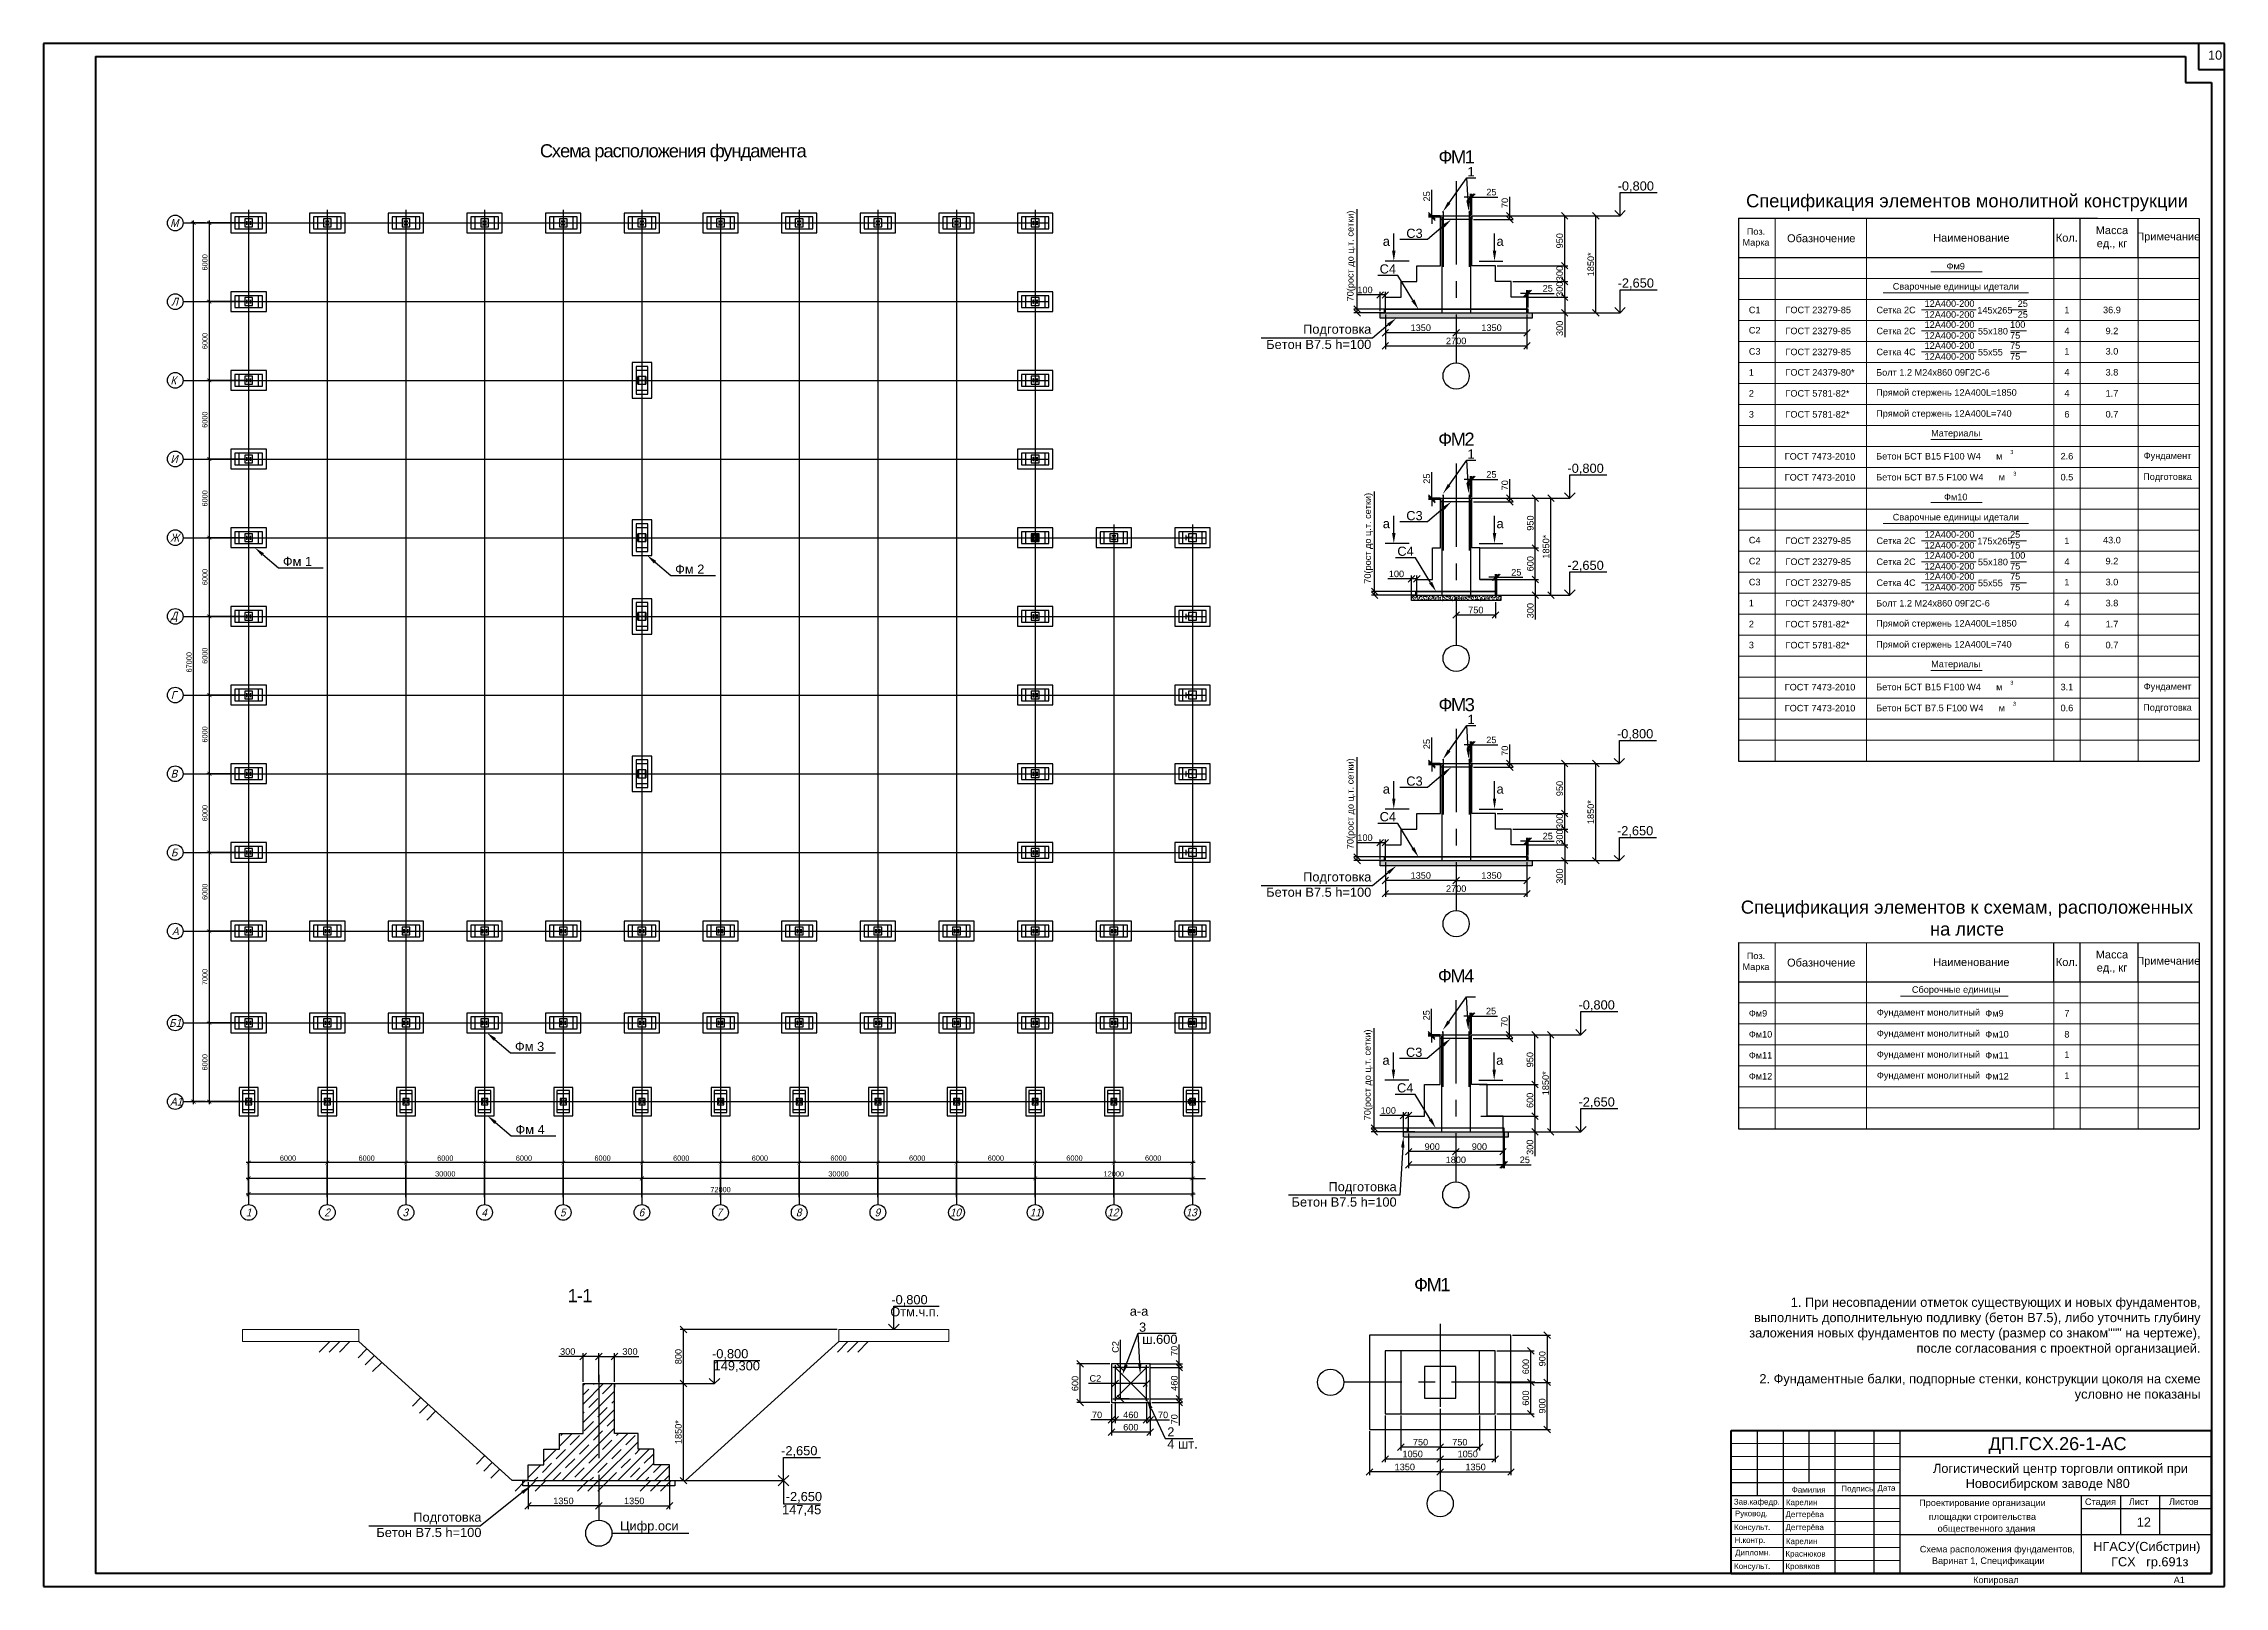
# Model space of a CAD drawing. Header units: millimetres. Extents: x -25736 to -23046, y 7958 to 9460.
# Drawn here: x -24736 to -23904, y 8140 to 8728 of the extents above; entities that cross this region are included whole.
import ezdxf
from ezdxf import colors
from ezdxf.entities.mleader import LeaderData, LeaderLine
from ezdxf.enums import TextEntityAlignment as Align
from ezdxf.math import Vec2, Vec3

# ---------------------------------------------------------------- set-up
doc = ezdxf.new("R2010")
doc.units = ezdxf.units.MM
doc.linetypes.add('CENTER', pattern=[50.8, 31.75, -6.35, 6.35, -6.35])
doc.linetypes.add('осевая', pattern=[50.8, 31.75, -6.35, 6.35, -6.35])
doc.layers.get('0').update_dxf_attribs({"lineweight": 30})
doc.layers.add('Оси', color=5, linetype='осевая')
doc.layers.add('Размеры', color=140, linetype='Continuous')
for name, color, linetype, lineweight in [('основной', 7, 'Continuous', 30), ('Рамка гл', 5, 'Continuous', 60), ('Средняя', 7, 'Continuous', 30), ('Средняя_0.5', 7, 'Continuous', 50), ('Текст', 252, 'Continuous', 18), ('Толстая_0.8', 7, 'Continuous', 80), ('тонкая', 250, 'Continuous', 20), ('Тонкая_0.2', 7, 'Continuous', 20), ('Тонкая_0.3', 7, 'Continuous', 30)]:
    doc.layers.add(name, color=color, linetype=linetype, lineweight=lineweight)
doc.styles.get("Standard").update_dxf_attribs({"font": 'ARIALUNI.TTF'})
doc.styles.add('Standart (сжат) 0.9', font='ARIALUNI.TTF', dxfattribs={"width": 0.9, "height": 300})
doc.styles.add('для модели', font='ARIALUNI.TTF', dxfattribs={"height": 200})
doc.styles.add('Надписи', font='ARIALUNI.TTF', dxfattribs={"height": 3.5})
doc.styles.add('стиль1', font='ARIALUNI.TTF')
doc.dimstyles.new('ISO-25', dxfattribs={"dimtxt": 2.5, "dimasz": 2.5, "dimexe": 1.25, "dimexo": 0.625, "dimtad": 1, "dimtxsty": 'Standard', "dimblk": 'OBLIQUE', "dimcen": 2.5, "dimadec": 0, "dimazin": 0, "dimtfac": 1, "dimtmove": 0, "dimatfit": 3, "dimfxl": 1, "dimarcsym": 0})

msp = doc.modelspace()

# ---------------------------------------------------------------- texts
at = {"color": 0, "style": 'Надписи'}
for s, height, p in [('10', 3.4659, (-23910.118, 8721.712)), ('Стадия', 2.4756, (-23957.062, 8170.657)), ('Лист', 2.4756, (-23940.312, 8170.671)), ('Листов', 2.4756, (-23925.011, 8170.671)), ('12', 3.4659, (-23937.285, 8162.394)), ('НГАСУ(Сибстрин)', 3.46587, (-23953.864, 8153.094)), ('ГСХ   гр.691з', 3.46587, (-23947.079, 8147.258))]:
    msp.add_text(s, height=height, dxfattribs=at).set_placement(p)
at = {"layer": 'Текст', "color": 0}
for s, height, style, p in [('Фм9', 2.5, 'стиль1', (-24009.857, 8641.718)), ('Сварочные единицы идетали', 2.5, 'стиль1', (-24030.382, 8634.03)), ('Сетка 2С', 2.5, 'стиль1', (-24036.603, 8625.016)), ('12А400-200                 25', 2.5, 'стиль1', (-24018.24, 8627.45)), ('145х265', 2.5, 'стиль1', (-23998.138, 8624.919)), ('Сетка 2С', 2.5, 'стиль1', (-24036.603, 8617.016)), ('12А400-200                 25', 2.5, 'стиль1', (-24018.24, 8623.315)), ('12А400-200              100', 2.5, 'стиль1', (-24018.24, 8619.45)), ('12А400-200              75', 2.5, 'стиль1', (-24018.24, 8615.315)), ('55х180', 2.5, 'стиль1', (-23997.898, 8616.919)), ('Сетка 4С', 2.5, 'стиль1', (-24036.603, 8609.016)), ('12А400-200              75', 2.5, 'стиль1', (-24018.24, 8611.45)), ('12А400-200              75', 2.5, 'стиль1', (-24018.24, 8607.315)), ('55х55', 2.5, 'стиль1', (-23997.898, 8608.925)), ('Болт 1.2 М24х860 09Г2С-6', 2.5, 'стиль1', (-24036.705, 8601.207)), ('Прямой стержень 12А400L=1850', 2.5, 'стиль1', (-24036.705, 8593.549)), ('Прямой стержень 12А400L=740', 2.5, 'стиль1', (-24036.705, 8585.549)), ('Материалы', 2.5, 'стиль1', (-24015.744, 8578.051)), ('ГОСТ 7473-2010', 2.5, 'стиль1', (-24071.582, 8569.207)), ('Бетон БСТ В15 F100 W4      м', 2.5, 'стиль1', (-24036.705, 8569.253)), ('ГОСТ 7473-2010', 2.5, 'стиль1', (-24071.582, 8561.207)), ('Бетон БСТ В7.5 F100 W4      м', 2.5, 'стиль1', (-24036.705, 8561.253)), ('Фм10', 2.5, 'стиль1', (-24010.825, 8553.718)), ('Сварочные единицы идетали', 2.5, 'стиль1', (-24030.382, 8546.03)), ('Сетка 2С', 2.5, 'стиль1', (-24036.603, 8537.016)), ('12А400-200              25', 2.5, 'стиль1', (-24018.24, 8539.45)), ('12А400-200              75', 2.5, 'стиль1', (-24018.24, 8535.315)), ('175х265', 2.5, 'стиль1', (-23998.138, 8536.919)), ('Сетка 2С', 2.5, 'стиль1', (-24036.603, 8529.016)), ('12А400-200              100', 2.5, 'стиль1', (-24018.24, 8531.45)), ('12А400-200              75', 2.5, 'стиль1', (-24018.24, 8527.315)), ('55х180', 2.5, 'стиль1', (-23997.898, 8528.919)), ('Сетка 4С', 2.5, 'стиль1', (-24036.603, 8521.016)), ('12А400-200              75', 2.5, 'стиль1', (-24018.24, 8523.45)), ('12А400-200              75', 2.5, 'стиль1', (-24018.24, 8519.315)), ('55х55', 2.5, 'стиль1', (-23997.898, 8520.925)), ('Болт 1.2 М24х860 09Г2С-6', 2.5, 'стиль1', (-24036.705, 8513.207)), ('Прямой стержень 12А400L=1850', 2.5, 'стиль1', (-24036.705, 8505.549)), ('Прямой стержень 12А400L=740', 2.5, 'стиль1', (-24036.705, 8497.549)), ('Материалы', 2.5, 'стиль1', (-24015.744, 8490.051)), ('ГОСТ 7473-2010', 2.5, 'стиль1', (-24071.582, 8481.207)), ('Бетон БСТ В15 F100 W4      м', 2.5, 'стиль1', (-24036.705, 8481.253)), ('ГОСТ 7473-2010', 2.5, 'стиль1', (-24071.582, 8473.207)), ('Бетон БСТ В7.5 F100 W4      м', 2.5, 'стиль1', (-24036.705, 8473.253)), ('ДП.ГСХ.26-1-АС', 4.95125, 'Надписи', (-23993.793, 8191.546)), ('Фамилия', 2.1785, 'Надписи', (-24068.899, 8175.378)), ('Подпись', 2.1785, 'Надписи', (-24049.976, 8175.81)), ('Дата', 2.1785, 'Надписи', (-24036.183, 8176.056)), ('Зав.кафедр.', 2.17855, 'Надписи', (-24090.987, 8170.801)), ('Руковод.', 2.1785, 'Надписи', (-24090.587, 8166.333)), ('Карелин', 2.1785, 'Надписи', (-24071.133, 8170.563)), ('Консульт.', 2.1785, 'Надписи', (-24090.899, 8161.093)), ('Дегтерёва', 2.1785, 'Надписи', (-24071.296, 8166.009)), ('Дегтерёва', 2.1785, 'Надписи', (-24071.296, 8161.058)), ('Дипломн.', 2.1785, 'Надписи', (-24090.48, 8151.408)), ('Н.контр.', 2.1785, 'Надписи', (-24090.689, 8156.154)), ('Краснюков', 2.1785, 'Надписи', (-24071.296, 8150.968)), ('Карелин', 2.1785, 'Надписи', (-24071.133, 8155.71)), ('Консульт.', 2.1785, 'Надписи', (-24090.899, 8146.239)), ('Кровяков', 2.1785, 'Надписи', (-24071.296, 8146.204))]:
    msp.add_text(s, height=height, dxfattribs=dict(at, style=style)).set_placement(p)
at = {"layer": 'Текст', "color": 0, "lineweight": 30, "style": 'Надписи'}
for s, p in [('Проектирование организации', (-24020.319, 8170.23)), ('площадки строительства ', (-24016.624, 8164.947)), ('общественного здания', (-24013.272, 8160.411)), ('Схема расположения фундаментов,', (-24020.06, 8152.557)), ('Варинат 1, Спецификации', (-24015.433, 8148.157))]:
    msp.add_text(s, height=2.5, dxfattribs=at).set_placement(p)
at = {"layer": 'Текст', "color": 0, "insert": (-24495.701, 8686.212), "char_height": 5, "width": 198.29273, "attachment_point": 5}
msp.add_mtext('{\\T0.9;Схема расположения фундамента}', dxfattribs=at)
at = {"layer": 'Текст', "ltscale": 0.75, "char_height": 5, "width": 202.32264, "attachment_point": 5, "style": 'стиль1'}
for s, insert in [('{\\C0;Спецификация элементов монолитной конструкции}', (-24002.059, 8667.153)), ('{\\C0;Спецификация элементов к схемам, расположенных \\Pна листе}', (-24002.059, 8394.388))]:
    msp.add_mtext(s, dxfattribs=dict(at, insert=insert))
at = {"layer": 'Текст', "color": 0, "lineweight": 0, "ltscale": 0.75, "style": 'стиль1'}
for s, insert, char_height, width, attachment_point in [('Поз.\\PМарка', (-24082.544, 8653.731), 2.5, 10, 5), ('Обазночение', (-24057.653, 8653.592), 3, 80, 5), ('Наименование', (-24000.386, 8653.766), 3, 80, 5), ('Кол.', (-23963.966, 8653.799), 3, 15, 5), ('Масса \\Pед., кг', (-23946.775, 8653.766), 3, 20, 5), ('Примечание', (-23925.285, 8653.838), 3, 20, 5), ('С1', (-24085.274, 8626.266), 2.5, 76.03966, 4), ('ГОСТ 23279-85', (-24071.302, 8626.266), 2.5, 76.03966, 4), ('1', (-23963.947, 8626.266), 2.5, 10, 5), ('36.9', (-23946.775, 8626.266), 2.5, 20, 5), ('С2', (-24085.274, 8618.534), 2.5, 76.03966, 4), ('ГОСТ 23279-85', (-24071.302, 8618.266), 2.5, 76.03966, 4), ('4', (-23963.947, 8618.266), 2.5, 10, 5), ('9.2', (-23946.775, 8618.266), 2.5, 20, 5), ('С3', (-24085.274, 8610.457), 2.5, 76.03966, 4), ('ГОСТ 23279-85', (-24071.302, 8610.266), 2.5, 76.03966, 4), ('1', (-23963.947, 8610.503), 2.5, 10, 5), ('3.0', (-23946.775, 8610.503), 2.5, 20, 5), ('1', (-24085.274, 8602.457), 2.5, 76.03966, 4), ('ГОСТ 24379-80*', (-24071.302, 8602.457), 2.5, 76.03966, 4), ('4', (-23963.947, 8602.503), 2.5, 10, 5), ('3.8', (-23946.775, 8602.503), 2.5, 20, 5), ('2', (-24085.274, 8594.457), 2.5, 76.03966, 4), ('ГОСТ 5781-82*', (-24071.302, 8594.457), 2.5, 76.03966, 4), ('4', (-23963.947, 8594.503), 2.5, 10, 5), ('1.7', (-23946.775, 8594.503), 2.5, 20, 5), ('3', (-24085.274, 8586.457), 2.5, 76.03966, 4), ('ГОСТ 5781-82*', (-24071.302, 8586.457), 2.5, 76.03966, 4), ('6', (-23963.947, 8586.503), 2.5, 10, 5), ('0.7', (-23946.775, 8586.503), 2.5, 20, 5), ('3', (-23984.966, 8572.14), 1.5, 10, 5), ('2.6', (-23963.947, 8570.503), 2.5, 10, 5), ('Фундамент ', (-23925.58, 8570.351), 2.5, 20, 5), ('3', (-23983.832, 8563.826), 1.5, 10, 5), ('0.5', (-23963.947, 8562.503), 2.5, 10, 5), ('Подготовка', (-23925.58, 8562.351), 2.5, 20, 5), ('С4', (-24085.274, 8538.503), 2.5, 76.03966, 4), ('ГОСТ 23279-85', (-24071.302, 8538.266), 2.5, 76.03966, 4), ('1', (-23963.947, 8538.266), 2.5, 10, 5), ('43.0', (-23946.775, 8538.503), 2.5, 20, 5), ('С2', (-24085.274, 8530.503), 2.5, 76.03966, 4), ('ГОСТ 23279-85', (-24071.302, 8530.266), 2.5, 76.03966, 4), ('4', (-23963.947, 8530.266), 2.5, 10, 5), ('9.2', (-23946.775, 8530.503), 2.5, 20, 5), ('С3', (-24085.274, 8522.503), 2.5, 76.03966, 4), ('ГОСТ 23279-85', (-24071.302, 8522.266), 2.5, 76.03966, 4), ('1', (-23963.947, 8522.503), 2.5, 10, 5), ('3.0', (-23946.775, 8522.503), 2.5, 20, 5), ('1', (-24085.274, 8514.503), 2.5, 76.03966, 4), ('ГОСТ 24379-80*', (-24071.302, 8514.457), 2.5, 76.03966, 4), ('4', (-23963.947, 8514.503), 2.5, 10, 5), ('3.8', (-23946.775, 8514.503), 2.5, 20, 5), ('2', (-24085.274, 8506.503), 2.5, 76.03966, 4), ('ГОСТ 5781-82*', (-24071.302, 8506.457), 2.5, 76.03966, 4), ('4', (-23963.947, 8506.503), 2.5, 10, 5), ('1.7', (-23946.775, 8506.503), 2.5, 20, 5), ('3', (-24085.274, 8498.503), 2.5, 76.03966, 4), ('ГОСТ 5781-82*', (-24071.302, 8498.457), 2.5, 76.03966, 4), ('6', (-23963.947, 8498.503), 2.5, 10, 5), ('0.7', (-23946.775, 8498.503), 2.5, 20, 5), ('3', (-23984.966, 8484.14), 1.5, 10, 5), ('3', (-23983.97, 8476.115), 1.5, 10, 5), ('3.1', (-23963.947, 8482.503), 2.5, 10, 5), ('Фундамент ', (-23925.58, 8482.351), 2.5, 20, 5), ('0.6', (-23963.947, 8474.503), 2.5, 10, 5), ('Подготовка', (-23925.58, 8474.351), 2.5, 20, 5), ('Поз.\\PМарка', (-24082.544, 8377.563), 2.5, 10, 5), ('Обазночение', (-24057.653, 8377.423), 3, 80, 5), ('Наименование', (-24000.386, 8377.597), 3, 80, 5), ('Кол.', (-23963.966, 8377.631), 3, 15, 5), ('Масса \\Pед., кг', (-23946.775, 8377.597), 3, 20, 5), ('Примечание', (-23925.285, 8377.669), 3, 20, 5), ('Фундамент монолитный', (-24036.426, 8358.097), 2.5, 76.03966, 4), ('Фм9', (-24085.274, 8358.097), 2.5, 76.03966, 4), ('Фм10', (-24085.274, 8350.097), 2.5, 76.03966, 4), ('Фундамент монолитный', (-24036.426, 8350.097), 2.5, 76.03966, 4), ('Фм9', (-23995.084, 8358.097), 2.5, 76.03966, 4), ('Фм10', (-23995.084, 8350.097), 2.5, 76.03966, 4), ('8', (-23963.947, 8350.097), 2.5, 10, 5), ('7', (-23963.947, 8358.097), 2.5, 10, 5), ('Фм11', (-24085.274, 8342.097), 2.5, 76.03966, 4), ('Фундамент монолитный', (-24036.426, 8342.097), 2.5, 76.03966, 4), ('Фм11', (-23995.084, 8342.097), 2.5, 76.03966, 4), ('1', (-23963.947, 8342.334), 2.5, 10, 5), ('Фм12', (-24085.274, 8334.097), 2.5, 76.03966, 4), ('Фундамент монолитный', (-24036.426, 8334.097), 2.5, 76.03966, 4), ('Фм12', (-23995.084, 8334.097), 2.5, 76.03966, 4), ('1', (-23963.947, 8334.334), 2.5, 10, 5)]:
    msp.add_mtext(s, dxfattribs=dict(at, insert=insert, char_height=char_height, width=width, attachment_point=attachment_point))
at = {"layer": 'Текст', "color": 0, "lineweight": 0, "insert": (-24044.391, 8366.785), "char_height": 2.5, "width": 76.03966, "attachment_point": 4, "line_spacing_factor": 0.85, "style": 'стиль1'}
msp.add_mtext('\\pi21.315;Сборочные единицы', dxfattribs=at)
at = {"layer": 'Текст', "insert": (-23912.975, 8210.126), "char_height": 3.5, "attachment_point": 9}
msp.add_mtext_dynamic_manual_height_columns('1. При несовпадении отметок существующих и новых фундаментов, выполнить дополнительную подливку (бетон В7.5), либо уточнить глубину заложения новых фундаментов по месту (размер со знаком""" на чертеже), после согласования с проектной организацией.\\P\\P2. Фундаментные балки, подпорные стенки, конструкции цоколя на схеме условно не показаны', width=179.37441, gutter_width=12.5, heights=[0], dxfattribs=at)
at = {"layer": 'Тонкая_0.2', "color": 0, "style": 'Надписи'}
for s, p in [('Логистический центр торговли оптикой при', (-24015.005, 8182.871)), ('Новосибирском заводе N80', (-24002.547, 8177.138))]:
    msp.add_text(s, height=3.46587, dxfattribs=at).set_placement(p)
at = {"layer": 'Тонкая_0.3', "color": 0, "linetype": 'Continuous', "lineweight": 25, "style": 'Надписи'}
msp.add_text('Копировал', height=2.4756, dxfattribs=at).set_placement((-23991.024, 8140.848), align=Align.CENTER)
msp.add_text('A1', height=2.4756, dxfattribs=at).set_placement((-23923.192, 8140.848))

# ---------------------------------------------------------------- blocks, each defined once
blk = doc.blocks.new('_ArchTick')
at = {"color": 0, "lineweight": 40, "const_width": 0.15}
blk.add_lwpolyline([(-0.5, -0.5), (0.5, 0.5)], dxfattribs=at)
blk = doc.blocks.new('A$C1CEA3486')
for points in [[(0, 30), (0, 0), (54, 0), (54, 30)], [(6, 24), (6, 6), (48, 6), (48, 24)], [(12, 24), (12, 6), (42, 6), (42, 24)], [(21, 21), (21, 9), (33, 9), (33, 21)]]:
    blk.add_lwpolyline(points, close=True)
blk = doc.blocks.new('A$C017D4E6A')
for points in [[(0, 0), (36, 0), (36, 54), (0, 54)], [(6, 6), (30, 6), (30, 48), (6, 48)], [(6, 12), (30, 12), (30, 42), (6, 42)], [(12, 21), (24, 21), (24, 33), (12, 33)]]:
    blk.add_lwpolyline(points, close=True)
blk = doc.blocks.new('_Oblique')
at = {"color": 0, "linetype": 'ByBlock', "lineweight": -2}
blk.add_line((-0.5, -0.5), (0.5, 0.5), dxfattribs=at)
blk = doc.blocks.new('*D155')
at = {"layer": 'Defpoints', "color": 0, "transparency": 16777216}
for p in [(-24247.47, 8272.21), (-24232.67, 8272.21), (-24247.47, 8260.89)]:
    blk.add_point(p, dxfattribs=at)
at = {"layer": 'Размеры', "color": 0, "lineweight": -2, "transparency": 16777216}
for p, q in [((-24247.47, 8271.59), (-24247.47, 8259.64)), ((-24232.67, 8271.59), (-24232.67, 8259.64)), ((-24232.67, 8260.89), (-24247.47, 8260.89))]:
    blk.add_line(p, q, dxfattribs=at)
at = {"layer": 'Размеры', "color": 0, "lineweight": -2, "transparency": 16777216, "xscale": 2.5, "yscale": 2.5, "zscale": 2.5, "rotation": 180}
blk.add_blockref('_Oblique', (-24247.47, 8260.89), dxfattribs=at)
at = {"layer": 'Размеры', "color": 0, "lineweight": -2, "transparency": 16777216, "xscale": 2.5, "yscale": 2.5, "zscale": 2.5}
blk.add_blockref('_Oblique', (-24232.67, 8260.89), dxfattribs=at)
at = {"layer": 'Размеры', "color": 0, "transparency": 16777216, "insert": (-24240.07, 8262.8), "char_height": 2.5, "attachment_point": 5}
blk.add_mtext('600', dxfattribs=at)
blk = doc.blocks.new('*D156')
at = {"layer": 'Defpoints', "color": 0, "transparency": 16777216}
for p in [(-24247.47, 8272.21), (-24246.07, 8272.71), (-24246.07, 8265.61)]:
    blk.add_point(p, dxfattribs=at)
at = {"layer": 'Размеры', "color": 0, "lineweight": -2, "transparency": 16777216}
for p, q in [((-24247.47, 8271.59), (-24247.47, 8264.36)), ((-24246.07, 8272.09), (-24246.07, 8264.36)), ((-24247.47, 8265.61), (-24255.35, 8265.61)), ((-24246.07, 8265.61), (-24247.47, 8265.61))]:
    blk.add_line(p, q, dxfattribs=at)
at = {"layer": 'Размеры', "color": 0, "lineweight": -2, "transparency": 16777216, "xscale": 2.5, "yscale": 2.5, "zscale": 2.5, "rotation": 180}
blk.add_blockref('_Oblique', (-24247.47, 8265.61), dxfattribs=at)
at = {"layer": 'Размеры', "color": 0, "lineweight": -2, "transparency": 16777216, "xscale": 2.5, "yscale": 2.5, "zscale": 2.5}
blk.add_blockref('_Oblique', (-24246.07, 8265.61), dxfattribs=at)
at = {"layer": 'Размеры', "color": 0, "transparency": 16777216, "insert": (-24252.95, 8267.51), "char_height": 2.5, "attachment_point": 5}
blk.add_mtext('70', dxfattribs=at)
blk = doc.blocks.new('*D157')
at = {"layer": 'Defpoints', "color": 0, "transparency": 16777216}
for p in [(-24246.07, 8272.71), (-24234.07, 8272.71), (-24234.07, 8265.61)]:
    blk.add_point(p, dxfattribs=at)
at = {"layer": 'Размеры', "color": 0, "lineweight": -2, "transparency": 16777216}
for p, q in [((-24246.07, 8272.09), (-24246.07, 8264.36)), ((-24234.07, 8272.09), (-24234.07, 8264.36)), ((-24246.07, 8265.61), (-24234.07, 8265.61))]:
    blk.add_line(p, q, dxfattribs=at)
at = {"layer": 'Размеры', "color": 0, "lineweight": -2, "transparency": 16777216, "xscale": 2.5, "yscale": 2.5, "zscale": 2.5, "rotation": 180}
blk.add_blockref('_Oblique', (-24246.07, 8265.61), dxfattribs=at)
at = {"layer": 'Размеры', "color": 0, "lineweight": -2, "transparency": 16777216, "xscale": 2.5, "yscale": 2.5, "zscale": 2.5}
blk.add_blockref('_Oblique', (-24234.07, 8265.61), dxfattribs=at)
at = {"layer": 'Размеры', "color": 0, "transparency": 16777216, "insert": (-24240.07, 8267.51), "char_height": 2.5, "attachment_point": 5}
blk.add_mtext('460', dxfattribs=at)
blk = doc.blocks.new('*D158')
at = {"layer": 'Defpoints', "color": 0, "transparency": 16777216}
for p in [(-24234.07, 8272.71), (-24232.67, 8272.71), (-24232.67, 8265.61)]:
    blk.add_point(p, dxfattribs=at)
at = {"layer": 'Размеры', "color": 0, "lineweight": -2, "transparency": 16777216}
for p, q in [((-24234.07, 8272.09), (-24234.07, 8264.36)), ((-24232.67, 8272.09), (-24232.67, 8264.36)), ((-24234.07, 8265.61), (-24232.67, 8265.61)), ((-24232.67, 8265.61), (-24225.37, 8265.61))]:
    blk.add_line(p, q, dxfattribs=at)
at = {"layer": 'Размеры', "color": 0, "lineweight": -2, "transparency": 16777216, "xscale": 2.5, "yscale": 2.5, "zscale": 2.5, "rotation": 180}
blk.add_blockref('_Oblique', (-24234.07, 8265.61), dxfattribs=at)
at = {"layer": 'Размеры', "color": 0, "lineweight": -2, "transparency": 16777216, "xscale": 2.5, "yscale": 2.5, "zscale": 2.5}
blk.add_blockref('_Oblique', (-24232.67, 8265.61), dxfattribs=at)
at = {"layer": 'Размеры', "color": 0, "transparency": 16777216, "insert": (-24227.77, 8267.51), "char_height": 2.5, "attachment_point": 5}
blk.add_mtext('70', dxfattribs=at)
blk = doc.blocks.new('*D159')
at = {"layer": 'Defpoints', "color": 0, "transparency": 16777216}
for p in [(-24233.17, 8273.61), (-24232.67, 8272.21), (-24221.58, 8273.61)]:
    blk.add_point(p, dxfattribs=at)
at = {"layer": 'Размеры', "color": 0, "lineweight": -2, "transparency": 16777216}
for p, q in [((-24232.54, 8273.61), (-24220.33, 8273.61)), ((-24232.04, 8272.21), (-24220.33, 8272.21)), ((-24221.58, 8273.61), (-24221.58, 8272.21)), ((-24221.58, 8272.21), (-24221.58, 8263.43))]:
    blk.add_line(p, q, dxfattribs=at)
at = {"layer": 'Размеры', "color": 0, "lineweight": -2, "transparency": 16777216, "xscale": 2.5, "yscale": 2.5, "zscale": 2.5}
for p, rotation in [((-24221.58, 8273.61), 90), ((-24221.58, 8272.21), 270)]:
    blk.add_blockref('_Oblique', p, dxfattribs=dict(at, rotation=rotation))
at = {"layer": 'Размеры', "color": 0, "transparency": 16777216, "insert": (-24223.48, 8265.83), "char_height": 2.5, "attachment_point": 5, "rotation": 90}
blk.add_mtext('70', dxfattribs=at)
blk = doc.blocks.new('*D160')
at = {"layer": 'Defpoints', "color": 0, "transparency": 16777216}
for p in [(-24233.17, 8285.61), (-24221.58, 8285.61), (-24233.17, 8273.61)]:
    blk.add_point(p, dxfattribs=at)
at = {"layer": 'Размеры', "color": 0, "lineweight": -2, "transparency": 16777216}
for p, q in [((-24232.54, 8285.61), (-24220.33, 8285.61)), ((-24221.58, 8273.61), (-24221.58, 8285.61)), ((-24232.54, 8273.61), (-24220.33, 8273.61))]:
    blk.add_line(p, q, dxfattribs=at)
at = {"layer": 'Размеры', "color": 0, "lineweight": -2, "transparency": 16777216, "xscale": 2.5, "yscale": 2.5, "zscale": 2.5}
for p, rotation in [((-24221.58, 8285.61), 90), ((-24221.58, 8273.61), 270)]:
    blk.add_blockref('_Oblique', p, dxfattribs=dict(at, rotation=rotation))
at = {"layer": 'Размеры', "color": 0, "transparency": 16777216, "insert": (-24223.48, 8279.61), "char_height": 2.5, "attachment_point": 5, "rotation": 90}
blk.add_mtext('460', dxfattribs=at)
blk = doc.blocks.new('*D161')
at = {"layer": 'Defpoints', "color": 0, "transparency": 16777216}
for p in [(-24233.17, 8287.01), (-24233.17, 8285.61), (-24221.58, 8287.01)]:
    blk.add_point(p, dxfattribs=at)
at = {"layer": 'Размеры', "color": 0, "lineweight": -2, "transparency": 16777216}
for p, q in [((-24221.58, 8287.01), (-24221.58, 8294.31)), ((-24232.54, 8287.01), (-24220.33, 8287.01)), ((-24232.54, 8285.61), (-24220.33, 8285.61)), ((-24221.58, 8285.61), (-24221.58, 8287.01))]:
    blk.add_line(p, q, dxfattribs=at)
at = {"layer": 'Размеры', "color": 0, "lineweight": -2, "transparency": 16777216, "xscale": 2.5, "yscale": 2.5, "zscale": 2.5}
for p, rotation in [((-24221.58, 8287.01), 90), ((-24221.58, 8285.61), 270)]:
    blk.add_blockref('_Oblique', p, dxfattribs=dict(at, rotation=rotation))
at = {"layer": 'Размеры', "color": 0, "transparency": 16777216, "insert": (-24223.48, 8291.91), "char_height": 2.5, "attachment_point": 5, "rotation": 90}
blk.add_mtext('70', dxfattribs=at)
blk = doc.blocks.new('*D162')
at = {"layer": 'Defpoints', "color": 0, "transparency": 16777216}
for p in [(-24259.44, 8287.01), (-24247.47, 8287.01), (-24247.47, 8272.21)]:
    blk.add_point(p, dxfattribs=at)
at = {"layer": 'Размеры', "color": 0, "lineweight": -2, "transparency": 16777216}
for p, q in [((-24248.09, 8287.01), (-24260.69, 8287.01)), ((-24259.44, 8272.21), (-24259.44, 8287.01)), ((-24248.09, 8272.21), (-24260.69, 8272.21))]:
    blk.add_line(p, q, dxfattribs=at)
at = {"layer": 'Размеры', "color": 0, "lineweight": -2, "transparency": 16777216, "xscale": 2.5, "yscale": 2.5, "zscale": 2.5}
for p, rotation in [((-24259.44, 8287.01), 90), ((-24259.44, 8272.21), 270)]:
    blk.add_blockref('_Oblique', p, dxfattribs=dict(at, rotation=rotation))
at = {"layer": 'Размеры', "color": 0, "transparency": 16777216, "insert": (-24261.34, 8279.49), "char_height": 2.5, "attachment_point": 5, "rotation": 90}
blk.add_mtext('600', dxfattribs=at)
blk = doc.blocks.new('*D163')
at = {"layer": 'Defpoints', "color": 0, "transparency": 16777216}
for p in [(-24244, 8285.61), (-24240.07, 8285.61), (-24240.07, 8273.61)]:
    blk.add_point(p, dxfattribs=at)
at = {"layer": 'Размеры', "color": 0, "lineweight": -2, "transparency": 16777216}
for p, q in [((-24244, 8285.61), (-24244, 8296.09)), ((-24240.69, 8285.61), (-24245.25, 8285.61)), ((-24244, 8273.61), (-24244, 8285.61)), ((-24240.69, 8273.61), (-24245.25, 8273.61))]:
    blk.add_line(p, q, dxfattribs=at)
at = {"layer": 'Размеры', "color": 0, "lineweight": -2, "transparency": 16777216, "xscale": 2.5, "yscale": 2.5, "zscale": 2.5}
for p, rotation in [((-24244, 8285.61), 90), ((-24244, 8273.61), 270)]:
    blk.add_blockref('_Oblique', p, dxfattribs=dict(at, rotation=rotation))
at = {"layer": 'Размеры', "color": 0, "transparency": 16777216, "insert": (-24245.92, 8293.41), "char_height": 2.5, "attachment_point": 5, "rotation": 90}
blk.add_mtext('С2', dxfattribs=at)
blk = doc.blocks.new('*D164')
at = {"layer": 'Defpoints', "color": 0, "transparency": 16777216}
for p in [(-24246.07, 8279.61), (-24234.07, 8279.61), (-24234.07, 8279.49)]:
    blk.add_point(p, dxfattribs=at)
at = {"layer": 'Размеры', "color": 0, "lineweight": -2, "transparency": 16777216}
for p, q in [((-24246.07, 8279.49), (-24256.28, 8279.49)), ((-24234.07, 8279.49), (-24246.07, 8279.49)), ((-24246.07, 8278.99), (-24246.07, 8278.24)), ((-24234.07, 8278.99), (-24234.07, 8278.24))]:
    blk.add_line(p, q, dxfattribs=at)
at = {"layer": 'Размеры', "color": 0, "lineweight": -2, "transparency": 16777216, "xscale": 2.5, "yscale": 2.5, "zscale": 2.5, "rotation": 180}
blk.add_blockref('_Oblique', (-24246.07, 8279.49), dxfattribs=at)
at = {"layer": 'Размеры', "color": 0, "lineweight": -2, "transparency": 16777216, "xscale": 2.5, "yscale": 2.5, "zscale": 2.5}
blk.add_blockref('_Oblique', (-24234.07, 8279.49), dxfattribs=at)
at = {"layer": 'Размеры', "color": 0, "transparency": 16777216, "insert": (-24253.6, 8281.41), "char_height": 2.5, "attachment_point": 5}
blk.add_mtext('С2', dxfattribs=at)
blk = doc.blocks.new('*D139')
at = {"layer": 'Defpoints', "color": 0, "transparency": 16777216}
for p in [(-24220.72, 8190.99), (-24207.16, 8190.99), (-24220.72, 8178.99)]:
    blk.add_point(p, dxfattribs=at)
at = {"layer": 'Размеры', "color": 0, "lineweight": -2, "transparency": 16777216}
for p, q in [((-24220.09, 8190.99), (-24205.91, 8190.99)), ((-24207.16, 8178.99), (-24207.16, 8190.99)), ((-24220.09, 8178.99), (-24205.91, 8178.99))]:
    blk.add_line(p, q, dxfattribs=at)
at = {"layer": 'Размеры', "color": 0, "lineweight": -2, "transparency": 16777216, "xscale": 2.5, "yscale": 2.5, "zscale": 2.5}
for p, rotation in [((-24207.16, 8190.99), 90), ((-24207.16, 8178.99), 270)]:
    blk.add_blockref('_Oblique', p, dxfattribs=dict(at, rotation=rotation))
at = {"layer": 'Размеры', "color": 0, "transparency": 16777216, "insert": (-24209.06, 8184.99), "char_height": 2.5, "attachment_point": 5, "rotation": 90}
blk.add_mtext('600', dxfattribs=at)
blk = doc.blocks.new('*D140')
at = {"layer": 'Defpoints', "color": 0, "transparency": 16777216}
for p in [(-24220.72, 8202.99), (-24207.16, 8202.99), (-24220.72, 8190.99)]:
    blk.add_point(p, dxfattribs=at)
at = {"layer": 'Размеры', "color": 0, "lineweight": -2, "transparency": 16777216}
for p, q in [((-24220.09, 8202.99), (-24205.91, 8202.99)), ((-24207.16, 8190.99), (-24207.16, 8202.99)), ((-24220.09, 8190.99), (-24205.91, 8190.99))]:
    blk.add_line(p, q, dxfattribs=at)
at = {"layer": 'Размеры', "color": 0, "lineweight": -2, "transparency": 16777216, "xscale": 2.5, "yscale": 2.5, "zscale": 2.5}
for p, rotation in [((-24207.16, 8202.99), 90), ((-24207.16, 8190.99), 270)]:
    blk.add_blockref('_Oblique', p, dxfattribs=dict(at, rotation=rotation))
at = {"layer": 'Размеры', "color": 0, "transparency": 16777216, "insert": (-24209.06, 8196.99), "char_height": 2.5, "attachment_point": 5, "rotation": 90}
blk.add_mtext('600', dxfattribs=at)
blk = doc.blocks.new('*D141')
at = {"layer": 'Defpoints', "color": 0, "transparency": 16777216}
for p in [(-24214.72, 8208.99), (-24220.72, 8190.99), (-24200.89, 8190.99)]:
    blk.add_point(p, dxfattribs=at)
at = {"layer": 'Размеры', "color": 0, "lineweight": -2, "transparency": 16777216}
for p, q in [((-24214.09, 8208.99), (-24199.64, 8208.99)), ((-24200.89, 8208.99), (-24200.89, 8190.99)), ((-24220.09, 8190.99), (-24199.64, 8190.99))]:
    blk.add_line(p, q, dxfattribs=at)
at = {"layer": 'Размеры', "color": 0, "lineweight": -2, "transparency": 16777216, "xscale": 2.5, "yscale": 2.5, "zscale": 2.5}
for p, rotation in [((-24200.89, 8208.99), 90), ((-24200.89, 8190.99), 270)]:
    blk.add_blockref('_Oblique', p, dxfattribs=dict(at, rotation=rotation))
at = {"layer": 'Размеры', "color": 0, "transparency": 16777216, "insert": (-24202.79, 8199.99), "char_height": 2.5, "attachment_point": 5, "rotation": 90}
blk.add_mtext('900', dxfattribs=at)
blk = doc.blocks.new('*D142')
at = {"layer": 'Defpoints', "color": 0, "transparency": 16777216}
for p in [(-24220.72, 8190.99), (-24200.89, 8190.99), (-24220.72, 8172.99)]:
    blk.add_point(p, dxfattribs=at)
at = {"layer": 'Размеры', "color": 0, "lineweight": -2, "transparency": 16777216}
for p, q in [((-24220.09, 8190.99), (-24199.64, 8190.99)), ((-24200.89, 8172.99), (-24200.89, 8190.99)), ((-24220.09, 8172.99), (-24199.64, 8172.99))]:
    blk.add_line(p, q, dxfattribs=at)
at = {"layer": 'Размеры', "color": 0, "lineweight": -2, "transparency": 16777216, "xscale": 2.5, "yscale": 2.5, "zscale": 2.5}
for p, rotation in [((-24200.89, 8190.99), 90), ((-24200.89, 8172.99), 270)]:
    blk.add_blockref('_Oblique', p, dxfattribs=dict(at, rotation=rotation))
at = {"layer": 'Размеры', "color": 0, "transparency": 16777216, "insert": (-24202.79, 8181.99), "char_height": 2.5, "attachment_point": 5, "rotation": 90}
blk.add_mtext('900', dxfattribs=at)
blk = doc.blocks.new('*D143')
at = {"layer": 'Defpoints', "color": 0, "transparency": 16777216}
for p in [(-24256.72, 8178.99), (-24241.72, 8178.99), (-24256.72, 8166.26)]:
    blk.add_point(p, dxfattribs=at)
at = {"layer": 'Размеры', "color": 0, "lineweight": -2, "transparency": 16777216}
for p, q in [((-24256.72, 8178.37), (-24256.72, 8165.01)), ((-24241.72, 8178.37), (-24241.72, 8165.01)), ((-24241.72, 8166.26), (-24256.72, 8166.26))]:
    blk.add_line(p, q, dxfattribs=at)
at = {"layer": 'Размеры', "color": 0, "lineweight": -2, "transparency": 16777216, "xscale": 2.5, "yscale": 2.5, "zscale": 2.5, "rotation": 180}
blk.add_blockref('_Oblique', (-24256.72, 8166.26), dxfattribs=at)
at = {"layer": 'Размеры', "color": 0, "lineweight": -2, "transparency": 16777216, "xscale": 2.5, "yscale": 2.5, "zscale": 2.5}
blk.add_blockref('_Oblique', (-24241.72, 8166.26), dxfattribs=at)
at = {"layer": 'Размеры', "color": 0, "transparency": 16777216, "insert": (-24249.22, 8168.16), "char_height": 2.5, "attachment_point": 5}
blk.add_mtext('750', dxfattribs=at)
blk = doc.blocks.new('*D144')
at = {"layer": 'Defpoints', "color": 0, "transparency": 16777216}
for p in [(-24241.72, 8178.99), (-24226.72, 8178.99), (-24226.72, 8166.26)]:
    blk.add_point(p, dxfattribs=at)
at = {"layer": 'Размеры', "color": 0, "lineweight": -2, "transparency": 16777216}
for p, q in [((-24241.72, 8178.37), (-24241.72, 8165.01)), ((-24226.72, 8178.37), (-24226.72, 8165.01)), ((-24241.72, 8166.26), (-24226.72, 8166.26))]:
    blk.add_line(p, q, dxfattribs=at)
at = {"layer": 'Размеры', "color": 0, "lineweight": -2, "transparency": 16777216, "xscale": 2.5, "yscale": 2.5, "zscale": 2.5, "rotation": 180}
blk.add_blockref('_Oblique', (-24241.72, 8166.26), dxfattribs=at)
at = {"layer": 'Размеры', "color": 0, "lineweight": -2, "transparency": 16777216, "xscale": 2.5, "yscale": 2.5, "zscale": 2.5}
blk.add_blockref('_Oblique', (-24226.72, 8166.26), dxfattribs=at)
at = {"layer": 'Размеры', "color": 0, "transparency": 16777216, "insert": (-24234.22, 8168.16), "char_height": 2.5, "attachment_point": 5}
blk.add_mtext('750', dxfattribs=at)
blk = doc.blocks.new('*D145')
at = {"layer": 'Defpoints', "color": 0, "transparency": 16777216}
for p in [(-24262.72, 8178.99), (-24241.72, 8178.99), (-24262.72, 8161.76)]:
    blk.add_point(p, dxfattribs=at)
at = {"layer": 'Размеры', "color": 0, "lineweight": -2, "transparency": 16777216}
for p, q in [((-24262.72, 8178.37), (-24262.72, 8160.51)), ((-24241.72, 8178.37), (-24241.72, 8160.51)), ((-24241.72, 8161.76), (-24262.72, 8161.76))]:
    blk.add_line(p, q, dxfattribs=at)
at = {"layer": 'Размеры', "color": 0, "lineweight": -2, "transparency": 16777216, "xscale": 2.5, "yscale": 2.5, "zscale": 2.5, "rotation": 180}
blk.add_blockref('_Oblique', (-24262.72, 8161.76), dxfattribs=at)
at = {"layer": 'Размеры', "color": 0, "lineweight": -2, "transparency": 16777216, "xscale": 2.5, "yscale": 2.5, "zscale": 2.5}
blk.add_blockref('_Oblique', (-24241.72, 8161.76), dxfattribs=at)
at = {"layer": 'Размеры', "color": 0, "transparency": 16777216, "insert": (-24252.22, 8163.66), "char_height": 2.5, "attachment_point": 5}
blk.add_mtext('1050', dxfattribs=at)
blk = doc.blocks.new('*D146')
at = {"layer": 'Defpoints', "color": 0, "transparency": 16777216}
for p in [(-24241.72, 8178.99), (-24220.72, 8178.99), (-24220.72, 8161.76)]:
    blk.add_point(p, dxfattribs=at)
at = {"layer": 'Размеры', "color": 0, "lineweight": -2, "transparency": 16777216}
for p, q in [((-24241.72, 8178.37), (-24241.72, 8160.51)), ((-24220.72, 8178.37), (-24220.72, 8160.51)), ((-24241.72, 8161.76), (-24220.72, 8161.76))]:
    blk.add_line(p, q, dxfattribs=at)
at = {"layer": 'Размеры', "color": 0, "lineweight": -2, "transparency": 16777216, "xscale": 2.5, "yscale": 2.5, "zscale": 2.5, "rotation": 180}
blk.add_blockref('_Oblique', (-24241.72, 8161.76), dxfattribs=at)
at = {"layer": 'Размеры', "color": 0, "lineweight": -2, "transparency": 16777216, "xscale": 2.5, "yscale": 2.5, "zscale": 2.5}
blk.add_blockref('_Oblique', (-24220.72, 8161.76), dxfattribs=at)
at = {"layer": 'Размеры', "color": 0, "transparency": 16777216, "insert": (-24231.22, 8163.66), "char_height": 2.5, "attachment_point": 5}
blk.add_mtext('1050', dxfattribs=at)
blk = doc.blocks.new('*D147')
at = {"layer": 'Defpoints', "color": 0, "transparency": 16777216}
for p in [(-24241.72, 8181.56), (-24268.72, 8172.99), (-24268.72, 8156.81)]:
    blk.add_point(p, dxfattribs=at)
at = {"layer": 'Размеры', "color": 0, "lineweight": -2, "transparency": 16777216}
for p, q in [((-24241.72, 8180.93), (-24241.72, 8155.56)), ((-24268.72, 8172.37), (-24268.72, 8155.56)), ((-24241.72, 8156.81), (-24268.72, 8156.81))]:
    blk.add_line(p, q, dxfattribs=at)
at = {"layer": 'Размеры', "color": 0, "lineweight": -2, "transparency": 16777216, "xscale": 2.5, "yscale": 2.5, "zscale": 2.5, "rotation": 180}
blk.add_blockref('_Oblique', (-24268.72, 8156.81), dxfattribs=at)
at = {"layer": 'Размеры', "color": 0, "lineweight": -2, "transparency": 16777216, "xscale": 2.5, "yscale": 2.5, "zscale": 2.5}
blk.add_blockref('_Oblique', (-24241.72, 8156.81), dxfattribs=at)
at = {"layer": 'Размеры', "color": 0, "transparency": 16777216, "insert": (-24255.22, 8158.71), "char_height": 2.5, "attachment_point": 5}
blk.add_mtext('1350', dxfattribs=at)
blk = doc.blocks.new('*D148')
at = {"layer": 'Defpoints', "color": 0, "transparency": 16777216}
for p in [(-24241.72, 8181.56), (-24214.72, 8172.99), (-24214.72, 8156.81)]:
    blk.add_point(p, dxfattribs=at)
at = {"layer": 'Размеры', "color": 0, "lineweight": -2, "transparency": 16777216}
for p, q in [((-24241.72, 8180.93), (-24241.72, 8155.56)), ((-24214.72, 8172.37), (-24214.72, 8155.56)), ((-24241.72, 8156.81), (-24214.72, 8156.81))]:
    blk.add_line(p, q, dxfattribs=at)
at = {"layer": 'Размеры', "color": 0, "lineweight": -2, "transparency": 16777216, "xscale": 2.5, "yscale": 2.5, "zscale": 2.5, "rotation": 180}
blk.add_blockref('_Oblique', (-24241.72, 8156.81), dxfattribs=at)
at = {"layer": 'Размеры', "color": 0, "lineweight": -2, "transparency": 16777216, "xscale": 2.5, "yscale": 2.5, "zscale": 2.5}
blk.add_blockref('_Oblique', (-24214.72, 8156.81), dxfattribs=at)
at = {"layer": 'Размеры', "color": 0, "transparency": 16777216, "insert": (-24228.22, 8158.71), "char_height": 2.5, "attachment_point": 5}
blk.add_mtext('1350', dxfattribs=at)
blk = doc.blocks.new('*D149')
at = {"layer": 'Defpoints', "color": 0, "transparency": 16777216}
for p in [(-24097.81, 8262.14), (-24070.81, 8260.14), (-24097.81, 8252.5)]:
    blk.add_point(p, dxfattribs=at)
at = {"layer": 'Размеры', "color": 0, "lineweight": -2, "transparency": 16777216}
for p, q in [((-24097.81, 8261.52), (-24097.81, 8251.25)), ((-24070.81, 8252.5), (-24097.81, 8252.5)), ((-24070.81, 8259.52), (-24070.81, 8251.25))]:
    blk.add_line(p, q, dxfattribs=at)
at = {"layer": 'Размеры', "color": 0, "lineweight": -2, "transparency": 16777216, "xscale": 2.5, "yscale": 2.5, "zscale": 2.5, "rotation": 180}
blk.add_blockref('_Oblique', (-24097.81, 8252.5), dxfattribs=at)
at = {"layer": 'Размеры', "color": 0, "lineweight": -2, "transparency": 16777216, "xscale": 2.5, "yscale": 2.5, "zscale": 2.5}
blk.add_blockref('_Oblique', (-24070.81, 8252.5), dxfattribs=at)
at = {"layer": 'Размеры', "color": 0, "transparency": 16777216, "insert": (-24084.31, 8254.41), "char_height": 2.5, "attachment_point": 5}
blk.add_mtext('1350', dxfattribs=at)
blk = doc.blocks.new('*D150')
at = {"layer": 'Defpoints', "color": 0, "transparency": 16777216}
for p in [(-24070.81, 8260.14), (-24043.81, 8262.14), (-24043.81, 8252.5)]:
    blk.add_point(p, dxfattribs=at)
at = {"layer": 'Размеры', "color": 0, "lineweight": -2, "transparency": 16777216}
for p, q in [((-24043.81, 8261.52), (-24043.81, 8251.25)), ((-24070.81, 8259.52), (-24070.81, 8251.25)), ((-24070.81, 8252.5), (-24043.81, 8252.5))]:
    blk.add_line(p, q, dxfattribs=at)
at = {"layer": 'Размеры', "color": 0, "lineweight": -2, "transparency": 16777216, "xscale": 2.5, "yscale": 2.5, "zscale": 2.5, "rotation": 180}
blk.add_blockref('_Oblique', (-24070.81, 8252.5), dxfattribs=at)
at = {"layer": 'Размеры', "color": 0, "lineweight": -2, "transparency": 16777216, "xscale": 2.5, "yscale": 2.5, "zscale": 2.5}
blk.add_blockref('_Oblique', (-24043.81, 8252.5), dxfattribs=at)
at = {"layer": 'Размеры', "color": 0, "transparency": 16777216, "insert": (-24057.31, 8254.41), "char_height": 2.5, "attachment_point": 5}
blk.add_mtext('1350', dxfattribs=at)
blk = doc.blocks.new('*D151')
at = {"layer": 'Defpoints', "color": 0, "transparency": 16777216}
for p in [(-24064.81, 8299.14), (-24038.56, 8299.14), (-24043.81, 8262.14)]:
    blk.add_point(p, dxfattribs=at)
at = {"layer": 'Размеры', "color": 0, "lineweight": -2, "transparency": 16777216}
for p, q in [((-24064.19, 8299.14), (-24037.31, 8299.14)), ((-24038.56, 8262.14), (-24038.56, 8299.14)), ((-24043.19, 8262.14), (-24037.31, 8262.14))]:
    blk.add_line(p, q, dxfattribs=at)
at = {"layer": 'Размеры', "color": 0, "lineweight": -2, "transparency": 16777216, "xscale": 2.5, "yscale": 2.5, "zscale": 2.5}
for p, rotation in [((-24038.56, 8299.14), 90), ((-24038.56, 8262.14), 270)]:
    blk.add_blockref('_Oblique', p, dxfattribs=dict(at, rotation=rotation))
at = {"layer": 'Размеры', "color": 0, "transparency": 16777216, "insert": (-24040.46, 8280.64), "char_height": 2.5, "attachment_point": 5, "rotation": 90}
blk.add_mtext('1850*', dxfattribs=at)
blk = doc.blocks.new('*D152')
at = {"layer": 'Defpoints', "color": 0, "transparency": 16777216}
for p in [(-24038.56, 8319.75), (-23979.31, 8319.75), (-24064.81, 8299.14)]:
    blk.add_point(p, dxfattribs=at)
at = {"layer": 'Размеры', "color": 0, "lineweight": -2, "transparency": 16777216}
for p, q in [((-23979.94, 8319.75), (-24039.81, 8319.75)), ((-24038.56, 8299.14), (-24038.56, 8319.75)), ((-24064.19, 8299.14), (-24037.31, 8299.14))]:
    blk.add_line(p, q, dxfattribs=at)
at = {"layer": 'Размеры', "color": 0, "lineweight": -2, "transparency": 16777216, "xscale": 2.5, "yscale": 2.5, "zscale": 2.5}
for p, rotation in [((-24038.56, 8319.75), 90), ((-24038.56, 8299.14), 270)]:
    blk.add_blockref('_Oblique', p, dxfattribs=dict(at, rotation=rotation))
at = {"layer": 'Размеры', "color": 0, "transparency": 16777216, "insert": (-24040.46, 8309.44), "char_height": 2.5, "attachment_point": 5, "rotation": 90}
blk.add_mtext('800', dxfattribs=at)
blk = doc.blocks.new('*D153')
at = {"layer": 'Defpoints', "color": 0, "transparency": 16777216}
for p in [(-24076.81, 8309.46), (-24076.81, 8299.14), (-24070.81, 8299.14)]:
    blk.add_point(p, dxfattribs=at)
at = {"layer": 'Размеры', "color": 0, "lineweight": -2, "transparency": 16777216}
for p, q in [((-24076.81, 8299.77), (-24076.81, 8310.71)), ((-24070.81, 8299.77), (-24070.81, 8310.71)), ((-24076.81, 8309.46), (-24086.07, 8309.46)), ((-24070.81, 8309.46), (-24076.81, 8309.46))]:
    blk.add_line(p, q, dxfattribs=at)
at = {"layer": 'Размеры', "color": 0, "lineweight": -2, "transparency": 16777216, "xscale": 2.5, "yscale": 2.5, "zscale": 2.5, "rotation": 180}
blk.add_blockref('_Oblique', (-24076.81, 8309.46), dxfattribs=at)
at = {"layer": 'Размеры', "color": 0, "lineweight": -2, "transparency": 16777216, "xscale": 2.5, "yscale": 2.5, "zscale": 2.5}
blk.add_blockref('_Oblique', (-24070.81, 8309.46), dxfattribs=at)
at = {"layer": 'Размеры', "color": 0, "transparency": 16777216, "insert": (-24082.69, 8311.36), "char_height": 2.5, "attachment_point": 5}
blk.add_mtext('300', dxfattribs=at)
blk = doc.blocks.new('*D154')
at = {"layer": 'Defpoints', "color": 0, "transparency": 16777216}
for p in [(-24064.81, 8309.46), (-24070.81, 8299.14), (-24064.81, 8299.14)]:
    blk.add_point(p, dxfattribs=at)
at = {"layer": 'Размеры', "color": 0, "lineweight": -2, "transparency": 16777216}
for p, q in [((-24070.81, 8299.77), (-24070.81, 8310.71)), ((-24064.81, 8299.77), (-24064.81, 8310.71)), ((-24070.81, 8309.46), (-24064.81, 8309.46)), ((-24064.81, 8309.46), (-24055.55, 8309.46))]:
    blk.add_line(p, q, dxfattribs=at)
at = {"layer": 'Размеры', "color": 0, "lineweight": -2, "transparency": 16777216, "xscale": 2.5, "yscale": 2.5, "zscale": 2.5, "rotation": 180}
blk.add_blockref('_Oblique', (-24070.81, 8309.46), dxfattribs=at)
at = {"layer": 'Размеры', "color": 0, "lineweight": -2, "transparency": 16777216, "xscale": 2.5, "yscale": 2.5, "zscale": 2.5}
blk.add_blockref('_Oblique', (-24064.81, 8309.46), dxfattribs=at)
at = {"layer": 'Размеры', "color": 0, "transparency": 16777216, "insert": (-24058.93, 8311.36), "char_height": 2.5, "attachment_point": 5}
blk.add_mtext('300', dxfattribs=at)
blk = doc.blocks.new('_Open90')
at = {"color": 0, "linetype": 'ByBlock', "lineweight": -2}
for p, q in [((0, 0), (-1, 0)), ((-0.5, 0.5), (0, 0)), ((0, 0), (-0.5, -0.5))]:
    blk.add_line(p, q, dxfattribs=at)
blk = doc.blocks.new('*D86')
at = {"layer": 'Defpoints', "color": 0, "transparency": 16777216}
for p in [(-24595.29, 8266.03), (-24568.29, 8264.03), (-24595.29, 8258.46)]:
    blk.add_point(p, dxfattribs=at)
at = {"layer": 'Размеры', "color": 0, "lineweight": -2, "transparency": 16777216}
for p, q in [((-24595.29, 8265.4), (-24595.29, 8257.21)), ((-24568.29, 8263.4), (-24568.29, 8257.21)), ((-24568.29, 8258.46), (-24595.29, 8258.46))]:
    blk.add_line(p, q, dxfattribs=at)
at = {"layer": 'Размеры', "color": 0, "lineweight": -2, "transparency": 16777216, "xscale": 2.5, "yscale": 2.5, "zscale": 2.5, "rotation": 180}
blk.add_blockref('_Oblique', (-24595.29, 8258.46), dxfattribs=at)
at = {"layer": 'Размеры', "color": 0, "lineweight": -2, "transparency": 16777216, "xscale": 2.5, "yscale": 2.5, "zscale": 2.5}
blk.add_blockref('_Oblique', (-24568.29, 8258.46), dxfattribs=at)
at = {"layer": 'Размеры', "color": 0, "transparency": 16777216, "insert": (-24581.79, 8260.36), "char_height": 2.5, "attachment_point": 5}
blk.add_mtext('1350', dxfattribs=at)
blk = doc.blocks.new('*D87')
at = {"layer": 'Defpoints', "color": 0, "transparency": 16777216}
for p in [(-24568.29, 8264.03), (-24541.29, 8266.03), (-24541.29, 8258.46)]:
    blk.add_point(p, dxfattribs=at)
at = {"layer": 'Размеры', "color": 0, "lineweight": -2, "transparency": 16777216}
for p, q in [((-24568.29, 8263.4), (-24568.29, 8257.21)), ((-24541.29, 8265.4), (-24541.29, 8257.21)), ((-24568.29, 8258.46), (-24541.29, 8258.46))]:
    blk.add_line(p, q, dxfattribs=at)
at = {"layer": 'Размеры', "color": 0, "lineweight": -2, "transparency": 16777216, "xscale": 2.5, "yscale": 2.5, "zscale": 2.5, "rotation": 180}
blk.add_blockref('_Oblique', (-24568.29, 8258.46), dxfattribs=at)
at = {"layer": 'Размеры', "color": 0, "lineweight": -2, "transparency": 16777216, "xscale": 2.5, "yscale": 2.5, "zscale": 2.5}
blk.add_blockref('_Oblique', (-24541.29, 8258.46), dxfattribs=at)
at = {"layer": 'Размеры', "color": 0, "transparency": 16777216, "insert": (-24554.79, 8260.36), "char_height": 2.5, "attachment_point": 5}
blk.add_mtext('1350', dxfattribs=at)
blk = doc.blocks.new('*D88')
at = {"layer": 'Defpoints', "color": 0, "transparency": 16777216}
for p in [(-24562.29, 8303.03), (-24526.9, 8303.03), (-24553.29, 8284.03)]:
    blk.add_point(p, dxfattribs=at)
at = {"layer": 'Размеры', "color": 0, "lineweight": -2, "transparency": 16777216}
for p, q in [((-24561.67, 8303.03), (-24525.65, 8303.03)), ((-24526.9, 8284.03), (-24526.9, 8303.03)), ((-24552.67, 8284.03), (-24525.65, 8284.03))]:
    blk.add_line(p, q, dxfattribs=at)
at = {"layer": 'Размеры', "color": 0, "lineweight": -2, "transparency": 16777216, "xscale": 2.5, "yscale": 2.5, "zscale": 2.5}
for p, rotation in [((-24526.9, 8303.03), 90), ((-24526.9, 8284.03), 270)]:
    blk.add_blockref('_Oblique', p, dxfattribs=dict(at, rotation=rotation))
at = {"layer": 'Размеры', "color": 0, "transparency": 16777216, "insert": (-24528.8, 8293.53), "char_height": 2.5, "attachment_point": 5, "rotation": 90}
blk.add_mtext('950', dxfattribs=at)
blk = doc.blocks.new('*D89')
at = {"layer": 'Defpoints', "color": 0, "transparency": 16777216}
for p in [(-24553.29, 8284.03), (-24547.29, 8278.03), (-24526.9, 8284.03)]:
    blk.add_point(p, dxfattribs=at)
at = {"layer": 'Размеры', "color": 0, "lineweight": -2, "transparency": 16777216}
for p, q in [((-24552.67, 8284.03), (-24525.65, 8284.03)), ((-24546.67, 8278.03), (-24525.65, 8278.03)), ((-24526.9, 8278.03), (-24526.9, 8284.03))]:
    blk.add_line(p, q, dxfattribs=at)
at = {"layer": 'Размеры', "color": 0, "lineweight": -2, "transparency": 16777216, "xscale": 2.5, "yscale": 2.5, "zscale": 2.5}
for p, rotation in [((-24526.9, 8284.03), 90), ((-24526.9, 8278.03), 270)]:
    blk.add_blockref('_Oblique', p, dxfattribs=dict(at, rotation=rotation))
at = {"layer": 'Размеры', "color": 0, "transparency": 16777216, "insert": (-24528.8, 8281.03), "char_height": 2.5, "attachment_point": 5, "rotation": 90}
blk.add_mtext('300', dxfattribs=at)
blk = doc.blocks.new('*D90')
at = {"layer": 'Defpoints', "color": 0, "transparency": 16777216}
for p in [(-24547.29, 8278.03), (-24526.9, 8278.03), (-24541.29, 8272.03)]:
    blk.add_point(p, dxfattribs=at)
at = {"layer": 'Размеры', "color": 0, "lineweight": -2, "transparency": 16777216}
for p, q in [((-24546.67, 8278.03), (-24525.65, 8278.03)), ((-24526.9, 8272.03), (-24526.9, 8278.03)), ((-24540.67, 8272.03), (-24525.65, 8272.03))]:
    blk.add_line(p, q, dxfattribs=at)
at = {"layer": 'Размеры', "color": 0, "lineweight": -2, "transparency": 16777216, "xscale": 2.5, "yscale": 2.5, "zscale": 2.5}
for p, rotation in [((-24526.9, 8278.03), 90), ((-24526.9, 8272.03), 270)]:
    blk.add_blockref('_Oblique', p, dxfattribs=dict(at, rotation=rotation))
at = {"layer": 'Размеры', "color": 0, "transparency": 16777216, "insert": (-24528.8, 8275.03), "char_height": 2.5, "attachment_point": 5, "rotation": 90}
blk.add_mtext('300', dxfattribs=at)
blk = doc.blocks.new('*D91')
at = {"layer": 'Defpoints', "color": 0, "transparency": 16777216}
for p in [(-24541.29, 8272.03), (-24526.9, 8272.03), (-24535.29, 8266.03)]:
    blk.add_point(p, dxfattribs=at)
at = {"layer": 'Размеры', "color": 0, "lineweight": -2, "transparency": 16777216}
for p, q in [((-24540.67, 8272.03), (-24525.65, 8272.03)), ((-24526.9, 8272.03), (-24526.9, 8266.03)), ((-24534.67, 8266.03), (-24525.65, 8266.03)), ((-24526.9, 8266.03), (-24526.9, 8256.76))]:
    blk.add_line(p, q, dxfattribs=at)
at = {"layer": 'Размеры', "color": 0, "lineweight": -2, "transparency": 16777216, "xscale": 2.5, "yscale": 2.5, "zscale": 2.5}
for p, rotation in [((-24526.9, 8272.03), 90), ((-24526.9, 8266.03), 270)]:
    blk.add_blockref('_Oblique', p, dxfattribs=dict(at, rotation=rotation))
at = {"layer": 'Размеры', "color": 0, "transparency": 16777216, "insert": (-24528.8, 8260.14), "char_height": 2.5, "attachment_point": 5, "rotation": 90}
blk.add_mtext('300', dxfattribs=at)
blk = doc.blocks.new('*D92')
at = {"layer": 'Defpoints', "color": 0, "transparency": 16777216}
for p in [(-24595.29, 8266.03), (-24541.29, 8266.03), (-24541.29, 8253.43)]:
    blk.add_point(p, dxfattribs=at)
at = {"layer": 'Размеры', "color": 0, "lineweight": -2, "transparency": 16777216}
for p, q in [((-24595.29, 8265.4), (-24595.29, 8252.18)), ((-24541.29, 8265.4), (-24541.29, 8252.18)), ((-24595.29, 8253.43), (-24541.29, 8253.43))]:
    blk.add_line(p, q, dxfattribs=at)
at = {"layer": 'Размеры', "color": 0, "lineweight": -2, "transparency": 16777216, "xscale": 2.5, "yscale": 2.5, "zscale": 2.5, "rotation": 180}
blk.add_blockref('_Oblique', (-24595.29, 8253.43), dxfattribs=at)
at = {"layer": 'Размеры', "color": 0, "lineweight": -2, "transparency": 16777216, "xscale": 2.5, "yscale": 2.5, "zscale": 2.5}
blk.add_blockref('_Oblique', (-24541.29, 8253.43), dxfattribs=at)
at = {"layer": 'Размеры', "color": 0, "transparency": 16777216, "insert": (-24568.29, 8255.33), "char_height": 2.5, "attachment_point": 5}
blk.add_mtext('2700', dxfattribs=at)
blk = doc.blocks.new('*D93')
at = {"layer": 'Defpoints', "color": 0, "transparency": 16777216}
for p in [(-24562.29, 8303.03), (-24515.04, 8303.03), (-24540.79, 8266.03)]:
    blk.add_point(p, dxfattribs=at)
at = {"layer": 'Размеры', "color": 0, "lineweight": -2, "transparency": 16777216}
for p, q in [((-24561.67, 8303.03), (-24513.79, 8303.03)), ((-24515.04, 8266.03), (-24515.04, 8303.03)), ((-24540.17, 8266.03), (-24513.79, 8266.03))]:
    blk.add_line(p, q, dxfattribs=at)
at = {"layer": 'Размеры', "color": 0, "lineweight": -2, "transparency": 16777216, "xscale": 2.5, "yscale": 2.5, "zscale": 2.5}
for p, rotation in [((-24515.04, 8303.03), 90), ((-24515.04, 8266.03), 270)]:
    blk.add_blockref('_Oblique', p, dxfattribs=dict(at, rotation=rotation))
at = {"layer": 'Размеры', "color": 0, "transparency": 16777216, "insert": (-24516.94, 8284.53), "char_height": 2.5, "attachment_point": 5, "rotation": 90}
blk.add_mtext('1850*', dxfattribs=at)
blk = doc.blocks.new('*D94')
at = {"layer": 'Defpoints', "color": 0, "transparency": 16777216}
for p in [(-24562.29, 8303.03), (-24562.29, 8301.63), (-24547.81, 8303.03)]:
    blk.add_point(p, dxfattribs=at)
at = {"layer": 'Размеры', "color": 0, "lineweight": -2, "transparency": 16777216}
for p, q in [((-24547.81, 8303.03), (-24547.81, 8310.33)), ((-24561.67, 8303.03), (-24546.56, 8303.03)), ((-24561.67, 8301.63), (-24546.56, 8301.63)), ((-24547.81, 8301.63), (-24547.81, 8303.03))]:
    blk.add_line(p, q, dxfattribs=at)
at = {"layer": 'Размеры', "color": 0, "lineweight": -2, "transparency": 16777216, "xscale": 2.5, "yscale": 2.5, "zscale": 2.5}
for p, rotation in [((-24547.81, 8303.03), 90), ((-24547.81, 8301.63), 270)]:
    blk.add_blockref('_Oblique', p, dxfattribs=dict(at, rotation=rotation))
at = {"layer": 'Размеры', "color": 0, "transparency": 16777216, "insert": (-24549.71, 8307.93), "char_height": 2.5, "attachment_point": 5, "rotation": 90}
blk.add_mtext('70', dxfattribs=at)
blk = doc.blocks.new('*D95')
at = {"layer": 'Defpoints', "color": 0, "transparency": 16777216}
for p in [(-24577.6, 8303.03), (-24573.79, 8303.03), (-24573.79, 8302.53)]:
    blk.add_point(p, dxfattribs=at)
at = {"layer": 'Размеры', "color": 0, "lineweight": -2, "transparency": 16777216}
for p, q in [((-24577.6, 8303.03), (-24577.6, 8312.92)), ((-24574.42, 8303.03), (-24578.85, 8303.03)), ((-24574.42, 8302.53), (-24578.85, 8302.53)), ((-24577.6, 8302.53), (-24577.6, 8303.03)), ((-24577.6, 8302.53), (-24577.6, 8300.03))]:
    blk.add_line(p, q, dxfattribs=at)
at = {"layer": 'Размеры', "color": 0, "lineweight": -2, "transparency": 16777216, "xscale": 2.5, "yscale": 2.5, "zscale": 2.5}
for p, rotation in [((-24577.6, 8303.03), 270), ((-24577.6, 8302.53), 90)]:
    blk.add_blockref('_Oblique', p, dxfattribs=dict(at, rotation=rotation))
at = {"layer": 'Размеры', "color": 0, "transparency": 16777216, "insert": (-24579.5, 8310.47), "char_height": 2.5, "attachment_point": 5, "rotation": 90}
blk.add_mtext('25', dxfattribs=at)
blk = doc.blocks.new('*D96')
at = {"layer": 'Defpoints', "color": 0, "transparency": 16777216}
for p in [(-24562.79, 8310.16), (-24562.79, 8302.53), (-24562.29, 8302.76)]:
    blk.add_point(p, dxfattribs=at)
at = {"layer": 'Размеры', "color": 0, "lineweight": -2, "transparency": 16777216}
for p, q in [((-24562.79, 8310.16), (-24565.29, 8310.16)), ((-24562.79, 8303.15), (-24562.79, 8311.41)), ((-24562.79, 8310.16), (-24562.29, 8310.16)), ((-24562.29, 8303.39), (-24562.29, 8311.41)), ((-24562.29, 8310.16), (-24552.4, 8310.16))]:
    blk.add_line(p, q, dxfattribs=at)
at = {"layer": 'Размеры', "color": 0, "lineweight": -2, "transparency": 16777216, "xscale": 2.5, "yscale": 2.5, "zscale": 2.5}
blk.add_blockref('_Oblique', (-24562.79, 8310.16), dxfattribs=at)
at = {"layer": 'Размеры', "color": 0, "lineweight": -2, "transparency": 16777216, "xscale": 2.5, "yscale": 2.5, "zscale": 2.5, "rotation": 180}
blk.add_blockref('_Oblique', (-24562.29, 8310.16), dxfattribs=at)
at = {"layer": 'Размеры', "color": 0, "transparency": 16777216, "insert": (-24554.85, 8312.06), "char_height": 2.5, "attachment_point": 5}
blk.add_mtext('25', dxfattribs=at)
blk = doc.blocks.new('*D97')
at = {"layer": 'Defpoints', "color": 0, "transparency": 16777216}
for p in [(-24541.29, 8273.48), (-24541.29, 8267.43), (-24540.79, 8267.43)]:
    blk.add_point(p, dxfattribs=at)
at = {"layer": 'Размеры', "color": 0, "lineweight": -2, "transparency": 16777216}
for p, q in [((-24541.29, 8273.48), (-24543.79, 8273.48)), ((-24541.29, 8268.05), (-24541.29, 8274.73)), ((-24541.29, 8273.48), (-24540.79, 8273.48)), ((-24540.79, 8268.05), (-24540.79, 8274.73)), ((-24540.79, 8273.48), (-24530.9, 8273.48))]:
    blk.add_line(p, q, dxfattribs=at)
at = {"layer": 'Размеры', "color": 0, "lineweight": -2, "transparency": 16777216, "xscale": 2.5, "yscale": 2.5, "zscale": 2.5}
blk.add_blockref('_Oblique', (-24541.29, 8273.48), dxfattribs=at)
at = {"layer": 'Размеры', "color": 0, "lineweight": -2, "transparency": 16777216, "xscale": 2.5, "yscale": 2.5, "zscale": 2.5, "rotation": 180}
blk.add_blockref('_Oblique', (-24540.79, 8273.48), dxfattribs=at)
at = {"layer": 'Размеры', "color": 0, "transparency": 16777216, "insert": (-24533.35, 8275.38), "char_height": 2.5, "attachment_point": 5}
blk.add_mtext('25', dxfattribs=at)
blk = doc.blocks.new('*D98')
at = {"layer": 'Defpoints', "color": 0, "transparency": 16777216}
for p in [(-24597.29, 8272.86), (-24597.29, 8266.03), (-24595.29, 8267.43)]:
    blk.add_point(p, dxfattribs=at)
at = {"layer": 'Размеры', "color": 0, "lineweight": -2, "transparency": 16777216}
for p, q in [((-24597.29, 8272.86), (-24606.32, 8272.86)), ((-24597.29, 8266.65), (-24597.29, 8274.11)), ((-24595.29, 8272.86), (-24597.29, 8272.86)), ((-24595.29, 8268.05), (-24595.29, 8274.11))]:
    blk.add_line(p, q, dxfattribs=at)
at = {"layer": 'Размеры', "color": 0, "lineweight": -2, "transparency": 16777216, "xscale": 2.5, "yscale": 2.5, "zscale": 2.5, "rotation": 180}
blk.add_blockref('_Oblique', (-24597.29, 8272.86), dxfattribs=at)
at = {"layer": 'Размеры', "color": 0, "lineweight": -2, "transparency": 16777216, "xscale": 2.5, "yscale": 2.5, "zscale": 2.5}
blk.add_blockref('_Oblique', (-24595.29, 8272.86), dxfattribs=at)
at = {"layer": 'Размеры', "color": 0, "transparency": 16777216, "insert": (-24603.06, 8274.77), "char_height": 2.5, "attachment_point": 5}
blk.add_mtext('100', dxfattribs=at)
blk = doc.blocks.new('*D99')
at = {"layer": 'Defpoints', "color": 0, "transparency": 16777216}
for p in [(-24606.04, 8267.43), (-24595.29, 8267.43), (-24595.29, 8266.03)]:
    blk.add_point(p, dxfattribs=at)
at = {"layer": 'Размеры', "color": 0, "lineweight": -2, "transparency": 16777216}
for p, q in [((-24606.04, 8267.43), (-24606.04, 8305.52)), ((-24595.92, 8267.43), (-24607.29, 8267.43)), ((-24595.92, 8266.03), (-24607.29, 8266.03)), ((-24606.04, 8266.03), (-24606.04, 8267.43))]:
    blk.add_line(p, q, dxfattribs=at)
at = {"layer": 'Размеры', "color": 0, "lineweight": -2, "transparency": 16777216, "xscale": 2.5, "yscale": 2.5, "zscale": 2.5}
for p, rotation in [((-24606.04, 8267.43), 90), ((-24606.04, 8266.03), 270)]:
    blk.add_blockref('_Oblique', p, dxfattribs=dict(at, rotation=rotation))
at = {"layer": 'Размеры', "color": 0, "transparency": 16777216, "insert": (-24608.3, 8287.72), "char_height": 2.5, "attachment_point": 5, "rotation": 90}
blk.add_mtext('70(рост до ц.т. сетки)', dxfattribs=at)
blk = doc.blocks.new('*D105')
at = {"layer": 'Defpoints', "color": 0, "transparency": 16777216}
for p in [(-24401.96, 8300.49), (-24371.13, 8300.49), (-24392.96, 8281.49)]:
    blk.add_point(p, dxfattribs=at)
at = {"layer": 'Размеры', "color": 0, "lineweight": -2, "transparency": 16777216}
for p, q in [((-24401.33, 8300.49), (-24369.88, 8300.49)), ((-24371.13, 8281.49), (-24371.13, 8300.49)), ((-24392.33, 8281.49), (-24369.88, 8281.49))]:
    blk.add_line(p, q, dxfattribs=at)
at = {"layer": 'Размеры', "color": 0, "lineweight": -2, "transparency": 16777216, "xscale": 2.5, "yscale": 2.5, "zscale": 2.5}
for p, rotation in [((-24371.13, 8300.49), 90), ((-24371.13, 8281.49), 270)]:
    blk.add_blockref('_Oblique', p, dxfattribs=dict(at, rotation=rotation))
at = {"layer": 'Размеры', "color": 0, "transparency": 16777216, "insert": (-24373.04, 8290.99), "char_height": 2.5, "attachment_point": 5, "rotation": 90}
blk.add_mtext('950', dxfattribs=at)
blk = doc.blocks.new('*D106')
at = {"layer": 'Defpoints', "color": 0, "transparency": 16777216}
for p in [(-24392.96, 8281.49), (-24371.13, 8281.49), (-24392.96, 8269.49)]:
    blk.add_point(p, dxfattribs=at)
at = {"layer": 'Размеры', "color": 0, "lineweight": -2, "transparency": 16777216}
for p, q in [((-24392.33, 8281.49), (-24369.88, 8281.49)), ((-24371.13, 8269.49), (-24371.13, 8281.49)), ((-24392.33, 8269.49), (-24369.88, 8269.49))]:
    blk.add_line(p, q, dxfattribs=at)
at = {"layer": 'Размеры', "color": 0, "lineweight": -2, "transparency": 16777216, "xscale": 2.5, "yscale": 2.5, "zscale": 2.5}
for p, rotation in [((-24371.13, 8281.49), 90), ((-24371.13, 8269.49), 270)]:
    blk.add_blockref('_Oblique', p, dxfattribs=dict(at, rotation=rotation))
at = {"layer": 'Размеры', "color": 0, "transparency": 16777216, "insert": (-24373.04, 8275.49), "char_height": 2.5, "attachment_point": 5, "rotation": 90}
blk.add_mtext('600', dxfattribs=at)
blk = doc.blocks.new('*D101')
at = {"layer": 'Defpoints', "color": 0, "transparency": 16777216}
for p in [(-24401.96, 8300.49), (-24365.16, 8300.49), (-24380.46, 8263.49)]:
    blk.add_point(p, dxfattribs=at)
at = {"layer": 'Размеры', "color": 0, "lineweight": -2, "transparency": 16777216}
for p, q in [((-24401.33, 8300.49), (-24363.91, 8300.49)), ((-24365.16, 8263.49), (-24365.16, 8300.49)), ((-24379.83, 8263.49), (-24363.91, 8263.49))]:
    blk.add_line(p, q, dxfattribs=at)
at = {"layer": 'Размеры', "color": 0, "lineweight": -2, "transparency": 16777216, "xscale": 2.5, "yscale": 2.5, "zscale": 2.5}
for p, rotation in [((-24365.16, 8300.49), 90), ((-24365.16, 8263.49), 270)]:
    blk.add_blockref('_Oblique', p, dxfattribs=dict(at, rotation=rotation))
at = {"layer": 'Размеры', "color": 0, "transparency": 16777216, "insert": (-24367.06, 8281.99), "char_height": 2.5, "attachment_point": 5, "rotation": 90}
blk.add_mtext('1850*', dxfattribs=at)
blk = doc.blocks.new('*D102')
at = {"layer": 'Defpoints', "color": 0, "transparency": 16777216}
for p in [(-24395.33, 8300.49), (-24395.33, 8299.09), (-24380.85, 8300.49)]:
    blk.add_point(p, dxfattribs=at)
at = {"layer": 'Размеры', "color": 0, "lineweight": -2, "transparency": 16777216}
for p, q in [((-24380.85, 8300.49), (-24380.85, 8307.79)), ((-24394.71, 8300.49), (-24379.6, 8300.49)), ((-24394.71, 8299.09), (-24379.6, 8299.09)), ((-24380.85, 8299.09), (-24380.85, 8300.49))]:
    blk.add_line(p, q, dxfattribs=at)
at = {"layer": 'Размеры', "color": 0, "lineweight": -2, "transparency": 16777216, "xscale": 2.5, "yscale": 2.5, "zscale": 2.5}
for p, rotation in [((-24380.85, 8300.49), 90), ((-24380.85, 8299.09), 270)]:
    blk.add_blockref('_Oblique', p, dxfattribs=dict(at, rotation=rotation))
at = {"layer": 'Размеры', "color": 0, "transparency": 16777216, "insert": (-24382.75, 8305.39), "char_height": 2.5, "attachment_point": 5, "rotation": 90}
blk.add_mtext('70', dxfattribs=at)
blk = doc.blocks.new('*D103')
at = {"layer": 'Defpoints', "color": 0, "transparency": 16777216}
for p in [(-24410.64, 8300.49), (-24406.83, 8300.49), (-24406.83, 8299.99)]:
    blk.add_point(p, dxfattribs=at)
at = {"layer": 'Размеры', "color": 0, "lineweight": -2, "transparency": 16777216}
for p, q in [((-24410.64, 8300.49), (-24410.64, 8310.38)), ((-24407.46, 8300.49), (-24411.89, 8300.49)), ((-24407.46, 8299.99), (-24411.89, 8299.99)), ((-24410.64, 8299.99), (-24410.64, 8300.49)), ((-24410.64, 8299.99), (-24410.64, 8297.49))]:
    blk.add_line(p, q, dxfattribs=at)
at = {"layer": 'Размеры', "color": 0, "lineweight": -2, "transparency": 16777216, "xscale": 2.5, "yscale": 2.5, "zscale": 2.5}
for p, rotation in [((-24410.64, 8300.49), 270), ((-24410.64, 8299.99), 90)]:
    blk.add_blockref('_Oblique', p, dxfattribs=dict(at, rotation=rotation))
at = {"layer": 'Размеры', "color": 0, "transparency": 16777216, "insert": (-24412.54, 8307.93), "char_height": 2.5, "attachment_point": 5, "rotation": 90}
blk.add_mtext('25', dxfattribs=at)
blk = doc.blocks.new('*D104')
at = {"layer": 'Defpoints', "color": 0, "transparency": 16777216}
for p in [(-24395.83, 8307.62), (-24395.83, 8299.99), (-24395.33, 8300.23)]:
    blk.add_point(p, dxfattribs=at)
at = {"layer": 'Размеры', "color": 0, "lineweight": -2, "transparency": 16777216}
for p, q in [((-24395.83, 8307.62), (-24398.33, 8307.62)), ((-24395.83, 8300.61), (-24395.83, 8308.87)), ((-24395.83, 8307.62), (-24395.33, 8307.62)), ((-24395.33, 8300.85), (-24395.33, 8308.87)), ((-24395.33, 8307.62), (-24385.44, 8307.62))]:
    blk.add_line(p, q, dxfattribs=at)
at = {"layer": 'Размеры', "color": 0, "lineweight": -2, "transparency": 16777216, "xscale": 2.5, "yscale": 2.5, "zscale": 2.5}
blk.add_blockref('_Oblique', (-24395.83, 8307.62), dxfattribs=at)
at = {"layer": 'Размеры', "color": 0, "lineweight": -2, "transparency": 16777216, "xscale": 2.5, "yscale": 2.5, "zscale": 2.5, "rotation": 180}
blk.add_blockref('_Oblique', (-24395.33, 8307.62), dxfattribs=at)
at = {"layer": 'Размеры', "color": 0, "transparency": 16777216, "insert": (-24387.88, 8309.52), "char_height": 2.5, "attachment_point": 5}
blk.add_mtext('25', dxfattribs=at)
blk = doc.blocks.new('*D100')
at = {"layer": 'Defpoints', "color": 0, "transparency": 16777216}
for p in [(-24386.33, 8270.31), (-24386.33, 8264.26), (-24385.83, 8264.26)]:
    blk.add_point(p, dxfattribs=at)
at = {"layer": 'Размеры', "color": 0, "lineweight": -2, "transparency": 16777216}
for p, q in [((-24386.33, 8270.31), (-24388.83, 8270.31)), ((-24386.33, 8264.89), (-24386.33, 8271.56)), ((-24386.33, 8270.31), (-24385.83, 8270.31)), ((-24385.83, 8264.89), (-24385.83, 8271.56)), ((-24385.83, 8270.31), (-24375.94, 8270.31))]:
    blk.add_line(p, q, dxfattribs=at)
at = {"layer": 'Размеры', "color": 0, "lineweight": -2, "transparency": 16777216, "xscale": 2.5, "yscale": 2.5, "zscale": 2.5}
blk.add_blockref('_Oblique', (-24386.33, 8270.31), dxfattribs=at)
at = {"layer": 'Размеры', "color": 0, "lineweight": -2, "transparency": 16777216, "xscale": 2.5, "yscale": 2.5, "zscale": 2.5, "rotation": 180}
blk.add_blockref('_Oblique', (-24385.83, 8270.31), dxfattribs=at)
at = {"layer": 'Размеры', "color": 0, "transparency": 16777216, "insert": (-24378.38, 8272.21), "char_height": 2.5, "attachment_point": 5}
blk.add_mtext('25', dxfattribs=at)
blk = doc.blocks.new('*D108')
at = {"layer": 'Defpoints', "color": 0, "transparency": 16777216}
for p in [(-24392.46, 8269.49), (-24371.13, 8269.49), (-24386.46, 8263.49)]:
    blk.add_point(p, dxfattribs=at)
at = {"layer": 'Размеры', "color": 0, "lineweight": -2, "transparency": 16777216}
for p, q in [((-24391.83, 8269.49), (-24369.88, 8269.49)), ((-24371.13, 8269.49), (-24371.13, 8263.49)), ((-24385.83, 8263.49), (-24369.88, 8263.49)), ((-24371.13, 8263.49), (-24371.13, 8254.22))]:
    blk.add_line(p, q, dxfattribs=at)
at = {"layer": 'Размеры', "color": 0, "lineweight": -2, "transparency": 16777216, "xscale": 2.5, "yscale": 2.5, "zscale": 2.5}
for p, rotation in [((-24371.13, 8269.49), 90), ((-24371.13, 8263.49), 270)]:
    blk.add_blockref('_Oblique', p, dxfattribs=dict(at, rotation=rotation))
at = {"layer": 'Размеры', "color": 0, "transparency": 16777216, "insert": (-24373.04, 8257.6), "char_height": 2.5, "attachment_point": 5, "rotation": 90}
blk.add_mtext('300', dxfattribs=at)
blk = doc.blocks.new('*D109')
at = {"layer": 'Defpoints', "color": 0, "transparency": 16777216}
for p in [(-24418.33, 8269.7), (-24418.33, 8262.86), (-24416.33, 8264.26)]:
    blk.add_point(p, dxfattribs=at)
at = {"layer": 'Размеры', "color": 0, "lineweight": -2, "transparency": 16777216}
for p, q in [((-24418.33, 8269.7), (-24427.36, 8269.7)), ((-24418.33, 8263.49), (-24418.33, 8270.95)), ((-24416.33, 8269.7), (-24418.33, 8269.7)), ((-24416.33, 8264.89), (-24416.33, 8270.95))]:
    blk.add_line(p, q, dxfattribs=at)
at = {"layer": 'Размеры', "color": 0, "lineweight": -2, "transparency": 16777216, "xscale": 2.5, "yscale": 2.5, "zscale": 2.5, "rotation": 180}
blk.add_blockref('_Oblique', (-24418.33, 8269.7), dxfattribs=at)
at = {"layer": 'Размеры', "color": 0, "lineweight": -2, "transparency": 16777216, "xscale": 2.5, "yscale": 2.5, "zscale": 2.5}
blk.add_blockref('_Oblique', (-24416.33, 8269.7), dxfattribs=at)
at = {"layer": 'Размеры', "color": 0, "transparency": 16777216, "insert": (-24424.1, 8271.6), "char_height": 2.5, "attachment_point": 5}
blk.add_mtext('100', dxfattribs=at)
blk = doc.blocks.new('*D107')
at = {"layer": 'Defpoints', "color": 0, "transparency": 16777216}
for p in [(-24432.42, 8264.89), (-24416.33, 8264.89), (-24416.33, 8263.49)]:
    blk.add_point(p, dxfattribs=at)
at = {"layer": 'Размеры', "color": 0, "lineweight": -2, "transparency": 16777216}
for p, q in [((-24432.42, 8264.89), (-24432.42, 8302.98)), ((-24416.96, 8264.89), (-24433.67, 8264.89)), ((-24416.96, 8263.49), (-24433.67, 8263.49)), ((-24432.42, 8263.49), (-24432.42, 8264.89))]:
    blk.add_line(p, q, dxfattribs=at)
at = {"layer": 'Размеры', "color": 0, "lineweight": -2, "transparency": 16777216, "xscale": 2.5, "yscale": 2.5, "zscale": 2.5}
for p, rotation in [((-24432.42, 8264.89), 90), ((-24432.42, 8263.49), 270)]:
    blk.add_blockref('_Oblique', p, dxfattribs=dict(at, rotation=rotation))
at = {"layer": 'Размеры', "color": 0, "transparency": 16777216, "insert": (-24434.69, 8285.19), "char_height": 2.5, "attachment_point": 5, "rotation": 90}
blk.add_mtext('70(рост до ц.т. сетки)', dxfattribs=at)
blk = doc.blocks.new('*D126')
at = {"layer": 'Defpoints', "color": 0, "transparency": 16777216}
for p in [(-24401.33, 8263.49), (-24386.33, 8261.49), (-24401.33, 8255.92)]:
    blk.add_point(p, dxfattribs=at)
at = {"layer": 'Размеры', "color": 0, "lineweight": -2, "transparency": 16777216}
for p, q in [((-24401.33, 8262.86), (-24401.33, 8254.67)), ((-24386.33, 8260.86), (-24386.33, 8254.67)), ((-24386.33, 8255.92), (-24401.33, 8255.92))]:
    blk.add_line(p, q, dxfattribs=at)
at = {"layer": 'Размеры', "color": 0, "lineweight": -2, "transparency": 16777216, "xscale": 2.5, "yscale": 2.5, "zscale": 2.5, "rotation": 180}
blk.add_blockref('_Oblique', (-24401.33, 8255.92), dxfattribs=at)
at = {"layer": 'Размеры', "color": 0, "lineweight": -2, "transparency": 16777216, "xscale": 2.5, "yscale": 2.5, "zscale": 2.5}
blk.add_blockref('_Oblique', (-24386.33, 8255.92), dxfattribs=at)
at = {"layer": 'Размеры', "color": 0, "transparency": 16777216, "insert": (-24393.83, 8257.82), "char_height": 2.5, "attachment_point": 5}
blk.add_mtext('750', dxfattribs=at)
blk = doc.blocks.new('*D125')
at = {"layer": 'Defpoints', "color": 0, "transparency": 16777216}
for p in [(-24419.46, 8166.44), (-24401.46, 8164.44), (-24419.46, 8158.87)]:
    blk.add_point(p, dxfattribs=at)
at = {"layer": 'Размеры', "color": 0, "lineweight": -2, "transparency": 16777216}
for p, q in [((-24419.46, 8165.81), (-24419.46, 8157.62)), ((-24401.46, 8163.81), (-24401.46, 8157.62)), ((-24401.46, 8158.87), (-24419.46, 8158.87))]:
    blk.add_line(p, q, dxfattribs=at)
at = {"layer": 'Размеры', "color": 0, "lineweight": -2, "transparency": 16777216, "xscale": 2.5, "yscale": 2.5, "zscale": 2.5, "rotation": 180}
blk.add_blockref('_Oblique', (-24419.46, 8158.87), dxfattribs=at)
at = {"layer": 'Размеры', "color": 0, "lineweight": -2, "transparency": 16777216, "xscale": 2.5, "yscale": 2.5, "zscale": 2.5}
blk.add_blockref('_Oblique', (-24401.46, 8158.87), dxfattribs=at)
at = {"layer": 'Размеры', "color": 0, "transparency": 16777216, "insert": (-24410.46, 8160.77), "char_height": 2.5, "attachment_point": 5}
blk.add_mtext('900', dxfattribs=at)
blk = doc.blocks.new('*D124')
at = {"layer": 'Defpoints', "color": 0, "transparency": 16777216}
for p in [(-24419.46, 8166.44), (-24383.46, 8166.44), (-24383.46, 8153.84)]:
    blk.add_point(p, dxfattribs=at)
at = {"layer": 'Размеры', "color": 0, "lineweight": -2, "transparency": 16777216}
for p, q in [((-24419.46, 8165.81), (-24419.46, 8152.59)), ((-24383.46, 8165.81), (-24383.46, 8152.59)), ((-24419.46, 8153.84), (-24383.46, 8153.84))]:
    blk.add_line(p, q, dxfattribs=at)
at = {"layer": 'Размеры', "color": 0, "lineweight": -2, "transparency": 16777216, "xscale": 2.5, "yscale": 2.5, "zscale": 2.5, "rotation": 180}
blk.add_blockref('_Oblique', (-24419.46, 8153.84), dxfattribs=at)
at = {"layer": 'Размеры', "color": 0, "lineweight": -2, "transparency": 16777216, "xscale": 2.5, "yscale": 2.5, "zscale": 2.5}
blk.add_blockref('_Oblique', (-24383.46, 8153.84), dxfattribs=at)
at = {"layer": 'Размеры', "color": 0, "transparency": 16777216, "insert": (-24401.46, 8155.74), "char_height": 2.5, "attachment_point": 5}
blk.add_mtext('1800', dxfattribs=at)
blk = doc.blocks.new('*D127')
at = {"layer": 'Defpoints', "color": 0, "transparency": 16777216}
for p in [(-24402.08, 8203.44), (-24371.26, 8203.44), (-24393.08, 8184.44)]:
    blk.add_point(p, dxfattribs=at)
at = {"layer": 'Размеры', "color": 0, "lineweight": -2, "transparency": 16777216}
for p, q in [((-24401.46, 8203.44), (-24370.01, 8203.44)), ((-24371.26, 8184.44), (-24371.26, 8203.44)), ((-24392.46, 8184.44), (-24370.01, 8184.44))]:
    blk.add_line(p, q, dxfattribs=at)
at = {"layer": 'Размеры', "color": 0, "lineweight": -2, "transparency": 16777216, "xscale": 2.5, "yscale": 2.5, "zscale": 2.5}
for p, rotation in [((-24371.26, 8203.44), 90), ((-24371.26, 8184.44), 270)]:
    blk.add_blockref('_Oblique', p, dxfattribs=dict(at, rotation=rotation))
at = {"layer": 'Размеры', "color": 0, "transparency": 16777216, "insert": (-24373.16, 8193.94), "char_height": 2.5, "attachment_point": 5, "rotation": 90}
blk.add_mtext('950', dxfattribs=at)
blk = doc.blocks.new('*D128')
at = {"layer": 'Defpoints', "color": 0, "transparency": 16777216}
for p in [(-24402.08, 8203.44), (-24365.29, 8203.44), (-24380.58, 8166.44)]:
    blk.add_point(p, dxfattribs=at)
at = {"layer": 'Размеры', "color": 0, "lineweight": -2, "transparency": 16777216}
for p, q in [((-24401.46, 8203.44), (-24364.04, 8203.44)), ((-24365.29, 8166.44), (-24365.29, 8203.44)), ((-24379.96, 8166.44), (-24364.04, 8166.44))]:
    blk.add_line(p, q, dxfattribs=at)
at = {"layer": 'Размеры', "color": 0, "lineweight": -2, "transparency": 16777216, "xscale": 2.5, "yscale": 2.5, "zscale": 2.5}
for p, rotation in [((-24365.29, 8203.44), 90), ((-24365.29, 8166.44), 270)]:
    blk.add_blockref('_Oblique', p, dxfattribs=dict(at, rotation=rotation))
at = {"layer": 'Размеры', "color": 0, "transparency": 16777216, "insert": (-24367.19, 8184.94), "char_height": 2.5, "attachment_point": 5, "rotation": 90}
blk.add_mtext('1850*', dxfattribs=at)
blk = doc.blocks.new('*D129')
at = {"layer": 'Defpoints', "color": 0, "transparency": 16777216}
for p in [(-24395.46, 8203.44), (-24395.46, 8202.04), (-24380.97, 8203.44)]:
    blk.add_point(p, dxfattribs=at)
at = {"layer": 'Размеры', "color": 0, "lineweight": -2, "transparency": 16777216}
for p, q in [((-24380.97, 8203.44), (-24380.97, 8210.74)), ((-24394.83, 8203.44), (-24379.72, 8203.44)), ((-24394.83, 8202.04), (-24379.72, 8202.04)), ((-24380.97, 8202.04), (-24380.97, 8203.44))]:
    blk.add_line(p, q, dxfattribs=at)
at = {"layer": 'Размеры', "color": 0, "lineweight": -2, "transparency": 16777216, "xscale": 2.5, "yscale": 2.5, "zscale": 2.5}
for p, rotation in [((-24380.97, 8203.44), 90), ((-24380.97, 8202.04), 270)]:
    blk.add_blockref('_Oblique', p, dxfattribs=dict(at, rotation=rotation))
at = {"layer": 'Размеры', "color": 0, "transparency": 16777216, "insert": (-24382.88, 8208.34), "char_height": 2.5, "attachment_point": 5, "rotation": 90}
blk.add_mtext('70', dxfattribs=at)
blk = doc.blocks.new('*D130')
at = {"layer": 'Defpoints', "color": 0, "transparency": 16777216}
for p in [(-24410.76, 8203.44), (-24406.96, 8203.44), (-24406.96, 8202.94)]:
    blk.add_point(p, dxfattribs=at)
at = {"layer": 'Размеры', "color": 0, "lineweight": -2, "transparency": 16777216}
for p, q in [((-24410.76, 8203.44), (-24410.76, 8213.33)), ((-24407.58, 8203.44), (-24412.01, 8203.44)), ((-24407.58, 8202.94), (-24412.01, 8202.94)), ((-24410.76, 8202.94), (-24410.76, 8203.44)), ((-24410.76, 8202.94), (-24410.76, 8200.44))]:
    blk.add_line(p, q, dxfattribs=at)
at = {"layer": 'Размеры', "color": 0, "lineweight": -2, "transparency": 16777216, "xscale": 2.5, "yscale": 2.5, "zscale": 2.5}
for p, rotation in [((-24410.76, 8203.44), 270), ((-24410.76, 8202.94), 90)]:
    blk.add_blockref('_Oblique', p, dxfattribs=dict(at, rotation=rotation))
at = {"layer": 'Размеры', "color": 0, "transparency": 16777216, "insert": (-24412.66, 8210.88), "char_height": 2.5, "attachment_point": 5, "rotation": 90}
blk.add_mtext('25', dxfattribs=at)
blk = doc.blocks.new('*D131')
at = {"layer": 'Defpoints', "color": 0, "transparency": 16777216}
for p in [(-24395.96, 8210.57), (-24395.96, 8202.94), (-24395.46, 8203.18)]:
    blk.add_point(p, dxfattribs=at)
at = {"layer": 'Размеры', "color": 0, "lineweight": -2, "transparency": 16777216}
for p, q in [((-24395.96, 8210.57), (-24398.46, 8210.57)), ((-24395.96, 8203.56), (-24395.96, 8211.82)), ((-24395.96, 8210.57), (-24395.46, 8210.57)), ((-24395.46, 8203.8), (-24395.46, 8211.82)), ((-24395.46, 8210.57), (-24385.56, 8210.57))]:
    blk.add_line(p, q, dxfattribs=at)
at = {"layer": 'Размеры', "color": 0, "lineweight": -2, "transparency": 16777216, "xscale": 2.5, "yscale": 2.5, "zscale": 2.5}
blk.add_blockref('_Oblique', (-24395.96, 8210.57), dxfattribs=at)
at = {"layer": 'Размеры', "color": 0, "lineweight": -2, "transparency": 16777216, "xscale": 2.5, "yscale": 2.5, "zscale": 2.5, "rotation": 180}
blk.add_blockref('_Oblique', (-24395.46, 8210.57), dxfattribs=at)
at = {"layer": 'Размеры', "color": 0, "transparency": 16777216, "insert": (-24388.01, 8212.47), "char_height": 2.5, "attachment_point": 5}
blk.add_mtext('25', dxfattribs=at)
blk = doc.blocks.new('*D132')
at = {"layer": 'Defpoints', "color": 0, "transparency": 16777216}
for p in [(-24393.08, 8184.44), (-24371.26, 8184.44), (-24389.46, 8172.44)]:
    blk.add_point(p, dxfattribs=at)
at = {"layer": 'Размеры', "color": 0, "lineweight": -2, "transparency": 16777216}
for p, q in [((-24392.46, 8184.44), (-24370.01, 8184.44)), ((-24371.26, 8172.44), (-24371.26, 8184.44)), ((-24388.83, 8172.44), (-24370.01, 8172.44))]:
    blk.add_line(p, q, dxfattribs=at)
at = {"layer": 'Размеры', "color": 0, "lineweight": -2, "transparency": 16777216, "xscale": 2.5, "yscale": 2.5, "zscale": 2.5}
for p, rotation in [((-24371.26, 8184.44), 90), ((-24371.26, 8172.44), 270)]:
    blk.add_blockref('_Oblique', p, dxfattribs=dict(at, rotation=rotation))
at = {"layer": 'Размеры', "color": 0, "transparency": 16777216, "insert": (-24373.16, 8178.44), "char_height": 2.5, "attachment_point": 5, "rotation": 90}
blk.add_mtext('600', dxfattribs=at)
blk = doc.blocks.new('*D133')
at = {"layer": 'Defpoints', "color": 0, "transparency": 16777216}
for p in [(-24383.46, 8167.21), (-24382.96, 8167.21), (-24383.46, 8153.84)]:
    blk.add_point(p, dxfattribs=at)
at = {"layer": 'Размеры', "color": 0, "lineweight": -2, "transparency": 16777216}
for p, q in [((-24383.46, 8166.59), (-24383.46, 8152.59)), ((-24382.96, 8166.59), (-24382.96, 8152.59)), ((-24383.46, 8153.84), (-24385.96, 8153.84)), ((-24383.46, 8153.84), (-24382.96, 8153.84)), ((-24382.96, 8153.84), (-24372.7, 8153.84))]:
    blk.add_line(p, q, dxfattribs=at)
at = {"layer": 'Размеры', "color": 0, "lineweight": -2, "transparency": 16777216, "xscale": 2.5, "yscale": 2.5, "zscale": 2.5}
blk.add_blockref('_Oblique', (-24383.46, 8153.84), dxfattribs=at)
at = {"layer": 'Размеры', "color": 0, "lineweight": -2, "transparency": 16777216, "xscale": 2.5, "yscale": 2.5, "zscale": 2.5, "rotation": 180}
blk.add_blockref('_Oblique', (-24382.96, 8153.84), dxfattribs=at)
at = {"layer": 'Размеры', "color": 0, "transparency": 16777216, "insert": (-24375.14, 8155.74), "char_height": 2.5, "attachment_point": 5}
blk.add_mtext('25', dxfattribs=at)
blk = doc.blocks.new('*D134')
at = {"layer": 'Defpoints', "color": 0, "transparency": 16777216}
for p in [(-24392.58, 8172.44), (-24371.26, 8172.44), (-24386.58, 8166.44)]:
    blk.add_point(p, dxfattribs=at)
at = {"layer": 'Размеры', "color": 0, "lineweight": -2, "transparency": 16777216}
for p, q in [((-24391.96, 8172.44), (-24370.01, 8172.44)), ((-24371.26, 8172.44), (-24371.26, 8166.44)), ((-24385.96, 8166.44), (-24370.01, 8166.44)), ((-24371.26, 8166.44), (-24371.26, 8157.17))]:
    blk.add_line(p, q, dxfattribs=at)
at = {"layer": 'Размеры', "color": 0, "lineweight": -2, "transparency": 16777216, "xscale": 2.5, "yscale": 2.5, "zscale": 2.5}
for p, rotation in [((-24371.26, 8172.44), 90), ((-24371.26, 8166.44), 270)]:
    blk.add_blockref('_Oblique', p, dxfattribs=dict(at, rotation=rotation))
at = {"layer": 'Размеры', "color": 0, "transparency": 16777216, "insert": (-24373.16, 8160.55), "char_height": 2.5, "attachment_point": 5, "rotation": 90}
blk.add_mtext('300', dxfattribs=at)
blk = doc.blocks.new('*D135')
at = {"layer": 'Defpoints', "color": 0, "transparency": 16777216}
for p in [(-24421.46, 8172.65), (-24421.46, 8165.81), (-24419.46, 8167.21)]:
    blk.add_point(p, dxfattribs=at)
at = {"layer": 'Размеры', "color": 0, "lineweight": -2, "transparency": 16777216}
for p, q in [((-24421.46, 8172.65), (-24430.49, 8172.65)), ((-24421.46, 8166.44), (-24421.46, 8173.9)), ((-24419.46, 8172.65), (-24421.46, 8172.65)), ((-24419.46, 8167.84), (-24419.46, 8173.9))]:
    blk.add_line(p, q, dxfattribs=at)
at = {"layer": 'Размеры', "color": 0, "lineweight": -2, "transparency": 16777216, "xscale": 2.5, "yscale": 2.5, "zscale": 2.5, "rotation": 180}
blk.add_blockref('_Oblique', (-24421.46, 8172.65), dxfattribs=at)
at = {"layer": 'Размеры', "color": 0, "lineweight": -2, "transparency": 16777216, "xscale": 2.5, "yscale": 2.5, "zscale": 2.5}
blk.add_blockref('_Oblique', (-24419.46, 8172.65), dxfattribs=at)
at = {"layer": 'Размеры', "color": 0, "transparency": 16777216, "insert": (-24427.22, 8174.55), "char_height": 2.5, "attachment_point": 5}
blk.add_mtext('100', dxfattribs=at)
blk = doc.blocks.new('*D136')
at = {"layer": 'Defpoints', "color": 0, "transparency": 16777216}
for p in [(-24432.55, 8167.84), (-24416.46, 8167.84), (-24416.46, 8166.44)]:
    blk.add_point(p, dxfattribs=at)
at = {"layer": 'Размеры', "color": 0, "lineweight": -2, "transparency": 16777216}
for p, q in [((-24432.55, 8167.84), (-24432.55, 8205.93)), ((-24417.08, 8167.84), (-24433.8, 8167.84)), ((-24417.08, 8166.44), (-24433.8, 8166.44)), ((-24432.55, 8166.44), (-24432.55, 8167.84))]:
    blk.add_line(p, q, dxfattribs=at)
at = {"layer": 'Размеры', "color": 0, "lineweight": -2, "transparency": 16777216, "xscale": 2.5, "yscale": 2.5, "zscale": 2.5}
for p, rotation in [((-24432.55, 8167.84), 90), ((-24432.55, 8166.44), 270)]:
    blk.add_blockref('_Oblique', p, dxfattribs=dict(at, rotation=rotation))
at = {"layer": 'Размеры', "color": 0, "transparency": 16777216, "insert": (-24434.81, 8188.14), "char_height": 2.5, "attachment_point": 5, "rotation": 90}
blk.add_mtext('70(рост до ц.т. сетки)', dxfattribs=at)
blk = doc.blocks.new('*D137')
at = {"layer": 'Defpoints', "color": 0, "transparency": 16777216}
for p in [(-24401.46, 8166.44), (-24383.46, 8164.44), (-24401.46, 8158.87)]:
    blk.add_point(p, dxfattribs=at)
at = {"layer": 'Размеры', "color": 0, "lineweight": -2, "transparency": 16777216}
for p, q in [((-24401.46, 8165.81), (-24401.46, 8157.62)), ((-24383.46, 8163.81), (-24383.46, 8157.62)), ((-24383.46, 8158.87), (-24401.46, 8158.87))]:
    blk.add_line(p, q, dxfattribs=at)
at = {"layer": 'Размеры', "color": 0, "lineweight": -2, "transparency": 16777216, "xscale": 2.5, "yscale": 2.5, "zscale": 2.5, "rotation": 180}
blk.add_blockref('_Oblique', (-24401.46, 8158.87), dxfattribs=at)
at = {"layer": 'Размеры', "color": 0, "lineweight": -2, "transparency": 16777216, "xscale": 2.5, "yscale": 2.5, "zscale": 2.5}
blk.add_blockref('_Oblique', (-24383.46, 8158.87), dxfattribs=at)
at = {"layer": 'Размеры', "color": 0, "transparency": 16777216, "insert": (-24392.46, 8160.77), "char_height": 2.5, "attachment_point": 5}
blk.add_mtext('900', dxfattribs=at)
blk = doc.blocks.new('*D120')
at = {"layer": 'Defpoints', "color": 0, "transparency": 16777216}
for p in [(-24595.29, 8168.98), (-24595.29, 8161.41), (-24568.29, 8166.98)]:
    blk.add_point(p, dxfattribs=at)
at = {"layer": 'Размеры', "color": 0, "lineweight": -2, "transparency": 16777216}
for p, q in [((-24595.29, 8168.35), (-24595.29, 8160.16)), ((-24568.29, 8161.41), (-24595.29, 8161.41)), ((-24568.29, 8166.35), (-24568.29, 8160.16))]:
    blk.add_line(p, q, dxfattribs=at)
at = {"layer": 'Размеры', "color": 0, "lineweight": -2, "transparency": 16777216, "xscale": 2.5, "yscale": 2.5, "zscale": 2.5, "rotation": 180}
blk.add_blockref('_Oblique', (-24595.29, 8161.41), dxfattribs=at)
at = {"layer": 'Размеры', "color": 0, "lineweight": -2, "transparency": 16777216, "xscale": 2.5, "yscale": 2.5, "zscale": 2.5}
blk.add_blockref('_Oblique', (-24568.29, 8161.41), dxfattribs=at)
at = {"layer": 'Размеры', "color": 0, "transparency": 16777216, "insert": (-24581.79, 8163.31), "char_height": 2.5, "attachment_point": 5}
blk.add_mtext('1350', dxfattribs=at)
blk = doc.blocks.new('*D121')
at = {"layer": 'Defpoints', "color": 0, "transparency": 16777216}
for p in [(-24541.29, 8168.98), (-24568.29, 8166.98), (-24541.29, 8161.41)]:
    blk.add_point(p, dxfattribs=at)
at = {"layer": 'Размеры', "color": 0, "lineweight": -2, "transparency": 16777216}
for p, q in [((-24568.29, 8166.35), (-24568.29, 8160.16)), ((-24568.29, 8161.41), (-24541.29, 8161.41)), ((-24541.29, 8168.35), (-24541.29, 8160.16))]:
    blk.add_line(p, q, dxfattribs=at)
at = {"layer": 'Размеры', "color": 0, "lineweight": -2, "transparency": 16777216, "xscale": 2.5, "yscale": 2.5, "zscale": 2.5, "rotation": 180}
blk.add_blockref('_Oblique', (-24568.29, 8161.41), dxfattribs=at)
at = {"layer": 'Размеры', "color": 0, "lineweight": -2, "transparency": 16777216, "xscale": 2.5, "yscale": 2.5, "zscale": 2.5}
blk.add_blockref('_Oblique', (-24541.29, 8161.41), dxfattribs=at)
at = {"layer": 'Размеры', "color": 0, "transparency": 16777216, "insert": (-24554.79, 8163.31), "char_height": 2.5, "attachment_point": 5}
blk.add_mtext('1350', dxfattribs=at)
blk = doc.blocks.new('*D122')
at = {"layer": 'Defpoints', "color": 0, "transparency": 16777216}
for p in [(-24562.29, 8205.98), (-24526.9, 8205.98), (-24553.29, 8186.98)]:
    blk.add_point(p, dxfattribs=at)
at = {"layer": 'Размеры', "color": 0, "lineweight": -2, "transparency": 16777216}
for p, q in [((-24561.67, 8205.98), (-24525.65, 8205.98)), ((-24526.9, 8186.98), (-24526.9, 8205.98)), ((-24552.67, 8186.98), (-24525.65, 8186.98))]:
    blk.add_line(p, q, dxfattribs=at)
at = {"layer": 'Размеры', "color": 0, "lineweight": -2, "transparency": 16777216, "xscale": 2.5, "yscale": 2.5, "zscale": 2.5}
for p, rotation in [((-24526.9, 8205.98), 90), ((-24526.9, 8186.98), 270)]:
    blk.add_blockref('_Oblique', p, dxfattribs=dict(at, rotation=rotation))
at = {"layer": 'Размеры', "color": 0, "transparency": 16777216, "insert": (-24528.8, 8196.48), "char_height": 2.5, "attachment_point": 5, "rotation": 90}
blk.add_mtext('950', dxfattribs=at)
blk = doc.blocks.new('*D123')
at = {"layer": 'Defpoints', "color": 0, "transparency": 16777216}
for p in [(-24553.29, 8186.98), (-24526.9, 8186.98), (-24547.29, 8180.98)]:
    blk.add_point(p, dxfattribs=at)
at = {"layer": 'Размеры', "color": 0, "lineweight": -2, "transparency": 16777216}
for p, q in [((-24552.67, 8186.98), (-24525.65, 8186.98)), ((-24526.9, 8180.98), (-24526.9, 8186.98)), ((-24546.67, 8180.98), (-24525.65, 8180.98))]:
    blk.add_line(p, q, dxfattribs=at)
at = {"layer": 'Размеры', "color": 0, "lineweight": -2, "transparency": 16777216, "xscale": 2.5, "yscale": 2.5, "zscale": 2.5}
for p, rotation in [((-24526.9, 8186.98), 90), ((-24526.9, 8180.98), 270)]:
    blk.add_blockref('_Oblique', p, dxfattribs=dict(at, rotation=rotation))
at = {"layer": 'Размеры', "color": 0, "transparency": 16777216, "insert": (-24528.8, 8183.98), "char_height": 2.5, "attachment_point": 5, "rotation": 90}
blk.add_mtext('300', dxfattribs=at)
blk = doc.blocks.new('*D111')
at = {"layer": 'Defpoints', "color": 0, "transparency": 16777216}
for p in [(-24547.29, 8180.98), (-24526.9, 8180.98), (-24541.29, 8174.98)]:
    blk.add_point(p, dxfattribs=at)
at = {"layer": 'Размеры', "color": 0, "lineweight": -2, "transparency": 16777216}
for p, q in [((-24546.67, 8180.98), (-24525.65, 8180.98)), ((-24526.9, 8174.98), (-24526.9, 8180.98)), ((-24540.67, 8174.98), (-24525.65, 8174.98))]:
    blk.add_line(p, q, dxfattribs=at)
at = {"layer": 'Размеры', "color": 0, "lineweight": -2, "transparency": 16777216, "xscale": 2.5, "yscale": 2.5, "zscale": 2.5}
for p, rotation in [((-24526.9, 8180.98), 90), ((-24526.9, 8174.98), 270)]:
    blk.add_blockref('_Oblique', p, dxfattribs=dict(at, rotation=rotation))
at = {"layer": 'Размеры', "color": 0, "transparency": 16777216, "insert": (-24528.8, 8177.98), "char_height": 2.5, "attachment_point": 5, "rotation": 90}
blk.add_mtext('300', dxfattribs=at)
blk = doc.blocks.new('*D112')
at = {"layer": 'Defpoints', "color": 0, "transparency": 16777216}
for p in [(-24541.29, 8174.98), (-24535.29, 8168.98), (-24526.9, 8174.98)]:
    blk.add_point(p, dxfattribs=at)
at = {"layer": 'Размеры', "color": 0, "lineweight": -2, "transparency": 16777216}
for p, q in [((-24540.67, 8174.98), (-24525.65, 8174.98)), ((-24534.67, 8168.98), (-24525.65, 8168.98)), ((-24526.9, 8174.98), (-24526.9, 8168.98)), ((-24526.9, 8168.98), (-24526.9, 8159.71))]:
    blk.add_line(p, q, dxfattribs=at)
at = {"layer": 'Размеры', "color": 0, "lineweight": -2, "transparency": 16777216, "xscale": 2.5, "yscale": 2.5, "zscale": 2.5}
for p, rotation in [((-24526.9, 8174.98), 90), ((-24526.9, 8168.98), 270)]:
    blk.add_blockref('_Oblique', p, dxfattribs=dict(at, rotation=rotation))
at = {"layer": 'Размеры', "color": 0, "transparency": 16777216, "insert": (-24528.8, 8163.09), "char_height": 2.5, "attachment_point": 5, "rotation": 90}
blk.add_mtext('300', dxfattribs=at)
blk = doc.blocks.new('*D115')
at = {"layer": 'Defpoints', "color": 0, "transparency": 16777216}
for p in [(-24595.29, 8168.98), (-24541.29, 8168.98), (-24541.29, 8156.38)]:
    blk.add_point(p, dxfattribs=at)
at = {"layer": 'Размеры', "color": 0, "lineweight": -2, "transparency": 16777216}
for p, q in [((-24595.29, 8168.35), (-24595.29, 8155.13)), ((-24541.29, 8168.35), (-24541.29, 8155.13)), ((-24595.29, 8156.38), (-24541.29, 8156.38))]:
    blk.add_line(p, q, dxfattribs=at)
at = {"layer": 'Размеры', "color": 0, "lineweight": -2, "transparency": 16777216, "xscale": 2.5, "yscale": 2.5, "zscale": 2.5, "rotation": 180}
blk.add_blockref('_Oblique', (-24595.29, 8156.38), dxfattribs=at)
at = {"layer": 'Размеры', "color": 0, "lineweight": -2, "transparency": 16777216, "xscale": 2.5, "yscale": 2.5, "zscale": 2.5}
blk.add_blockref('_Oblique', (-24541.29, 8156.38), dxfattribs=at)
at = {"layer": 'Размеры', "color": 0, "transparency": 16777216, "insert": (-24568.29, 8158.28), "char_height": 2.5, "attachment_point": 5}
blk.add_mtext('2700', dxfattribs=at)
blk = doc.blocks.new('*D116')
at = {"layer": 'Defpoints', "color": 0, "transparency": 16777216}
for p in [(-24562.29, 8205.98), (-24515.04, 8205.98), (-24540.79, 8168.98)]:
    blk.add_point(p, dxfattribs=at)
at = {"layer": 'Размеры', "color": 0, "lineweight": -2, "transparency": 16777216}
for p, q in [((-24561.67, 8205.98), (-24513.79, 8205.98)), ((-24515.04, 8168.98), (-24515.04, 8205.98)), ((-24540.17, 8168.98), (-24513.79, 8168.98))]:
    blk.add_line(p, q, dxfattribs=at)
at = {"layer": 'Размеры', "color": 0, "lineweight": -2, "transparency": 16777216, "xscale": 2.5, "yscale": 2.5, "zscale": 2.5}
for p, rotation in [((-24515.04, 8205.98), 90), ((-24515.04, 8168.98), 270)]:
    blk.add_blockref('_Oblique', p, dxfattribs=dict(at, rotation=rotation))
at = {"layer": 'Размеры', "color": 0, "transparency": 16777216, "insert": (-24516.94, 8187.48), "char_height": 2.5, "attachment_point": 5, "rotation": 90}
blk.add_mtext('1850*', dxfattribs=at)
blk = doc.blocks.new('*D117')
at = {"layer": 'Defpoints', "color": 0, "transparency": 16777216}
for p in [(-24562.29, 8205.98), (-24562.29, 8204.58), (-24547.81, 8205.98)]:
    blk.add_point(p, dxfattribs=at)
at = {"layer": 'Размеры', "color": 0, "lineweight": -2, "transparency": 16777216}
for p, q in [((-24547.81, 8205.98), (-24547.81, 8213.28)), ((-24561.67, 8205.98), (-24546.56, 8205.98)), ((-24561.67, 8204.58), (-24546.56, 8204.58)), ((-24547.81, 8204.58), (-24547.81, 8205.98))]:
    blk.add_line(p, q, dxfattribs=at)
at = {"layer": 'Размеры', "color": 0, "lineweight": -2, "transparency": 16777216, "xscale": 2.5, "yscale": 2.5, "zscale": 2.5}
for p, rotation in [((-24547.81, 8205.98), 90), ((-24547.81, 8204.58), 270)]:
    blk.add_blockref('_Oblique', p, dxfattribs=dict(at, rotation=rotation))
at = {"layer": 'Размеры', "color": 0, "transparency": 16777216, "insert": (-24549.71, 8210.88), "char_height": 2.5, "attachment_point": 5, "rotation": 90}
blk.add_mtext('70', dxfattribs=at)
blk = doc.blocks.new('*D118')
at = {"layer": 'Defpoints', "color": 0, "transparency": 16777216}
for p in [(-24577.6, 8205.98), (-24573.79, 8205.98), (-24573.79, 8205.48)]:
    blk.add_point(p, dxfattribs=at)
at = {"layer": 'Размеры', "color": 0, "lineweight": -2, "transparency": 16777216}
for p, q in [((-24577.6, 8205.98), (-24577.6, 8215.87)), ((-24574.42, 8205.98), (-24578.85, 8205.98)), ((-24574.42, 8205.48), (-24578.85, 8205.48)), ((-24577.6, 8205.48), (-24577.6, 8205.98)), ((-24577.6, 8205.48), (-24577.6, 8202.98))]:
    blk.add_line(p, q, dxfattribs=at)
at = {"layer": 'Размеры', "color": 0, "lineweight": -2, "transparency": 16777216, "xscale": 2.5, "yscale": 2.5, "zscale": 2.5}
for p, rotation in [((-24577.6, 8205.98), 270), ((-24577.6, 8205.48), 90)]:
    blk.add_blockref('_Oblique', p, dxfattribs=dict(at, rotation=rotation))
at = {"layer": 'Размеры', "color": 0, "transparency": 16777216, "insert": (-24579.5, 8213.42), "char_height": 2.5, "attachment_point": 5, "rotation": 90}
blk.add_mtext('25', dxfattribs=at)
blk = doc.blocks.new('*D119')
at = {"layer": 'Defpoints', "color": 0, "transparency": 16777216}
for p in [(-24562.79, 8213.11), (-24562.79, 8205.48), (-24562.29, 8205.72)]:
    blk.add_point(p, dxfattribs=at)
at = {"layer": 'Размеры', "color": 0, "lineweight": -2, "transparency": 16777216}
for p, q in [((-24562.79, 8213.11), (-24565.29, 8213.11)), ((-24562.79, 8206.1), (-24562.79, 8214.36)), ((-24562.79, 8213.11), (-24562.29, 8213.11)), ((-24562.29, 8206.34), (-24562.29, 8214.36)), ((-24562.29, 8213.11), (-24552.4, 8213.11))]:
    blk.add_line(p, q, dxfattribs=at)
at = {"layer": 'Размеры', "color": 0, "lineweight": -2, "transparency": 16777216, "xscale": 2.5, "yscale": 2.5, "zscale": 2.5}
blk.add_blockref('_Oblique', (-24562.79, 8213.11), dxfattribs=at)
at = {"layer": 'Размеры', "color": 0, "lineweight": -2, "transparency": 16777216, "xscale": 2.5, "yscale": 2.5, "zscale": 2.5, "rotation": 180}
blk.add_blockref('_Oblique', (-24562.29, 8213.11), dxfattribs=at)
at = {"layer": 'Размеры', "color": 0, "transparency": 16777216, "insert": (-24554.85, 8215.01), "char_height": 2.5, "attachment_point": 5}
blk.add_mtext('25', dxfattribs=at)
blk = doc.blocks.new('*D113')
at = {"layer": 'Defpoints', "color": 0, "transparency": 16777216}
for p in [(-24541.29, 8176.43), (-24541.29, 8170.38), (-24540.79, 8170.38)]:
    blk.add_point(p, dxfattribs=at)
at = {"layer": 'Размеры', "color": 0, "lineweight": -2, "transparency": 16777216}
for p, q in [((-24541.29, 8171), (-24541.29, 8177.68)), ((-24540.79, 8171), (-24540.79, 8177.68)), ((-24541.29, 8176.43), (-24543.79, 8176.43)), ((-24541.29, 8176.43), (-24540.79, 8176.43)), ((-24540.79, 8176.43), (-24530.9, 8176.43))]:
    blk.add_line(p, q, dxfattribs=at)
at = {"layer": 'Размеры', "color": 0, "lineweight": -2, "transparency": 16777216, "xscale": 2.5, "yscale": 2.5, "zscale": 2.5}
blk.add_blockref('_Oblique', (-24541.29, 8176.43), dxfattribs=at)
at = {"layer": 'Размеры', "color": 0, "lineweight": -2, "transparency": 16777216, "xscale": 2.5, "yscale": 2.5, "zscale": 2.5, "rotation": 180}
blk.add_blockref('_Oblique', (-24540.79, 8176.43), dxfattribs=at)
at = {"layer": 'Размеры', "color": 0, "transparency": 16777216, "insert": (-24533.35, 8178.33), "char_height": 2.5, "attachment_point": 5}
blk.add_mtext('25', dxfattribs=at)
blk = doc.blocks.new('*D114')
at = {"layer": 'Defpoints', "color": 0, "transparency": 16777216}
for p in [(-24597.29, 8175.82), (-24597.29, 8168.98), (-24595.29, 8170.38)]:
    blk.add_point(p, dxfattribs=at)
at = {"layer": 'Размеры', "color": 0, "lineweight": -2, "transparency": 16777216}
for p, q in [((-24597.29, 8169.6), (-24597.29, 8177.07)), ((-24595.29, 8171), (-24595.29, 8177.07)), ((-24597.29, 8175.82), (-24606.32, 8175.82)), ((-24595.29, 8175.82), (-24597.29, 8175.82))]:
    blk.add_line(p, q, dxfattribs=at)
at = {"layer": 'Размеры', "color": 0, "lineweight": -2, "transparency": 16777216, "xscale": 2.5, "yscale": 2.5, "zscale": 2.5, "rotation": 180}
blk.add_blockref('_Oblique', (-24597.29, 8175.82), dxfattribs=at)
at = {"layer": 'Размеры', "color": 0, "lineweight": -2, "transparency": 16777216, "xscale": 2.5, "yscale": 2.5, "zscale": 2.5}
blk.add_blockref('_Oblique', (-24595.29, 8175.82), dxfattribs=at)
at = {"layer": 'Размеры', "color": 0, "transparency": 16777216, "insert": (-24603.06, 8177.72), "char_height": 2.5, "attachment_point": 5}
blk.add_mtext('100', dxfattribs=at)
blk = doc.blocks.new('*D110')
at = {"layer": 'Defpoints', "color": 0, "transparency": 16777216}
for p in [(-24606.04, 8170.38), (-24595.29, 8170.38), (-24595.29, 8168.98)]:
    blk.add_point(p, dxfattribs=at)
at = {"layer": 'Размеры', "color": 0, "lineweight": -2, "transparency": 16777216}
for p, q in [((-24606.04, 8170.38), (-24606.04, 8208.47)), ((-24595.92, 8170.38), (-24607.29, 8170.38)), ((-24595.92, 8168.98), (-24607.29, 8168.98)), ((-24606.04, 8168.98), (-24606.04, 8170.38))]:
    blk.add_line(p, q, dxfattribs=at)
at = {"layer": 'Размеры', "color": 0, "lineweight": -2, "transparency": 16777216, "xscale": 2.5, "yscale": 2.5, "zscale": 2.5}
for p, rotation in [((-24606.04, 8170.38), 90), ((-24606.04, 8168.98), 270)]:
    blk.add_blockref('_Oblique', p, dxfattribs=dict(at, rotation=rotation))
at = {"layer": 'Размеры', "color": 0, "transparency": 16777216, "insert": (-24608.3, 8190.68), "char_height": 2.5, "attachment_point": 5, "rotation": 90}
blk.add_mtext('70(рост до ц.т. сетки)', dxfattribs=at)
blk = doc.blocks.new('65578')
at = {"layer": 'Defpoints'}
for p, q in [((-24478.82, 9312.1), (-24478.82, 9310.2)), ((-24475.92, 9312.1), (-24478.82, 9312.1)), ((-24478.82, 9310.2), (-24475.92, 9310.2)), ((-24475.92, 9310.2), (-24475.92, 9312.1))]:
    blk.add_line(p, q, dxfattribs=at)
at = {"layer": 'основной'}
for p, q in [((-24778.12, 9430.4), (-24778.12, 9431.9)), ((-24778.12, 9431.9), (-24778.05, 9431.9)), ((-24778.05, 9430.4), (-24778.12, 9430.4)), ((-24778.05, 9431.9), (-24778.05, 9431.25)), ((-24778.05, 9431.05), (-24778.05, 9430.4)), ((-24777.97, 9431.18), (-24776.77, 9431.18)), ((-24776.77, 9431.13), (-24777.97, 9431.13)), ((-24776.7, 9431.25), (-24776.7, 9431.9)), ((-24776.7, 9431.9), (-24776.62, 9431.9)), ((-24776.7, 9430.4), (-24776.7, 9431.05)), ((-24776.62, 9430.4), (-24776.7, 9430.4)), ((-24776.62, 9431.9), (-24776.62, 9430.4)), ((-24748.12, 9431.83), (-24748.12, 9431.9)), ((-24748.12, 9431.9), (-24746.62, 9431.9)), ((-24747.47, 9431.83), (-24748.12, 9431.83)), ((-24748.12, 9430.4), (-24748.12, 9430.48)), ((-24748.12, 9430.48), (-24747.47, 9430.48)), ((-24746.62, 9430.4), (-24748.12, 9430.4)), ((-24747.4, 9430.55), (-24747.4, 9431.75)), ((-24747.35, 9431.75), (-24747.35, 9430.55)), ((-24746.62, 9431.83), (-24747.27, 9431.83)), ((-24747.27, 9430.48), (-24746.62, 9430.48)), ((-24746.62, 9431.9), (-24746.62, 9431.83)), ((-24746.62, 9430.48), (-24746.62, 9430.4)), ((-24718.12, 9431.83), (-24718.12, 9431.9)), ((-24718.12, 9431.9), (-24716.62, 9431.9)), ((-24717.47, 9431.83), (-24718.12, 9431.83)), ((-24718.12, 9430.4), (-24718.12, 9430.48)), ((-24718.12, 9430.48), (-24717.47, 9430.48)), ((-24716.62, 9430.4), (-24718.12, 9430.4)), ((-24717.4, 9430.55), (-24717.4, 9431.75)), ((-24717.35, 9431.75), (-24717.35, 9430.55)), ((-24716.62, 9431.83), (-24717.27, 9431.83)), ((-24717.27, 9430.48), (-24716.62, 9430.48)), ((-24716.62, 9431.9), (-24716.62, 9431.83)), ((-24716.62, 9430.48), (-24716.62, 9430.4)), ((-24688.12, 9431.83), (-24688.12, 9431.9)), ((-24688.12, 9431.9), (-24686.62, 9431.9)), ((-24687.47, 9431.83), (-24688.12, 9431.83)), ((-24688.12, 9430.4), (-24688.12, 9430.48)), ((-24688.12, 9430.48), (-24687.47, 9430.48)), ((-24686.62, 9430.4), (-24688.12, 9430.4)), ((-24687.4, 9430.55), (-24687.4, 9431.75)), ((-24687.35, 9431.75), (-24687.35, 9430.55)), ((-24686.62, 9431.83), (-24687.27, 9431.83)), ((-24687.27, 9430.48), (-24686.62, 9430.48)), ((-24686.62, 9431.9), (-24686.62, 9431.83)), ((-24686.62, 9430.48), (-24686.62, 9430.4)), ((-24658.12, 9431.83), (-24658.12, 9431.9)), ((-24658.12, 9431.9), (-24656.62, 9431.9)), ((-24657.47, 9431.83), (-24658.12, 9431.83)), ((-24658.12, 9430.4), (-24658.12, 9430.48)), ((-24658.12, 9430.48), (-24657.47, 9430.48)), ((-24656.62, 9430.4), (-24658.12, 9430.4)), ((-24657.4, 9430.55), (-24657.4, 9431.75)), ((-24657.35, 9431.75), (-24657.35, 9430.55)), ((-24656.62, 9431.83), (-24657.27, 9431.83)), ((-24657.27, 9430.48), (-24656.62, 9430.48)), ((-24656.62, 9431.9), (-24656.62, 9431.83)), ((-24656.62, 9430.48), (-24656.62, 9430.4)), ((-24628.12, 9431.9), (-24626.62, 9431.9)), ((-24628.12, 9431.83), (-24628.12, 9431.9)), ((-24627.47, 9431.83), (-24628.12, 9431.83)), ((-24628.12, 9430.4), (-24628.12, 9430.48)), ((-24628.12, 9430.48), (-24627.47, 9430.48)), ((-24626.62, 9430.4), (-24628.12, 9430.4)), ((-24627.4, 9430.55), (-24627.4, 9431.75)), ((-24627.35, 9431.75), (-24627.35, 9430.55)), ((-24626.62, 9431.83), (-24627.27, 9431.83)), ((-24627.27, 9430.48), (-24626.62, 9430.48)), ((-24626.62, 9431.9), (-24626.62, 9431.83)), ((-24626.62, 9430.48), (-24626.62, 9430.4)), ((-24598.12, 9431.83), (-24598.12, 9431.9)), ((-24598.12, 9431.9), (-24596.62, 9431.9)), ((-24597.47, 9431.83), (-24598.12, 9431.83)), ((-24598.12, 9430.4), (-24598.12, 9430.48)), ((-24598.12, 9430.48), (-24597.47, 9430.48)), ((-24596.62, 9430.4), (-24598.12, 9430.4)), ((-24597.4, 9430.55), (-24597.4, 9431.75)), ((-24597.35, 9431.75), (-24597.35, 9430.55)), ((-24596.62, 9431.83), (-24597.27, 9431.83)), ((-24597.27, 9430.48), (-24596.62, 9430.48)), ((-24596.62, 9431.9), (-24596.62, 9431.83)), ((-24596.62, 9430.48), (-24596.62, 9430.4)), ((-24568.12, 9431.83), (-24568.12, 9431.9)), ((-24568.12, 9431.9), (-24566.62, 9431.9)), ((-24567.47, 9431.83), (-24568.12, 9431.83)), ((-24568.12, 9430.4), (-24568.12, 9430.48)), ((-24568.12, 9430.48), (-24567.47, 9430.48)), ((-24566.62, 9430.4), (-24568.12, 9430.4)), ((-24567.4, 9430.55), (-24567.4, 9431.75)), ((-24567.35, 9431.75), (-24567.35, 9430.55)), ((-24566.62, 9431.83), (-24567.27, 9431.83)), ((-24567.27, 9430.48), (-24566.62, 9430.48)), ((-24566.62, 9431.9), (-24566.62, 9431.83)), ((-24566.62, 9430.48), (-24566.62, 9430.4)), ((-24538.12, 9431.83), (-24538.12, 9431.9)), ((-24538.12, 9431.9), (-24536.62, 9431.9)), ((-24537.47, 9431.83), (-24538.12, 9431.83)), ((-24538.12, 9430.4), (-24538.12, 9430.48)), ((-24538.12, 9430.48), (-24537.47, 9430.48)), ((-24536.62, 9430.4), (-24538.12, 9430.4)), ((-24537.4, 9430.55), (-24537.4, 9431.75)), ((-24537.35, 9431.75), (-24537.35, 9430.55)), ((-24536.62, 9431.83), (-24537.27, 9431.83)), ((-24537.27, 9430.48), (-24536.62, 9430.48)), ((-24536.62, 9431.9), (-24536.62, 9431.83)), ((-24536.62, 9430.48), (-24536.62, 9430.4)), ((-24508.12, 9431.83), (-24508.12, 9431.9)), ((-24508.12, 9431.9), (-24506.62, 9431.9)), ((-24507.47, 9431.83), (-24508.12, 9431.83)), ((-24508.12, 9430.4), (-24508.12, 9430.48)), ((-24508.12, 9430.48), (-24507.47, 9430.48)), ((-24506.62, 9430.4), (-24508.12, 9430.4)), ((-24507.4, 9430.55), (-24507.4, 9431.75)), ((-24507.35, 9431.75), (-24507.35, 9430.55)), ((-24506.62, 9431.83), (-24507.27, 9431.83)), ((-24507.27, 9430.48), (-24506.62, 9430.48)), ((-24506.62, 9431.9), (-24506.62, 9431.83)), ((-24506.62, 9430.48), (-24506.62, 9430.4)), ((-24478.12, 9430.4), (-24478.12, 9431.9)), ((-24478.12, 9431.9), (-24478.05, 9431.9)), ((-24478.05, 9430.4), (-24478.12, 9430.4)), ((-24478.05, 9431.9), (-24478.05, 9431.25)), ((-24478.05, 9431.05), (-24478.05, 9430.4)), ((-24477.97, 9431.18), (-24476.77, 9431.18)), ((-24476.77, 9431.13), (-24477.97, 9431.13)), ((-24476.7, 9431.25), (-24476.7, 9431.9)), ((-24476.7, 9431.9), (-24476.62, 9431.9)), ((-24476.7, 9430.4), (-24476.7, 9431.05)), ((-24476.62, 9430.4), (-24476.7, 9430.4)), ((-24476.62, 9431.9), (-24476.62, 9430.4)), ((-24778.12, 9400.4), (-24778.12, 9401.9)), ((-24778.12, 9401.9), (-24778.05, 9401.9)), ((-24778.05, 9400.4), (-24778.12, 9400.4)), ((-24778.05, 9401.9), (-24778.05, 9401.25)), ((-24778.05, 9401.05), (-24778.05, 9400.4)), ((-24777.97, 9401.18), (-24776.77, 9401.18)), ((-24776.77, 9401.13), (-24777.97, 9401.13)), ((-24776.7, 9401.25), (-24776.7, 9401.9)), ((-24776.7, 9401.9), (-24776.62, 9401.9)), ((-24776.7, 9400.4), (-24776.7, 9401.05)), ((-24776.62, 9400.4), (-24776.7, 9400.4)), ((-24776.62, 9401.9), (-24776.62, 9400.4)), ((-24478.12, 9400.4), (-24478.12, 9401.9)), ((-24478.12, 9401.9), (-24478.05, 9401.9)), ((-24478.05, 9400.4), (-24478.12, 9400.4)), ((-24478.05, 9401.9), (-24478.05, 9401.25)), ((-24478.05, 9401.05), (-24478.05, 9400.4)), ((-24477.97, 9401.18), (-24476.77, 9401.18)), ((-24476.77, 9401.13), (-24477.97, 9401.13)), ((-24476.7, 9401.25), (-24476.7, 9401.9)), ((-24476.7, 9401.9), (-24476.62, 9401.9)), ((-24476.7, 9400.4), (-24476.7, 9401.05)), ((-24476.62, 9400.4), (-24476.7, 9400.4)), ((-24476.62, 9401.9), (-24476.62, 9400.4)), ((-24778.12, 9370.4), (-24778.12, 9371.9)), ((-24778.12, 9371.9), (-24778.05, 9371.9)), ((-24778.05, 9370.4), (-24778.12, 9370.4)), ((-24778.05, 9371.9), (-24778.05, 9371.25)), ((-24778.05, 9371.05), (-24778.05, 9370.4)), ((-24777.97, 9371.18), (-24776.77, 9371.18)), ((-24776.77, 9371.13), (-24777.97, 9371.13)), ((-24776.7, 9371.25), (-24776.7, 9371.9)), ((-24776.7, 9371.9), (-24776.62, 9371.9)), ((-24776.7, 9370.4), (-24776.7, 9371.05)), ((-24776.62, 9370.4), (-24776.7, 9370.4)), ((-24776.62, 9371.9), (-24776.62, 9370.4)), ((-24628.87, 9369.65), (-24628.87, 9372.65)), ((-24628.87, 9372.65), (-24628.72, 9372.65)), ((-24628.72, 9369.65), (-24628.87, 9369.65)), ((-24628.72, 9372.65), (-24628.72, 9371.35)), ((-24628.72, 9370.95), (-24628.72, 9369.65)), ((-24628.57, 9371.2), (-24626.17, 9371.2)), ((-24626.17, 9371.1), (-24628.57, 9371.1)), ((-24626.02, 9371.35), (-24626.02, 9372.65)), ((-24626.02, 9372.65), (-24625.87, 9372.65)), ((-24626.02, 9369.65), (-24626.02, 9370.95)), ((-24625.87, 9369.65), (-24626.02, 9369.65)), ((-24625.87, 9372.65), (-24625.87, 9369.65)), ((-24478.12, 9370.4), (-24478.12, 9371.9)), ((-24478.12, 9371.9), (-24478.05, 9371.9)), ((-24478.05, 9370.4), (-24478.12, 9370.4)), ((-24478.05, 9371.9), (-24478.05, 9371.25)), ((-24478.05, 9371.05), (-24478.05, 9370.4)), ((-24477.97, 9371.18), (-24476.77, 9371.18)), ((-24476.77, 9371.13), (-24477.97, 9371.13)), ((-24476.7, 9371.25), (-24476.7, 9371.9)), ((-24476.7, 9371.9), (-24476.62, 9371.9)), ((-24476.7, 9370.4), (-24476.7, 9371.05)), ((-24476.62, 9370.4), (-24476.7, 9370.4)), ((-24476.62, 9371.9), (-24476.62, 9370.4)), ((-24778.12, 9340.4), (-24778.12, 9341.9)), ((-24778.12, 9341.9), (-24778.05, 9341.9)), ((-24778.05, 9341.9), (-24778.05, 9341.25)), ((-24776.7, 9341.25), (-24776.7, 9341.9)), ((-24776.7, 9341.9), (-24776.62, 9341.9)), ((-24776.62, 9341.9), (-24776.62, 9340.4)), ((-24478.12, 9340.4), (-24478.12, 9341.9)), ((-24478.12, 9341.9), (-24478.05, 9341.9)), ((-24478.05, 9341.9), (-24478.05, 9341.25)), ((-24476.7, 9341.25), (-24476.7, 9341.9)), ((-24476.7, 9341.9), (-24476.62, 9341.9)), ((-24476.62, 9341.9), (-24476.62, 9340.4)), ((-24778.05, 9340.4), (-24778.12, 9340.4)), ((-24778.05, 9341.05), (-24778.05, 9340.4)), ((-24777.97, 9341.18), (-24776.77, 9341.18)), ((-24776.77, 9341.13), (-24777.97, 9341.13)), ((-24776.7, 9340.4), (-24776.7, 9341.05)), ((-24776.62, 9340.4), (-24776.7, 9340.4)), ((-24478.05, 9340.4), (-24478.12, 9340.4)), ((-24478.05, 9341.05), (-24478.05, 9340.4)), ((-24477.97, 9341.18), (-24476.77, 9341.18)), ((-24476.77, 9341.13), (-24477.97, 9341.13)), ((-24476.7, 9340.4), (-24476.7, 9341.05)), ((-24476.62, 9340.4), (-24476.7, 9340.4)), ((-24778.12, 9310.4), (-24778.12, 9311.9)), ((-24778.12, 9311.9), (-24778.05, 9311.9)), ((-24778.05, 9310.4), (-24778.12, 9310.4)), ((-24778.05, 9311.9), (-24778.05, 9311.25)), ((-24778.05, 9311.05), (-24778.05, 9310.4)), ((-24777.97, 9311.18), (-24776.77, 9311.18)), ((-24776.77, 9311.13), (-24777.97, 9311.13)), ((-24776.7, 9311.25), (-24776.7, 9311.9)), ((-24776.7, 9311.9), (-24776.62, 9311.9)), ((-24776.7, 9310.4), (-24776.7, 9311.05)), ((-24776.62, 9310.4), (-24776.7, 9310.4)), ((-24776.62, 9311.9), (-24776.62, 9310.4)), ((-24628.87, 9309.65), (-24628.87, 9312.65)), ((-24628.87, 9312.65), (-24628.72, 9312.65)), ((-24628.72, 9309.65), (-24628.87, 9309.65)), ((-24628.72, 9312.65), (-24628.72, 9311.35)), ((-24628.72, 9310.95), (-24628.72, 9309.65)), ((-24628.57, 9311.2), (-24626.17, 9311.2)), ((-24626.17, 9311.1), (-24628.57, 9311.1)), ((-24626.02, 9311.35), (-24626.02, 9312.65)), ((-24626.02, 9312.65), (-24625.87, 9312.65)), ((-24626.02, 9309.65), (-24626.02, 9310.95)), ((-24625.87, 9309.65), (-24626.02, 9309.65)), ((-24625.87, 9312.65), (-24625.87, 9309.65)), ((-24478.12, 9310.4), (-24478.12, 9311.9)), ((-24478.12, 9311.9), (-24478.05, 9311.9)), ((-24478.05, 9310.4), (-24478.12, 9310.4)), ((-24478.05, 9311.9), (-24478.05, 9311.25)), ((-24478.05, 9311.05), (-24478.05, 9310.4)), ((-24477.97, 9311.18), (-24476.77, 9311.18)), ((-24476.77, 9311.13), (-24477.97, 9311.13)), ((-24476.7, 9311.25), (-24476.7, 9311.9)), ((-24476.7, 9311.9), (-24476.62, 9311.9)), ((-24476.7, 9310.4), (-24476.7, 9311.05)), ((-24476.62, 9310.4), (-24476.7, 9310.4)), ((-24476.62, 9311.9), (-24476.62, 9310.4)), ((-24448.12, 9311.9), (-24446.62, 9311.9)), ((-24448.12, 9311.83), (-24448.12, 9311.9)), ((-24447.47, 9311.83), (-24448.12, 9311.83)), ((-24448.12, 9310.4), (-24448.12, 9310.48)), ((-24448.12, 9310.48), (-24447.47, 9310.48)), ((-24446.62, 9310.4), (-24448.12, 9310.4)), ((-24447.4, 9310.55), (-24447.4, 9311.75)), ((-24447.35, 9311.75), (-24447.35, 9310.55)), ((-24446.62, 9311.83), (-24447.27, 9311.83)), ((-24447.27, 9310.48), (-24446.62, 9310.48)), ((-24446.62, 9311.9), (-24446.62, 9311.83)), ((-24446.62, 9310.48), (-24446.62, 9310.4)), ((-24419.87, 9312.03), (-24419.87, 9310.28)), ((-24419.77, 9312.03), (-24419.87, 9312.03)), ((-24419.87, 9310.28), (-24419.77, 9310.28)), ((-24419.77, 9310.28), (-24419.77, 9312.03)), ((-24419.77, 9311.18), (-24419.77, 9311.12)), ((-24417.47, 9311.18), (-24419.77, 9311.18)), ((-24419.77, 9311.12), (-24417.47, 9311.12)), ((-24417.47, 9312.03), (-24417.47, 9310.28)), ((-24417.37, 9312.03), (-24417.47, 9312.03)), ((-24417.47, 9311.12), (-24417.47, 9311.18)), ((-24417.47, 9310.28), (-24417.37, 9310.28)), ((-24417.37, 9310.28), (-24417.37, 9312.03)), ((-24778.12, 9280.4), (-24778.12, 9281.9)), ((-24778.12, 9281.9), (-24778.05, 9281.9)), ((-24778.05, 9280.4), (-24778.12, 9280.4)), ((-24778.05, 9281.9), (-24778.05, 9281.25)), ((-24778.05, 9281.05), (-24778.05, 9280.4)), ((-24777.97, 9281.18), (-24776.77, 9281.18)), ((-24776.77, 9281.13), (-24777.97, 9281.13)), ((-24776.7, 9281.25), (-24776.7, 9281.9)), ((-24776.7, 9281.9), (-24776.62, 9281.9)), ((-24776.7, 9280.4), (-24776.7, 9281.05)), ((-24776.62, 9280.4), (-24776.7, 9280.4)), ((-24776.62, 9281.9), (-24776.62, 9280.4)), ((-24628.87, 9279.65), (-24628.87, 9282.65)), ((-24628.87, 9282.65), (-24628.72, 9282.65)), ((-24628.72, 9279.65), (-24628.87, 9279.65)), ((-24628.72, 9282.65), (-24628.72, 9281.35)), ((-24628.72, 9280.95), (-24628.72, 9279.65)), ((-24628.57, 9281.2), (-24626.17, 9281.2)), ((-24626.17, 9281.1), (-24628.57, 9281.1)), ((-24626.02, 9281.35), (-24626.02, 9282.65)), ((-24626.02, 9282.65), (-24625.87, 9282.65)), ((-24626.02, 9279.65), (-24626.02, 9280.95)), ((-24625.87, 9279.65), (-24626.02, 9279.65)), ((-24625.87, 9282.65), (-24625.87, 9279.65)), ((-24478.12, 9280.4), (-24478.12, 9281.9)), ((-24478.12, 9281.9), (-24478.05, 9281.9)), ((-24478.05, 9280.4), (-24478.12, 9280.4)), ((-24478.05, 9281.9), (-24478.05, 9281.25)), ((-24478.05, 9281.05), (-24478.05, 9280.4)), ((-24477.97, 9281.18), (-24476.77, 9281.18)), ((-24476.77, 9281.13), (-24477.97, 9281.13)), ((-24476.7, 9281.25), (-24476.7, 9281.9)), ((-24476.7, 9281.9), (-24476.62, 9281.9)), ((-24476.7, 9280.4), (-24476.7, 9281.05)), ((-24476.62, 9280.4), (-24476.7, 9280.4)), ((-24476.62, 9281.9), (-24476.62, 9280.4)), ((-24419.87, 9282.03), (-24419.87, 9280.28)), ((-24419.77, 9282.03), (-24419.87, 9282.03)), ((-24419.87, 9280.28), (-24419.77, 9280.28)), ((-24419.77, 9280.28), (-24419.77, 9282.03)), ((-24419.77, 9281.18), (-24419.77, 9281.12)), ((-24417.47, 9281.18), (-24419.77, 9281.18)), ((-24419.77, 9281.12), (-24417.47, 9281.12)), ((-24417.47, 9282.03), (-24417.47, 9280.28)), ((-24417.37, 9282.03), (-24417.47, 9282.03)), ((-24417.47, 9281.12), (-24417.47, 9281.18)), ((-24417.47, 9280.28), (-24417.37, 9280.28)), ((-24417.37, 9280.28), (-24417.37, 9282.03)), ((-24778.12, 9250.4), (-24778.12, 9251.9)), ((-24778.12, 9251.9), (-24778.05, 9251.9)), ((-24778.05, 9250.4), (-24778.12, 9250.4)), ((-24778.05, 9251.9), (-24778.05, 9251.25)), ((-24778.05, 9251.05), (-24778.05, 9250.4)), ((-24777.97, 9251.18), (-24776.77, 9251.18)), ((-24776.77, 9251.13), (-24777.97, 9251.13)), ((-24776.7, 9251.25), (-24776.7, 9251.9)), ((-24776.7, 9251.9), (-24776.62, 9251.9)), ((-24776.7, 9250.4), (-24776.7, 9251.05)), ((-24776.62, 9250.4), (-24776.7, 9250.4)), ((-24776.62, 9251.9), (-24776.62, 9250.4)), ((-24478.12, 9250.4), (-24478.12, 9251.9)), ((-24478.12, 9251.9), (-24478.05, 9251.9)), ((-24478.05, 9250.4), (-24478.12, 9250.4)), ((-24478.05, 9251.9), (-24478.05, 9251.25)), ((-24478.05, 9251.05), (-24478.05, 9250.4)), ((-24477.97, 9251.18), (-24476.77, 9251.18)), ((-24476.77, 9251.13), (-24477.97, 9251.13)), ((-24476.7, 9251.25), (-24476.7, 9251.9)), ((-24476.7, 9251.9), (-24476.62, 9251.9)), ((-24476.7, 9250.4), (-24476.7, 9251.05)), ((-24476.62, 9250.4), (-24476.7, 9250.4)), ((-24476.62, 9251.9), (-24476.62, 9250.4)), ((-24419.87, 9252.03), (-24419.87, 9250.28)), ((-24419.77, 9252.03), (-24419.87, 9252.03)), ((-24419.87, 9250.28), (-24419.77, 9250.28)), ((-24419.77, 9250.28), (-24419.77, 9252.03)), ((-24419.77, 9251.18), (-24419.77, 9251.12)), ((-24417.47, 9251.18), (-24419.77, 9251.18)), ((-24419.77, 9251.12), (-24417.47, 9251.12)), ((-24417.47, 9252.03), (-24417.47, 9250.28)), ((-24417.37, 9252.03), (-24417.47, 9252.03)), ((-24417.47, 9251.12), (-24417.47, 9251.18)), ((-24417.47, 9250.28), (-24417.37, 9250.28)), ((-24417.37, 9250.28), (-24417.37, 9252.03)), ((-24778.12, 9220.4), (-24778.12, 9221.9)), ((-24778.12, 9221.9), (-24778.05, 9221.9)), ((-24778.05, 9220.4), (-24778.12, 9220.4)), ((-24778.05, 9221.9), (-24778.05, 9221.25)), ((-24778.05, 9221.05), (-24778.05, 9220.4)), ((-24777.97, 9221.18), (-24776.77, 9221.18)), ((-24776.77, 9221.13), (-24777.97, 9221.13)), ((-24776.7, 9221.25), (-24776.7, 9221.9)), ((-24776.7, 9221.9), (-24776.62, 9221.9)), ((-24776.7, 9220.4), (-24776.7, 9221.05)), ((-24776.62, 9220.4), (-24776.7, 9220.4)), ((-24776.62, 9221.9), (-24776.62, 9220.4)), ((-24628.87, 9219.65), (-24628.87, 9222.65)), ((-24628.87, 9222.65), (-24628.72, 9222.65)), ((-24628.72, 9219.65), (-24628.87, 9219.65)), ((-24628.72, 9222.65), (-24628.72, 9221.35)), ((-24628.72, 9220.95), (-24628.72, 9219.65)), ((-24628.57, 9221.2), (-24626.17, 9221.2)), ((-24626.17, 9221.1), (-24628.57, 9221.1)), ((-24626.02, 9221.35), (-24626.02, 9222.65)), ((-24626.02, 9222.65), (-24625.87, 9222.65)), ((-24626.02, 9219.65), (-24626.02, 9220.95)), ((-24625.87, 9219.65), (-24626.02, 9219.65)), ((-24625.87, 9222.65), (-24625.87, 9219.65)), ((-24478.12, 9220.4), (-24478.12, 9221.9)), ((-24478.12, 9221.9), (-24478.05, 9221.9)), ((-24478.05, 9220.4), (-24478.12, 9220.4)), ((-24478.05, 9221.9), (-24478.05, 9221.25)), ((-24478.05, 9221.05), (-24478.05, 9220.4)), ((-24477.97, 9221.18), (-24476.77, 9221.18)), ((-24476.77, 9221.13), (-24477.97, 9221.13)), ((-24476.7, 9221.25), (-24476.7, 9221.9)), ((-24476.7, 9221.9), (-24476.62, 9221.9)), ((-24476.7, 9220.4), (-24476.7, 9221.05)), ((-24476.62, 9220.4), (-24476.7, 9220.4)), ((-24476.62, 9221.9), (-24476.62, 9220.4)), ((-24419.87, 9222.03), (-24419.87, 9220.28)), ((-24419.77, 9222.03), (-24419.87, 9222.03)), ((-24419.87, 9220.28), (-24419.77, 9220.28)), ((-24419.77, 9220.28), (-24419.77, 9222.03)), ((-24419.77, 9221.18), (-24419.77, 9221.12)), ((-24417.47, 9221.18), (-24419.77, 9221.18)), ((-24419.77, 9221.12), (-24417.47, 9221.12)), ((-24417.47, 9222.03), (-24417.47, 9220.28)), ((-24417.37, 9222.03), (-24417.47, 9222.03)), ((-24417.47, 9221.12), (-24417.47, 9221.18)), ((-24417.47, 9220.28), (-24417.37, 9220.28)), ((-24417.37, 9220.28), (-24417.37, 9222.03)), ((-24778.12, 9190.4), (-24778.12, 9191.9)), ((-24778.12, 9191.9), (-24778.05, 9191.9)), ((-24778.05, 9191.9), (-24778.05, 9191.25)), ((-24776.7, 9191.25), (-24776.7, 9191.9)), ((-24776.7, 9191.9), (-24776.62, 9191.9)), ((-24776.62, 9191.9), (-24776.62, 9190.4)), ((-24478.12, 9190.4), (-24478.12, 9191.9)), ((-24478.12, 9191.9), (-24478.05, 9191.9)), ((-24478.05, 9191.9), (-24478.05, 9191.25)), ((-24476.7, 9191.25), (-24476.7, 9191.9)), ((-24476.7, 9191.9), (-24476.62, 9191.9)), ((-24476.62, 9191.9), (-24476.62, 9190.4)), ((-24419.87, 9192.03), (-24419.87, 9190.28)), ((-24419.77, 9192.03), (-24419.87, 9192.03)), ((-24419.77, 9190.28), (-24419.77, 9192.03)), ((-24417.47, 9192.03), (-24417.47, 9190.28)), ((-24417.37, 9192.03), (-24417.47, 9192.03)), ((-24417.37, 9190.28), (-24417.37, 9192.03)), ((-24778.05, 9190.4), (-24778.12, 9190.4)), ((-24778.05, 9191.05), (-24778.05, 9190.4)), ((-24777.97, 9191.18), (-24776.77, 9191.18)), ((-24776.77, 9191.13), (-24777.97, 9191.13)), ((-24776.7, 9190.4), (-24776.7, 9191.05)), ((-24776.62, 9190.4), (-24776.7, 9190.4)), ((-24478.05, 9190.4), (-24478.12, 9190.4)), ((-24478.05, 9191.05), (-24478.05, 9190.4)), ((-24477.97, 9191.18), (-24476.77, 9191.18)), ((-24476.77, 9191.13), (-24477.97, 9191.13)), ((-24476.7, 9190.4), (-24476.7, 9191.05)), ((-24476.62, 9190.4), (-24476.7, 9190.4)), ((-24419.87, 9190.28), (-24419.77, 9190.28)), ((-24419.77, 9191.18), (-24419.77, 9191.12)), ((-24417.47, 9191.18), (-24419.77, 9191.18)), ((-24419.77, 9191.12), (-24417.47, 9191.12)), ((-24417.47, 9191.12), (-24417.47, 9191.18)), ((-24417.47, 9190.28), (-24417.37, 9190.28)), ((-24778.12, 9160.4), (-24778.12, 9161.9)), ((-24778.12, 9161.9), (-24778.05, 9161.9)), ((-24778.05, 9160.4), (-24778.12, 9160.4)), ((-24778.05, 9161.9), (-24778.05, 9161.25)), ((-24778.05, 9161.05), (-24778.05, 9160.4)), ((-24777.97, 9161.18), (-24776.77, 9161.18)), ((-24776.77, 9161.13), (-24777.97, 9161.13)), ((-24776.7, 9161.25), (-24776.7, 9161.9)), ((-24776.7, 9161.9), (-24776.62, 9161.9)), ((-24776.7, 9160.4), (-24776.7, 9161.05)), ((-24776.62, 9160.4), (-24776.7, 9160.4)), ((-24776.62, 9161.9), (-24776.62, 9160.4)), ((-24748.12, 9160.4), (-24748.12, 9161.9)), ((-24748.12, 9161.9), (-24748.05, 9161.9)), ((-24748.05, 9160.4), (-24748.12, 9160.4)), ((-24748.05, 9161.9), (-24748.05, 9161.25)), ((-24748.05, 9161.05), (-24748.05, 9160.4)), ((-24747.97, 9161.18), (-24746.77, 9161.18)), ((-24746.77, 9161.13), (-24747.97, 9161.13)), ((-24746.7, 9161.25), (-24746.7, 9161.9)), ((-24746.7, 9161.9), (-24746.62, 9161.9)), ((-24746.7, 9160.4), (-24746.7, 9161.05)), ((-24746.62, 9160.4), (-24746.7, 9160.4)), ((-24746.62, 9161.9), (-24746.62, 9160.4)), ((-24718.12, 9160.4), (-24718.12, 9161.9)), ((-24718.12, 9161.9), (-24718.05, 9161.9)), ((-24718.05, 9160.4), (-24718.12, 9160.4)), ((-24718.05, 9161.9), (-24718.05, 9161.25)), ((-24718.05, 9161.05), (-24718.05, 9160.4)), ((-24717.97, 9161.18), (-24716.77, 9161.18)), ((-24716.77, 9161.13), (-24717.97, 9161.13)), ((-24716.7, 9161.25), (-24716.7, 9161.9)), ((-24716.7, 9161.9), (-24716.62, 9161.9)), ((-24716.7, 9160.4), (-24716.7, 9161.05)), ((-24716.62, 9160.4), (-24716.7, 9160.4)), ((-24716.62, 9161.9), (-24716.62, 9160.4)), ((-24688.12, 9160.4), (-24688.12, 9161.9)), ((-24688.12, 9161.9), (-24688.05, 9161.9)), ((-24688.05, 9160.4), (-24688.12, 9160.4)), ((-24688.05, 9161.9), (-24688.05, 9161.25)), ((-24688.05, 9161.05), (-24688.05, 9160.4)), ((-24687.97, 9161.18), (-24686.77, 9161.18)), ((-24686.77, 9161.13), (-24687.97, 9161.13)), ((-24686.7, 9161.25), (-24686.7, 9161.9)), ((-24686.7, 9161.9), (-24686.62, 9161.9)), ((-24686.7, 9160.4), (-24686.7, 9161.05)), ((-24686.62, 9160.4), (-24686.7, 9160.4)), ((-24686.62, 9161.9), (-24686.62, 9160.4)), ((-24658.12, 9160.4), (-24658.12, 9161.9)), ((-24658.12, 9161.9), (-24658.05, 9161.9)), ((-24658.12, 9160.4), (-24658.12, 9161.9)), ((-24658.12, 9161.9), (-24658.05, 9161.9)), ((-24658.05, 9160.4), (-24658.12, 9160.4)), ((-24658.05, 9160.4), (-24658.12, 9160.4)), ((-24658.05, 9161.9), (-24658.05, 9161.25)), ((-24658.05, 9161.9), (-24658.05, 9161.25)), ((-24658.05, 9161.05), (-24658.05, 9160.4)), ((-24658.05, 9161.05), (-24658.05, 9160.4)), ((-24657.97, 9161.18), (-24656.77, 9161.18)), ((-24657.97, 9161.18), (-24656.77, 9161.18)), ((-24656.77, 9161.13), (-24657.97, 9161.13)), ((-24656.77, 9161.13), (-24657.97, 9161.13)), ((-24656.7, 9161.25), (-24656.7, 9161.9)), ((-24656.7, 9161.9), (-24656.62, 9161.9)), ((-24656.7, 9161.25), (-24656.7, 9161.9)), ((-24656.7, 9161.9), (-24656.62, 9161.9)), ((-24656.7, 9160.4), (-24656.7, 9161.05)), ((-24656.7, 9160.4), (-24656.7, 9161.05)), ((-24656.62, 9160.4), (-24656.7, 9160.4)), ((-24656.62, 9160.4), (-24656.7, 9160.4)), ((-24656.62, 9161.9), (-24656.62, 9160.4)), ((-24656.62, 9161.9), (-24656.62, 9160.4)), ((-24628.12, 9160.4), (-24628.12, 9161.9)), ((-24628.12, 9161.9), (-24628.05, 9161.9)), ((-24628.12, 9160.4), (-24628.12, 9161.9)), ((-24628.12, 9161.9), (-24628.05, 9161.9)), ((-24628.05, 9160.4), (-24628.12, 9160.4)), ((-24628.05, 9160.4), (-24628.12, 9160.4)), ((-24628.05, 9161.9), (-24628.05, 9161.25)), ((-24628.05, 9161.9), (-24628.05, 9161.25)), ((-24628.05, 9161.05), (-24628.05, 9160.4)), ((-24628.05, 9161.05), (-24628.05, 9160.4)), ((-24627.97, 9161.18), (-24626.77, 9161.18)), ((-24627.97, 9161.18), (-24626.77, 9161.18)), ((-24626.77, 9161.13), (-24627.97, 9161.13)), ((-24626.77, 9161.13), (-24627.97, 9161.13)), ((-24626.7, 9161.25), (-24626.7, 9161.9)), ((-24626.7, 9161.9), (-24626.62, 9161.9)), ((-24626.7, 9161.25), (-24626.7, 9161.9)), ((-24626.7, 9161.9), (-24626.62, 9161.9)), ((-24626.7, 9160.4), (-24626.7, 9161.05)), ((-24626.7, 9160.4), (-24626.7, 9161.05)), ((-24626.62, 9160.4), (-24626.7, 9160.4)), ((-24626.62, 9160.4), (-24626.7, 9160.4)), ((-24626.62, 9161.9), (-24626.62, 9160.4)), ((-24626.62, 9161.9), (-24626.62, 9160.4)), ((-24598.12, 9160.4), (-24598.12, 9161.9)), ((-24598.12, 9161.9), (-24598.05, 9161.9)), ((-24598.12, 9160.4), (-24598.12, 9161.9)), ((-24598.12, 9161.9), (-24598.05, 9161.9)), ((-24598.05, 9160.4), (-24598.12, 9160.4)), ((-24598.05, 9160.4), (-24598.12, 9160.4)), ((-24598.05, 9161.9), (-24598.05, 9161.25)), ((-24598.05, 9161.9), (-24598.05, 9161.25)), ((-24598.05, 9161.05), (-24598.05, 9160.4)), ((-24598.05, 9161.05), (-24598.05, 9160.4)), ((-24597.97, 9161.18), (-24596.77, 9161.18)), ((-24597.97, 9161.18), (-24596.77, 9161.18)), ((-24596.77, 9161.13), (-24597.97, 9161.13)), ((-24596.77, 9161.13), (-24597.97, 9161.13)), ((-24596.7, 9161.25), (-24596.7, 9161.9)), ((-24596.7, 9161.9), (-24596.62, 9161.9)), ((-24596.7, 9161.25), (-24596.7, 9161.9)), ((-24596.7, 9161.9), (-24596.62, 9161.9)), ((-24596.7, 9160.4), (-24596.7, 9161.05)), ((-24596.7, 9160.4), (-24596.7, 9161.05)), ((-24596.62, 9160.4), (-24596.7, 9160.4)), ((-24596.62, 9160.4), (-24596.7, 9160.4)), ((-24596.62, 9161.9), (-24596.62, 9160.4)), ((-24596.62, 9161.9), (-24596.62, 9160.4)), ((-24568.12, 9160.4), (-24568.12, 9161.9)), ((-24568.12, 9161.9), (-24568.05, 9161.9)), ((-24568.12, 9160.4), (-24568.12, 9161.9)), ((-24568.12, 9161.9), (-24568.05, 9161.9)), ((-24568.05, 9160.4), (-24568.12, 9160.4)), ((-24568.05, 9160.4), (-24568.12, 9160.4)), ((-24568.05, 9161.9), (-24568.05, 9161.25)), ((-24568.05, 9161.9), (-24568.05, 9161.25)), ((-24568.05, 9161.05), (-24568.05, 9160.4)), ((-24568.05, 9161.05), (-24568.05, 9160.4)), ((-24567.97, 9161.18), (-24566.77, 9161.18)), ((-24567.97, 9161.18), (-24566.77, 9161.18)), ((-24566.77, 9161.13), (-24567.97, 9161.13)), ((-24566.77, 9161.13), (-24567.97, 9161.13)), ((-24566.7, 9161.25), (-24566.7, 9161.9)), ((-24566.7, 9161.9), (-24566.62, 9161.9)), ((-24566.7, 9161.25), (-24566.7, 9161.9)), ((-24566.7, 9161.9), (-24566.62, 9161.9)), ((-24566.7, 9160.4), (-24566.7, 9161.05)), ((-24566.7, 9160.4), (-24566.7, 9161.05)), ((-24566.62, 9160.4), (-24566.7, 9160.4)), ((-24566.62, 9160.4), (-24566.7, 9160.4)), ((-24566.62, 9161.9), (-24566.62, 9160.4)), ((-24566.62, 9161.9), (-24566.62, 9160.4)), ((-24538.12, 9160.4), (-24538.12, 9161.9)), ((-24538.12, 9161.9), (-24538.05, 9161.9)), ((-24538.12, 9160.4), (-24538.12, 9161.9)), ((-24538.12, 9161.9), (-24538.05, 9161.9)), ((-24538.05, 9160.4), (-24538.12, 9160.4)), ((-24538.05, 9160.4), (-24538.12, 9160.4)), ((-24538.05, 9161.9), (-24538.05, 9161.25)), ((-24538.05, 9161.9), (-24538.05, 9161.25)), ((-24538.05, 9161.05), (-24538.05, 9160.4)), ((-24538.05, 9161.05), (-24538.05, 9160.4)), ((-24537.97, 9161.18), (-24536.77, 9161.18)), ((-24537.97, 9161.18), (-24536.77, 9161.18)), ((-24536.77, 9161.13), (-24537.97, 9161.13)), ((-24536.77, 9161.13), (-24537.97, 9161.13)), ((-24536.7, 9161.25), (-24536.7, 9161.9)), ((-24536.7, 9161.9), (-24536.62, 9161.9)), ((-24536.7, 9161.25), (-24536.7, 9161.9)), ((-24536.7, 9161.9), (-24536.62, 9161.9)), ((-24536.7, 9160.4), (-24536.7, 9161.05)), ((-24536.7, 9160.4), (-24536.7, 9161.05)), ((-24536.62, 9160.4), (-24536.7, 9160.4)), ((-24536.62, 9160.4), (-24536.7, 9160.4)), ((-24536.62, 9161.9), (-24536.62, 9160.4)), ((-24536.62, 9161.9), (-24536.62, 9160.4)), ((-24508.12, 9160.4), (-24508.12, 9161.9)), ((-24508.12, 9161.9), (-24508.05, 9161.9)), ((-24508.12, 9160.4), (-24508.12, 9161.9)), ((-24508.12, 9161.9), (-24508.05, 9161.9)), ((-24508.05, 9160.4), (-24508.12, 9160.4)), ((-24508.05, 9160.4), (-24508.12, 9160.4)), ((-24508.05, 9161.9), (-24508.05, 9161.25)), ((-24508.05, 9161.9), (-24508.05, 9161.25)), ((-24508.05, 9161.05), (-24508.05, 9160.4)), ((-24508.05, 9161.05), (-24508.05, 9160.4)), ((-24507.97, 9161.18), (-24506.77, 9161.18)), ((-24507.97, 9161.18), (-24506.77, 9161.18)), ((-24506.77, 9161.13), (-24507.97, 9161.13)), ((-24506.77, 9161.13), (-24507.97, 9161.13)), ((-24506.7, 9161.25), (-24506.7, 9161.9)), ((-24506.7, 9161.9), (-24506.62, 9161.9)), ((-24506.7, 9161.25), (-24506.7, 9161.9)), ((-24506.7, 9161.9), (-24506.62, 9161.9)), ((-24506.7, 9160.4), (-24506.7, 9161.05)), ((-24506.7, 9160.4), (-24506.7, 9161.05)), ((-24506.62, 9160.4), (-24506.7, 9160.4)), ((-24506.62, 9160.4), (-24506.7, 9160.4)), ((-24506.62, 9161.9), (-24506.62, 9160.4)), ((-24506.62, 9161.9), (-24506.62, 9160.4)), ((-24478.12, 9160.4), (-24478.12, 9161.9)), ((-24478.12, 9161.9), (-24478.05, 9161.9)), ((-24478.12, 9160.4), (-24478.12, 9161.9)), ((-24478.12, 9161.9), (-24478.05, 9161.9)), ((-24478.05, 9160.4), (-24478.12, 9160.4)), ((-24478.05, 9160.4), (-24478.12, 9160.4)), ((-24478.05, 9161.9), (-24478.05, 9161.25)), ((-24478.05, 9161.9), (-24478.05, 9161.25)), ((-24478.05, 9161.05), (-24478.05, 9160.4)), ((-24478.05, 9161.05), (-24478.05, 9160.4)), ((-24477.97, 9161.18), (-24476.77, 9161.18)), ((-24477.97, 9161.18), (-24476.77, 9161.18)), ((-24476.77, 9161.13), (-24477.97, 9161.13)), ((-24476.77, 9161.13), (-24477.97, 9161.13)), ((-24476.7, 9161.25), (-24476.7, 9161.9)), ((-24476.7, 9161.9), (-24476.62, 9161.9)), ((-24476.7, 9161.25), (-24476.7, 9161.9)), ((-24476.7, 9161.9), (-24476.62, 9161.9)), ((-24476.7, 9160.4), (-24476.7, 9161.05)), ((-24476.7, 9160.4), (-24476.7, 9161.05)), ((-24476.62, 9160.4), (-24476.7, 9160.4)), ((-24476.62, 9160.4), (-24476.7, 9160.4)), ((-24476.62, 9161.9), (-24476.62, 9160.4)), ((-24476.62, 9161.9), (-24476.62, 9160.4)), ((-24448.12, 9160.4), (-24448.12, 9161.9)), ((-24448.12, 9161.9), (-24448.05, 9161.9)), ((-24448.12, 9160.4), (-24448.12, 9161.9)), ((-24448.12, 9161.9), (-24448.05, 9161.9)), ((-24448.05, 9160.4), (-24448.12, 9160.4)), ((-24448.05, 9160.4), (-24448.12, 9160.4)), ((-24448.05, 9161.9), (-24448.05, 9161.25)), ((-24448.05, 9161.9), (-24448.05, 9161.25)), ((-24448.05, 9161.05), (-24448.05, 9160.4)), ((-24448.05, 9161.05), (-24448.05, 9160.4)), ((-24447.97, 9161.18), (-24446.77, 9161.18)), ((-24447.97, 9161.18), (-24446.77, 9161.18)), ((-24446.77, 9161.13), (-24447.97, 9161.13)), ((-24446.77, 9161.13), (-24447.97, 9161.13)), ((-24446.7, 9161.25), (-24446.7, 9161.9)), ((-24446.7, 9161.9), (-24446.62, 9161.9)), ((-24446.7, 9161.25), (-24446.7, 9161.9)), ((-24446.7, 9161.9), (-24446.62, 9161.9)), ((-24446.7, 9160.4), (-24446.7, 9161.05)), ((-24446.7, 9160.4), (-24446.7, 9161.05)), ((-24446.62, 9160.4), (-24446.7, 9160.4)), ((-24446.62, 9160.4), (-24446.7, 9160.4)), ((-24446.62, 9161.9), (-24446.62, 9160.4)), ((-24446.62, 9161.9), (-24446.62, 9160.4)), ((-24418.87, 9160.4), (-24418.87, 9161.9)), ((-24418.87, 9161.9), (-24418.8, 9161.9)), ((-24418.8, 9160.4), (-24418.87, 9160.4)), ((-24418.8, 9161.9), (-24418.8, 9161.25)), ((-24418.8, 9161.05), (-24418.8, 9160.4)), ((-24418.72, 9161.18), (-24417.52, 9161.18)), ((-24417.52, 9161.13), (-24418.72, 9161.13)), ((-24418.12, 9160.4), (-24418.12, 9161.9)), ((-24418.12, 9161.9), (-24418.05, 9161.9)), ((-24418.05, 9160.4), (-24418.12, 9160.4)), ((-24418.05, 9161.9), (-24418.05, 9161.25)), ((-24418.05, 9161.05), (-24418.05, 9160.4)), ((-24417.97, 9161.18), (-24416.77, 9161.18)), ((-24416.77, 9161.13), (-24417.97, 9161.13)), ((-24417.45, 9161.25), (-24417.45, 9161.9)), ((-24417.45, 9161.9), (-24417.37, 9161.9)), ((-24417.45, 9160.4), (-24417.45, 9161.05)), ((-24417.37, 9160.4), (-24417.45, 9160.4)), ((-24417.37, 9161.9), (-24417.37, 9160.4)), ((-24416.7, 9161.25), (-24416.7, 9161.9)), ((-24416.7, 9161.9), (-24416.62, 9161.9)), ((-24416.7, 9160.4), (-24416.7, 9161.05)), ((-24416.62, 9160.4), (-24416.7, 9160.4)), ((-24416.62, 9161.9), (-24416.62, 9160.4)), ((-24778.12, 9125.4), (-24778.12, 9126.9)), ((-24778.12, 9126.9), (-24778.05, 9126.9)), ((-24778.05, 9125.4), (-24778.12, 9125.4)), ((-24778.05, 9126.9), (-24778.05, 9126.25)), ((-24778.05, 9126.05), (-24778.05, 9125.4)), ((-24777.97, 9126.18), (-24776.77, 9126.18)), ((-24776.77, 9126.13), (-24777.97, 9126.13)), ((-24776.7, 9126.25), (-24776.7, 9126.9)), ((-24776.7, 9126.9), (-24776.62, 9126.9)), ((-24776.7, 9125.4), (-24776.7, 9126.05)), ((-24776.62, 9125.4), (-24776.7, 9125.4)), ((-24776.62, 9126.9), (-24776.62, 9125.4)), ((-24748.12, 9125.4), (-24748.12, 9126.9)), ((-24748.12, 9126.9), (-24748.05, 9126.9)), ((-24748.05, 9125.4), (-24748.12, 9125.4)), ((-24748.05, 9126.9), (-24748.05, 9126.25)), ((-24748.05, 9126.05), (-24748.05, 9125.4)), ((-24747.97, 9126.18), (-24746.77, 9126.18)), ((-24746.77, 9126.13), (-24747.97, 9126.13)), ((-24746.7, 9126.25), (-24746.7, 9126.9)), ((-24746.7, 9126.9), (-24746.62, 9126.9)), ((-24746.7, 9125.4), (-24746.7, 9126.05)), ((-24746.62, 9125.4), (-24746.7, 9125.4)), ((-24746.62, 9126.9), (-24746.62, 9125.4)), ((-24718.12, 9125.4), (-24718.12, 9126.9)), ((-24718.12, 9126.9), (-24718.05, 9126.9)), ((-24718.05, 9125.4), (-24718.12, 9125.4)), ((-24718.05, 9126.9), (-24718.05, 9126.25)), ((-24718.05, 9126.05), (-24718.05, 9125.4)), ((-24717.97, 9126.18), (-24716.77, 9126.18)), ((-24716.77, 9126.13), (-24717.97, 9126.13)), ((-24716.7, 9126.25), (-24716.7, 9126.9)), ((-24716.7, 9126.9), (-24716.62, 9126.9)), ((-24716.7, 9125.4), (-24716.7, 9126.05)), ((-24716.62, 9125.4), (-24716.7, 9125.4)), ((-24716.62, 9126.9), (-24716.62, 9125.4)), ((-24688.12, 9125.4), (-24688.12, 9126.9)), ((-24688.12, 9126.9), (-24688.05, 9126.9)), ((-24688.05, 9125.4), (-24688.12, 9125.4)), ((-24688.05, 9126.9), (-24688.05, 9126.25)), ((-24688.05, 9126.05), (-24688.05, 9125.4)), ((-24687.97, 9126.18), (-24686.77, 9126.18)), ((-24686.77, 9126.13), (-24687.97, 9126.13)), ((-24686.7, 9126.25), (-24686.7, 9126.9)), ((-24686.7, 9126.9), (-24686.62, 9126.9)), ((-24686.7, 9125.4), (-24686.7, 9126.05)), ((-24686.62, 9125.4), (-24686.7, 9125.4)), ((-24686.62, 9126.9), (-24686.62, 9125.4)), ((-24658.12, 9125.4), (-24658.12, 9126.9)), ((-24658.12, 9126.9), (-24658.05, 9126.9)), ((-24658.12, 9125.4), (-24658.12, 9126.9)), ((-24658.12, 9126.9), (-24658.05, 9126.9)), ((-24658.05, 9125.4), (-24658.12, 9125.4)), ((-24658.05, 9125.4), (-24658.12, 9125.4)), ((-24658.05, 9126.9), (-24658.05, 9126.25)), ((-24658.05, 9126.9), (-24658.05, 9126.25)), ((-24658.05, 9126.05), (-24658.05, 9125.4)), ((-24658.05, 9126.05), (-24658.05, 9125.4)), ((-24657.97, 9126.18), (-24656.77, 9126.18)), ((-24657.97, 9126.18), (-24656.77, 9126.18)), ((-24656.77, 9126.13), (-24657.97, 9126.13)), ((-24656.77, 9126.13), (-24657.97, 9126.13)), ((-24656.7, 9126.25), (-24656.7, 9126.9)), ((-24656.7, 9126.9), (-24656.62, 9126.9)), ((-24656.7, 9126.25), (-24656.7, 9126.9)), ((-24656.7, 9126.9), (-24656.62, 9126.9)), ((-24656.7, 9125.4), (-24656.7, 9126.05)), ((-24656.7, 9125.4), (-24656.7, 9126.05)), ((-24656.62, 9125.4), (-24656.7, 9125.4)), ((-24656.62, 9125.4), (-24656.7, 9125.4)), ((-24656.62, 9126.9), (-24656.62, 9125.4)), ((-24656.62, 9126.9), (-24656.62, 9125.4)), ((-24628.12, 9125.4), (-24628.12, 9126.9)), ((-24628.12, 9126.9), (-24628.05, 9126.9)), ((-24628.12, 9125.4), (-24628.12, 9126.9)), ((-24628.12, 9126.9), (-24628.05, 9126.9)), ((-24628.05, 9125.4), (-24628.12, 9125.4)), ((-24628.05, 9125.4), (-24628.12, 9125.4)), ((-24628.05, 9126.9), (-24628.05, 9126.25)), ((-24628.05, 9126.9), (-24628.05, 9126.25)), ((-24628.05, 9126.05), (-24628.05, 9125.4)), ((-24628.05, 9126.05), (-24628.05, 9125.4)), ((-24627.97, 9126.18), (-24626.77, 9126.18)), ((-24627.97, 9126.18), (-24626.77, 9126.18)), ((-24626.77, 9126.13), (-24627.97, 9126.13)), ((-24626.77, 9126.13), (-24627.97, 9126.13)), ((-24626.7, 9126.25), (-24626.7, 9126.9)), ((-24626.7, 9126.9), (-24626.62, 9126.9)), ((-24626.7, 9126.25), (-24626.7, 9126.9)), ((-24626.7, 9126.9), (-24626.62, 9126.9)), ((-24626.7, 9125.4), (-24626.7, 9126.05)), ((-24626.7, 9125.4), (-24626.7, 9126.05)), ((-24626.62, 9125.4), (-24626.7, 9125.4)), ((-24626.62, 9125.4), (-24626.7, 9125.4)), ((-24626.62, 9126.9), (-24626.62, 9125.4)), ((-24626.62, 9126.9), (-24626.62, 9125.4)), ((-24598.12, 9125.4), (-24598.12, 9126.9)), ((-24598.12, 9126.9), (-24598.05, 9126.9)), ((-24598.12, 9125.4), (-24598.12, 9126.9)), ((-24598.12, 9126.9), (-24598.05, 9126.9)), ((-24598.05, 9125.4), (-24598.12, 9125.4)), ((-24598.05, 9125.4), (-24598.12, 9125.4)), ((-24598.05, 9126.9), (-24598.05, 9126.25)), ((-24598.05, 9126.9), (-24598.05, 9126.25)), ((-24598.05, 9126.05), (-24598.05, 9125.4)), ((-24598.05, 9126.05), (-24598.05, 9125.4)), ((-24597.97, 9126.18), (-24596.77, 9126.18)), ((-24597.97, 9126.18), (-24596.77, 9126.18)), ((-24596.77, 9126.13), (-24597.97, 9126.13)), ((-24596.77, 9126.13), (-24597.97, 9126.13)), ((-24596.7, 9126.25), (-24596.7, 9126.9)), ((-24596.7, 9126.9), (-24596.62, 9126.9)), ((-24596.7, 9126.25), (-24596.7, 9126.9)), ((-24596.7, 9126.9), (-24596.62, 9126.9)), ((-24596.7, 9125.4), (-24596.7, 9126.05)), ((-24596.7, 9125.4), (-24596.7, 9126.05)), ((-24596.62, 9125.4), (-24596.7, 9125.4)), ((-24596.62, 9125.4), (-24596.7, 9125.4)), ((-24596.62, 9126.9), (-24596.62, 9125.4)), ((-24596.62, 9126.9), (-24596.62, 9125.4)), ((-24568.12, 9125.4), (-24568.12, 9126.9)), ((-24568.12, 9126.9), (-24568.05, 9126.9)), ((-24568.12, 9125.4), (-24568.12, 9126.9)), ((-24568.12, 9126.9), (-24568.05, 9126.9)), ((-24568.05, 9125.4), (-24568.12, 9125.4)), ((-24568.05, 9125.4), (-24568.12, 9125.4)), ((-24568.05, 9126.9), (-24568.05, 9126.25)), ((-24568.05, 9126.9), (-24568.05, 9126.25)), ((-24568.05, 9126.05), (-24568.05, 9125.4)), ((-24568.05, 9126.05), (-24568.05, 9125.4)), ((-24567.97, 9126.18), (-24566.77, 9126.18)), ((-24567.97, 9126.18), (-24566.77, 9126.18)), ((-24566.77, 9126.13), (-24567.97, 9126.13)), ((-24566.77, 9126.13), (-24567.97, 9126.13)), ((-24566.7, 9126.25), (-24566.7, 9126.9)), ((-24566.7, 9126.9), (-24566.62, 9126.9)), ((-24566.7, 9126.25), (-24566.7, 9126.9)), ((-24566.7, 9126.9), (-24566.62, 9126.9)), ((-24566.7, 9125.4), (-24566.7, 9126.05)), ((-24566.7, 9125.4), (-24566.7, 9126.05)), ((-24566.62, 9125.4), (-24566.7, 9125.4)), ((-24566.62, 9125.4), (-24566.7, 9125.4)), ((-24566.62, 9126.9), (-24566.62, 9125.4)), ((-24566.62, 9126.9), (-24566.62, 9125.4)), ((-24538.12, 9125.4), (-24538.12, 9126.9)), ((-24538.12, 9126.9), (-24538.05, 9126.9)), ((-24538.12, 9125.4), (-24538.12, 9126.9)), ((-24538.12, 9126.9), (-24538.05, 9126.9)), ((-24538.05, 9125.4), (-24538.12, 9125.4)), ((-24538.05, 9125.4), (-24538.12, 9125.4)), ((-24538.05, 9126.9), (-24538.05, 9126.25)), ((-24538.05, 9126.9), (-24538.05, 9126.25)), ((-24538.05, 9126.05), (-24538.05, 9125.4)), ((-24538.05, 9126.05), (-24538.05, 9125.4)), ((-24537.97, 9126.18), (-24536.77, 9126.18)), ((-24537.97, 9126.18), (-24536.77, 9126.18)), ((-24536.77, 9126.13), (-24537.97, 9126.13)), ((-24536.77, 9126.13), (-24537.97, 9126.13)), ((-24536.7, 9126.25), (-24536.7, 9126.9)), ((-24536.7, 9126.9), (-24536.62, 9126.9)), ((-24536.7, 9126.25), (-24536.7, 9126.9)), ((-24536.7, 9126.9), (-24536.62, 9126.9)), ((-24536.7, 9125.4), (-24536.7, 9126.05)), ((-24536.7, 9125.4), (-24536.7, 9126.05)), ((-24536.62, 9125.4), (-24536.7, 9125.4)), ((-24536.62, 9125.4), (-24536.7, 9125.4)), ((-24536.62, 9126.9), (-24536.62, 9125.4)), ((-24536.62, 9126.9), (-24536.62, 9125.4)), ((-24508.12, 9125.4), (-24508.12, 9126.9)), ((-24508.12, 9126.9), (-24508.05, 9126.9)), ((-24508.12, 9125.4), (-24508.12, 9126.9)), ((-24508.12, 9126.9), (-24508.05, 9126.9)), ((-24508.05, 9125.4), (-24508.12, 9125.4)), ((-24508.05, 9125.4), (-24508.12, 9125.4)), ((-24508.05, 9126.9), (-24508.05, 9126.25)), ((-24508.05, 9126.9), (-24508.05, 9126.25)), ((-24508.05, 9126.05), (-24508.05, 9125.4)), ((-24508.05, 9126.05), (-24508.05, 9125.4)), ((-24507.97, 9126.18), (-24506.77, 9126.18)), ((-24507.97, 9126.18), (-24506.77, 9126.18)), ((-24506.77, 9126.13), (-24507.97, 9126.13)), ((-24506.77, 9126.13), (-24507.97, 9126.13)), ((-24506.7, 9126.25), (-24506.7, 9126.9)), ((-24506.7, 9126.9), (-24506.62, 9126.9)), ((-24506.7, 9126.25), (-24506.7, 9126.9)), ((-24506.7, 9126.9), (-24506.62, 9126.9)), ((-24506.7, 9125.4), (-24506.7, 9126.05)), ((-24506.7, 9125.4), (-24506.7, 9126.05)), ((-24506.62, 9125.4), (-24506.7, 9125.4)), ((-24506.62, 9125.4), (-24506.7, 9125.4)), ((-24506.62, 9126.9), (-24506.62, 9125.4)), ((-24506.62, 9126.9), (-24506.62, 9125.4)), ((-24478.12, 9125.4), (-24478.12, 9126.9)), ((-24478.12, 9126.9), (-24478.05, 9126.9)), ((-24478.12, 9125.4), (-24478.12, 9126.9)), ((-24478.12, 9126.9), (-24478.05, 9126.9)), ((-24478.05, 9125.4), (-24478.12, 9125.4)), ((-24478.05, 9125.4), (-24478.12, 9125.4)), ((-24478.05, 9126.9), (-24478.05, 9126.25)), ((-24478.05, 9126.9), (-24478.05, 9126.25)), ((-24478.05, 9126.05), (-24478.05, 9125.4)), ((-24478.05, 9126.05), (-24478.05, 9125.4)), ((-24477.97, 9126.18), (-24476.77, 9126.18)), ((-24477.97, 9126.18), (-24476.77, 9126.18)), ((-24476.77, 9126.13), (-24477.97, 9126.13)), ((-24476.77, 9126.13), (-24477.97, 9126.13)), ((-24476.7, 9126.25), (-24476.7, 9126.9)), ((-24476.7, 9126.9), (-24476.62, 9126.9)), ((-24476.7, 9126.25), (-24476.7, 9126.9)), ((-24476.7, 9126.9), (-24476.62, 9126.9)), ((-24476.7, 9125.4), (-24476.7, 9126.05)), ((-24476.7, 9125.4), (-24476.7, 9126.05)), ((-24476.62, 9125.4), (-24476.7, 9125.4)), ((-24476.62, 9125.4), (-24476.7, 9125.4)), ((-24476.62, 9126.9), (-24476.62, 9125.4)), ((-24476.62, 9126.9), (-24476.62, 9125.4)), ((-24448.12, 9125.4), (-24448.12, 9126.9)), ((-24448.12, 9126.9), (-24448.05, 9126.9)), ((-24448.12, 9125.4), (-24448.12, 9126.9)), ((-24448.12, 9126.9), (-24448.05, 9126.9)), ((-24448.05, 9125.4), (-24448.12, 9125.4)), ((-24448.05, 9125.4), (-24448.12, 9125.4)), ((-24448.05, 9126.9), (-24448.05, 9126.25)), ((-24448.05, 9126.9), (-24448.05, 9126.25)), ((-24448.05, 9126.05), (-24448.05, 9125.4)), ((-24448.05, 9126.05), (-24448.05, 9125.4)), ((-24447.97, 9126.18), (-24446.77, 9126.18)), ((-24447.97, 9126.18), (-24446.77, 9126.18)), ((-24446.77, 9126.13), (-24447.97, 9126.13)), ((-24446.77, 9126.13), (-24447.97, 9126.13)), ((-24446.7, 9126.25), (-24446.7, 9126.9)), ((-24446.7, 9126.9), (-24446.62, 9126.9)), ((-24446.7, 9126.25), (-24446.7, 9126.9)), ((-24446.7, 9126.9), (-24446.62, 9126.9)), ((-24446.7, 9125.4), (-24446.7, 9126.05)), ((-24446.7, 9125.4), (-24446.7, 9126.05)), ((-24446.62, 9125.4), (-24446.7, 9125.4)), ((-24446.62, 9125.4), (-24446.7, 9125.4)), ((-24446.62, 9126.9), (-24446.62, 9125.4)), ((-24446.62, 9126.9), (-24446.62, 9125.4)), ((-24418.87, 9125.4), (-24418.87, 9126.9)), ((-24418.87, 9126.9), (-24418.8, 9126.9)), ((-24418.8, 9125.4), (-24418.87, 9125.4)), ((-24418.8, 9126.9), (-24418.8, 9126.25)), ((-24418.8, 9126.05), (-24418.8, 9125.4)), ((-24418.72, 9126.18), (-24417.52, 9126.18)), ((-24417.52, 9126.13), (-24418.72, 9126.13)), ((-24418.12, 9125.4), (-24418.12, 9126.9)), ((-24418.12, 9126.9), (-24418.05, 9126.9)), ((-24418.05, 9125.4), (-24418.12, 9125.4)), ((-24418.05, 9126.9), (-24418.05, 9126.25)), ((-24418.05, 9126.05), (-24418.05, 9125.4)), ((-24417.97, 9126.18), (-24416.77, 9126.18)), ((-24416.77, 9126.13), (-24417.97, 9126.13)), ((-24417.45, 9126.25), (-24417.45, 9126.9)), ((-24417.45, 9126.9), (-24417.37, 9126.9)), ((-24417.45, 9125.4), (-24417.45, 9126.05)), ((-24417.37, 9125.4), (-24417.45, 9125.4)), ((-24417.37, 9126.9), (-24417.37, 9125.4)), ((-24416.7, 9126.25), (-24416.7, 9126.9)), ((-24416.7, 9126.9), (-24416.62, 9126.9)), ((-24416.7, 9125.4), (-24416.7, 9126.05)), ((-24416.62, 9125.4), (-24416.7, 9125.4)), ((-24416.62, 9126.9), (-24416.62, 9125.4)), ((-24778.12, 9095.4), (-24778.12, 9096.9)), ((-24778.12, 9096.9), (-24778.05, 9096.9)), ((-24778.05, 9095.4), (-24778.12, 9095.4)), ((-24778.05, 9096.9), (-24778.05, 9096.25)), ((-24778.05, 9096.05), (-24778.05, 9095.4)), ((-24777.97, 9096.18), (-24776.77, 9096.18)), ((-24776.77, 9096.13), (-24777.97, 9096.13)), ((-24776.7, 9096.25), (-24776.7, 9096.9)), ((-24776.7, 9096.9), (-24776.62, 9096.9)), ((-24776.7, 9095.4), (-24776.7, 9096.05)), ((-24776.62, 9095.4), (-24776.7, 9095.4)), ((-24776.62, 9096.9), (-24776.62, 9095.4)), ((-24748.12, 9095.4), (-24748.12, 9096.9)), ((-24748.12, 9096.9), (-24748.05, 9096.9)), ((-24748.05, 9095.4), (-24748.12, 9095.4)), ((-24748.05, 9096.9), (-24748.05, 9096.25)), ((-24748.05, 9096.05), (-24748.05, 9095.4)), ((-24747.97, 9096.18), (-24746.77, 9096.18)), ((-24746.77, 9096.13), (-24747.97, 9096.13)), ((-24746.7, 9096.25), (-24746.7, 9096.9)), ((-24746.7, 9096.9), (-24746.62, 9096.9)), ((-24746.7, 9095.4), (-24746.7, 9096.05)), ((-24746.62, 9095.4), (-24746.7, 9095.4)), ((-24746.62, 9096.9), (-24746.62, 9095.4)), ((-24718.12, 9095.4), (-24718.12, 9096.9)), ((-24718.12, 9096.9), (-24718.05, 9096.9)), ((-24718.05, 9095.4), (-24718.12, 9095.4)), ((-24718.05, 9096.9), (-24718.05, 9096.25)), ((-24718.05, 9096.05), (-24718.05, 9095.4)), ((-24717.97, 9096.18), (-24716.77, 9096.18)), ((-24716.77, 9096.13), (-24717.97, 9096.13)), ((-24716.7, 9096.25), (-24716.7, 9096.9)), ((-24716.7, 9096.9), (-24716.62, 9096.9)), ((-24716.7, 9095.4), (-24716.7, 9096.05)), ((-24716.62, 9095.4), (-24716.7, 9095.4)), ((-24716.62, 9096.9), (-24716.62, 9095.4)), ((-24688.12, 9095.4), (-24688.12, 9096.9)), ((-24688.12, 9096.9), (-24688.05, 9096.9)), ((-24688.05, 9095.4), (-24688.12, 9095.4)), ((-24688.05, 9096.9), (-24688.05, 9096.25)), ((-24688.05, 9096.05), (-24688.05, 9095.4)), ((-24687.97, 9096.18), (-24686.77, 9096.18)), ((-24686.77, 9096.13), (-24687.97, 9096.13)), ((-24686.7, 9096.25), (-24686.7, 9096.9)), ((-24686.7, 9096.9), (-24686.62, 9096.9)), ((-24686.7, 9095.4), (-24686.7, 9096.05)), ((-24686.62, 9095.4), (-24686.7, 9095.4)), ((-24686.62, 9096.9), (-24686.62, 9095.4)), ((-24658.12, 9095.4), (-24658.12, 9096.9)), ((-24658.12, 9096.9), (-24658.05, 9096.9)), ((-24658.12, 9095.4), (-24658.12, 9096.9)), ((-24658.12, 9096.9), (-24658.05, 9096.9)), ((-24658.05, 9095.4), (-24658.12, 9095.4)), ((-24658.05, 9095.4), (-24658.12, 9095.4)), ((-24658.05, 9096.9), (-24658.05, 9096.25)), ((-24658.05, 9096.9), (-24658.05, 9096.25)), ((-24658.05, 9096.05), (-24658.05, 9095.4)), ((-24658.05, 9096.05), (-24658.05, 9095.4)), ((-24657.97, 9096.18), (-24656.77, 9096.18)), ((-24657.97, 9096.18), (-24656.77, 9096.18)), ((-24656.77, 9096.13), (-24657.97, 9096.13)), ((-24656.77, 9096.13), (-24657.97, 9096.13)), ((-24656.7, 9096.25), (-24656.7, 9096.9)), ((-24656.7, 9096.9), (-24656.62, 9096.9)), ((-24656.7, 9096.25), (-24656.7, 9096.9)), ((-24656.7, 9096.9), (-24656.62, 9096.9)), ((-24656.7, 9095.4), (-24656.7, 9096.05)), ((-24656.7, 9095.4), (-24656.7, 9096.05)), ((-24656.62, 9095.4), (-24656.7, 9095.4)), ((-24656.62, 9095.4), (-24656.7, 9095.4)), ((-24656.62, 9096.9), (-24656.62, 9095.4)), ((-24656.62, 9096.9), (-24656.62, 9095.4)), ((-24628.12, 9095.4), (-24628.12, 9096.9)), ((-24628.12, 9096.9), (-24628.05, 9096.9)), ((-24628.12, 9095.4), (-24628.12, 9096.9)), ((-24628.12, 9096.9), (-24628.05, 9096.9)), ((-24628.05, 9095.4), (-24628.12, 9095.4)), ((-24628.05, 9095.4), (-24628.12, 9095.4)), ((-24628.05, 9096.9), (-24628.05, 9096.25)), ((-24628.05, 9096.9), (-24628.05, 9096.25)), ((-24628.05, 9096.05), (-24628.05, 9095.4)), ((-24628.05, 9096.05), (-24628.05, 9095.4)), ((-24627.97, 9096.18), (-24626.77, 9096.18)), ((-24627.97, 9096.18), (-24626.77, 9096.18)), ((-24626.77, 9096.13), (-24627.97, 9096.13)), ((-24626.77, 9096.13), (-24627.97, 9096.13)), ((-24626.7, 9096.25), (-24626.7, 9096.9)), ((-24626.7, 9096.9), (-24626.62, 9096.9)), ((-24626.7, 9096.25), (-24626.7, 9096.9)), ((-24626.7, 9096.9), (-24626.62, 9096.9)), ((-24626.7, 9095.4), (-24626.7, 9096.05)), ((-24626.7, 9095.4), (-24626.7, 9096.05)), ((-24626.62, 9095.4), (-24626.7, 9095.4)), ((-24626.62, 9095.4), (-24626.7, 9095.4)), ((-24626.62, 9096.9), (-24626.62, 9095.4)), ((-24626.62, 9096.9), (-24626.62, 9095.4)), ((-24598.12, 9095.4), (-24598.12, 9096.9)), ((-24598.12, 9096.9), (-24598.05, 9096.9)), ((-24598.12, 9095.4), (-24598.12, 9096.9)), ((-24598.12, 9096.9), (-24598.05, 9096.9)), ((-24598.05, 9095.4), (-24598.12, 9095.4)), ((-24598.05, 9095.4), (-24598.12, 9095.4)), ((-24598.05, 9096.9), (-24598.05, 9096.25)), ((-24598.05, 9096.9), (-24598.05, 9096.25)), ((-24598.05, 9096.05), (-24598.05, 9095.4)), ((-24598.05, 9096.05), (-24598.05, 9095.4)), ((-24597.97, 9096.18), (-24596.77, 9096.18)), ((-24597.97, 9096.18), (-24596.77, 9096.18)), ((-24596.77, 9096.13), (-24597.97, 9096.13)), ((-24596.77, 9096.13), (-24597.97, 9096.13)), ((-24596.7, 9096.25), (-24596.7, 9096.9)), ((-24596.7, 9096.9), (-24596.62, 9096.9)), ((-24596.7, 9096.25), (-24596.7, 9096.9)), ((-24596.7, 9096.9), (-24596.62, 9096.9)), ((-24596.7, 9095.4), (-24596.7, 9096.05)), ((-24596.7, 9095.4), (-24596.7, 9096.05)), ((-24596.62, 9095.4), (-24596.7, 9095.4)), ((-24596.62, 9095.4), (-24596.7, 9095.4)), ((-24596.62, 9096.9), (-24596.62, 9095.4)), ((-24596.62, 9096.9), (-24596.62, 9095.4)), ((-24568.12, 9095.4), (-24568.12, 9096.9)), ((-24568.12, 9096.9), (-24568.05, 9096.9)), ((-24568.12, 9095.4), (-24568.12, 9096.9)), ((-24568.12, 9096.9), (-24568.05, 9096.9)), ((-24568.05, 9095.4), (-24568.12, 9095.4)), ((-24568.05, 9095.4), (-24568.12, 9095.4)), ((-24568.05, 9096.9), (-24568.05, 9096.25)), ((-24568.05, 9096.9), (-24568.05, 9096.25)), ((-24568.05, 9096.05), (-24568.05, 9095.4)), ((-24568.05, 9096.05), (-24568.05, 9095.4)), ((-24567.97, 9096.18), (-24566.77, 9096.18)), ((-24567.97, 9096.18), (-24566.77, 9096.18)), ((-24566.77, 9096.13), (-24567.97, 9096.13)), ((-24566.77, 9096.13), (-24567.97, 9096.13)), ((-24566.7, 9096.25), (-24566.7, 9096.9)), ((-24566.7, 9096.9), (-24566.62, 9096.9)), ((-24566.7, 9096.25), (-24566.7, 9096.9)), ((-24566.7, 9096.9), (-24566.62, 9096.9)), ((-24566.7, 9095.4), (-24566.7, 9096.05)), ((-24566.7, 9095.4), (-24566.7, 9096.05)), ((-24566.62, 9095.4), (-24566.7, 9095.4)), ((-24566.62, 9095.4), (-24566.7, 9095.4)), ((-24566.62, 9096.9), (-24566.62, 9095.4)), ((-24566.62, 9096.9), (-24566.62, 9095.4)), ((-24538.12, 9095.4), (-24538.12, 9096.9)), ((-24538.12, 9096.9), (-24538.05, 9096.9)), ((-24538.12, 9095.4), (-24538.12, 9096.9)), ((-24538.12, 9096.9), (-24538.05, 9096.9)), ((-24538.05, 9095.4), (-24538.12, 9095.4)), ((-24538.05, 9095.4), (-24538.12, 9095.4)), ((-24538.05, 9096.9), (-24538.05, 9096.25)), ((-24538.05, 9096.9), (-24538.05, 9096.25)), ((-24538.05, 9096.05), (-24538.05, 9095.4)), ((-24538.05, 9096.05), (-24538.05, 9095.4)), ((-24537.97, 9096.18), (-24536.77, 9096.18)), ((-24537.97, 9096.18), (-24536.77, 9096.18)), ((-24536.77, 9096.13), (-24537.97, 9096.13)), ((-24536.77, 9096.13), (-24537.97, 9096.13)), ((-24536.7, 9096.25), (-24536.7, 9096.9)), ((-24536.7, 9096.9), (-24536.62, 9096.9)), ((-24536.7, 9096.25), (-24536.7, 9096.9)), ((-24536.7, 9096.9), (-24536.62, 9096.9)), ((-24536.7, 9095.4), (-24536.7, 9096.05)), ((-24536.7, 9095.4), (-24536.7, 9096.05)), ((-24536.62, 9095.4), (-24536.7, 9095.4)), ((-24536.62, 9095.4), (-24536.7, 9095.4)), ((-24536.62, 9096.9), (-24536.62, 9095.4)), ((-24536.62, 9096.9), (-24536.62, 9095.4)), ((-24508.12, 9095.4), (-24508.12, 9096.9)), ((-24508.12, 9096.9), (-24508.05, 9096.9)), ((-24508.12, 9095.4), (-24508.12, 9096.9)), ((-24508.12, 9096.9), (-24508.05, 9096.9)), ((-24508.05, 9095.4), (-24508.12, 9095.4)), ((-24508.05, 9095.4), (-24508.12, 9095.4)), ((-24508.05, 9096.9), (-24508.05, 9096.25)), ((-24508.05, 9096.9), (-24508.05, 9096.25)), ((-24508.05, 9096.05), (-24508.05, 9095.4)), ((-24508.05, 9096.05), (-24508.05, 9095.4)), ((-24507.97, 9096.18), (-24506.77, 9096.18)), ((-24507.97, 9096.18), (-24506.77, 9096.18)), ((-24506.77, 9096.13), (-24507.97, 9096.13)), ((-24506.77, 9096.13), (-24507.97, 9096.13)), ((-24506.7, 9096.25), (-24506.7, 9096.9)), ((-24506.7, 9096.9), (-24506.62, 9096.9)), ((-24506.7, 9096.25), (-24506.7, 9096.9)), ((-24506.7, 9096.9), (-24506.62, 9096.9)), ((-24506.7, 9095.4), (-24506.7, 9096.05)), ((-24506.7, 9095.4), (-24506.7, 9096.05)), ((-24506.62, 9095.4), (-24506.7, 9095.4)), ((-24506.62, 9095.4), (-24506.7, 9095.4)), ((-24506.62, 9096.9), (-24506.62, 9095.4)), ((-24506.62, 9096.9), (-24506.62, 9095.4)), ((-24478.12, 9095.4), (-24478.12, 9096.9)), ((-24478.12, 9096.9), (-24478.05, 9096.9)), ((-24478.12, 9095.4), (-24478.12, 9096.9)), ((-24478.12, 9096.9), (-24478.05, 9096.9)), ((-24478.05, 9095.4), (-24478.12, 9095.4)), ((-24478.05, 9095.4), (-24478.12, 9095.4)), ((-24478.05, 9096.9), (-24478.05, 9096.25)), ((-24478.05, 9096.9), (-24478.05, 9096.25)), ((-24478.05, 9096.05), (-24478.05, 9095.4)), ((-24478.05, 9096.05), (-24478.05, 9095.4)), ((-24477.97, 9096.18), (-24476.77, 9096.18)), ((-24477.97, 9096.18), (-24476.77, 9096.18)), ((-24476.77, 9096.13), (-24477.97, 9096.13)), ((-24476.77, 9096.13), (-24477.97, 9096.13)), ((-24476.7, 9096.25), (-24476.7, 9096.9)), ((-24476.7, 9096.9), (-24476.62, 9096.9)), ((-24476.7, 9096.25), (-24476.7, 9096.9)), ((-24476.7, 9096.9), (-24476.62, 9096.9)), ((-24476.7, 9095.4), (-24476.7, 9096.05)), ((-24476.7, 9095.4), (-24476.7, 9096.05)), ((-24476.62, 9095.4), (-24476.7, 9095.4)), ((-24476.62, 9095.4), (-24476.7, 9095.4)), ((-24476.62, 9096.9), (-24476.62, 9095.4)), ((-24476.62, 9096.9), (-24476.62, 9095.4)), ((-24448.12, 9095.4), (-24448.12, 9096.9)), ((-24448.12, 9096.9), (-24448.05, 9096.9)), ((-24448.12, 9095.4), (-24448.12, 9096.9)), ((-24448.12, 9096.9), (-24448.05, 9096.9)), ((-24448.05, 9095.4), (-24448.12, 9095.4)), ((-24448.05, 9095.4), (-24448.12, 9095.4)), ((-24448.05, 9096.9), (-24448.05, 9096.25)), ((-24448.05, 9096.9), (-24448.05, 9096.25)), ((-24448.05, 9096.05), (-24448.05, 9095.4)), ((-24448.05, 9096.05), (-24448.05, 9095.4)), ((-24447.97, 9096.18), (-24446.77, 9096.18)), ((-24447.97, 9096.18), (-24446.77, 9096.18)), ((-24446.77, 9096.13), (-24447.97, 9096.13)), ((-24446.77, 9096.13), (-24447.97, 9096.13)), ((-24446.7, 9096.25), (-24446.7, 9096.9)), ((-24446.7, 9096.9), (-24446.62, 9096.9)), ((-24446.7, 9096.25), (-24446.7, 9096.9)), ((-24446.7, 9096.9), (-24446.62, 9096.9)), ((-24446.7, 9095.4), (-24446.7, 9096.05)), ((-24446.7, 9095.4), (-24446.7, 9096.05)), ((-24446.62, 9095.4), (-24446.7, 9095.4)), ((-24446.62, 9095.4), (-24446.7, 9095.4)), ((-24446.62, 9096.9), (-24446.62, 9095.4)), ((-24446.62, 9096.9), (-24446.62, 9095.4)), ((-24418.87, 9095.4), (-24418.87, 9096.9)), ((-24418.87, 9096.9), (-24418.8, 9096.9)), ((-24418.8, 9095.4), (-24418.87, 9095.4)), ((-24418.8, 9096.9), (-24418.8, 9096.25)), ((-24418.8, 9096.05), (-24418.8, 9095.4)), ((-24418.72, 9096.18), (-24417.52, 9096.18)), ((-24417.52, 9096.13), (-24418.72, 9096.13)), ((-24418.12, 9095.4), (-24418.12, 9096.9)), ((-24418.12, 9096.9), (-24418.05, 9096.9)), ((-24418.05, 9095.4), (-24418.12, 9095.4)), ((-24418.05, 9096.9), (-24418.05, 9096.25)), ((-24418.05, 9096.05), (-24418.05, 9095.4)), ((-24417.97, 9096.18), (-24416.77, 9096.18)), ((-24416.77, 9096.13), (-24417.97, 9096.13)), ((-24417.45, 9096.25), (-24417.45, 9096.9)), ((-24417.45, 9096.9), (-24417.37, 9096.9)), ((-24417.45, 9095.4), (-24417.45, 9096.05)), ((-24417.37, 9095.4), (-24417.45, 9095.4)), ((-24417.37, 9096.9), (-24417.37, 9095.4)), ((-24417.37, 9094.65), (-24417.37, 9094.65)), ((-24416.7, 9096.25), (-24416.7, 9096.9)), ((-24416.7, 9096.9), (-24416.62, 9096.9)), ((-24416.7, 9095.4), (-24416.7, 9096.05)), ((-24416.62, 9095.4), (-24416.7, 9095.4)), ((-24416.62, 9096.9), (-24416.62, 9095.4))]:
    blk.add_line(p, q, dxfattribs=at)
for centre, radius, start, end in [((-24777.97, 9431.25), 0.075, 180, 270), ((-24777.97, 9431.05), 0.075, 90, 180), ((-24776.77, 9431.25), 0.075, 270, 0), ((-24776.77, 9431.05), 0.075, 0, 90), ((-24747.47, 9431.75), 0.075, 0, 90), ((-24747.47, 9430.55), 0.075, 270, 0), ((-24747.27, 9431.75), 0.075, 90, 180), ((-24747.27, 9430.55), 0.075, 180, 270), ((-24717.47, 9431.75), 0.075, 0, 90), ((-24717.47, 9430.55), 0.075, 270, 0), ((-24717.27, 9431.75), 0.075, 90, 180), ((-24717.27, 9430.55), 0.075, 180, 270), ((-24687.47, 9431.75), 0.075, 0, 90), ((-24687.47, 9430.55), 0.075, 270, 0), ((-24687.27, 9431.75), 0.075, 90, 180), ((-24687.27, 9430.55), 0.075, 180, 270), ((-24657.47, 9431.75), 0.075, 0, 90), ((-24657.47, 9430.55), 0.075, 270, 0), ((-24657.27, 9431.75), 0.075, 90, 180), ((-24657.27, 9430.55), 0.075, 180, 270), ((-24627.47, 9431.75), 0.075, 0, 90), ((-24627.47, 9430.55), 0.075, 270, 0), ((-24627.27, 9431.75), 0.075, 90, 180), ((-24627.27, 9430.55), 0.075, 180, 270), ((-24597.47, 9431.75), 0.075, 0, 90), ((-24597.47, 9430.55), 0.075, 270, 0), ((-24597.27, 9431.75), 0.075, 90, 180), ((-24597.27, 9430.55), 0.075, 180, 270), ((-24567.47, 9431.75), 0.075, 0, 90), ((-24567.47, 9430.55), 0.075, 270, 0), ((-24567.27, 9431.75), 0.075, 90, 180), ((-24567.27, 9430.55), 0.075, 180, 270), ((-24537.47, 9431.75), 0.075, 0, 90), ((-24537.47, 9430.55), 0.075, 270, 0), ((-24537.27, 9431.75), 0.075, 90, 180), ((-24537.27, 9430.55), 0.075, 180, 270), ((-24507.47, 9431.75), 0.075, 0, 90), ((-24507.47, 9430.55), 0.075, 270, 0), ((-24507.27, 9431.75), 0.075, 90, 180), ((-24507.27, 9430.55), 0.075, 180, 270), ((-24477.97, 9431.25), 0.075, 180, 270), ((-24477.97, 9431.05), 0.075, 90, 180), ((-24476.77, 9431.25), 0.075, 270, 0), ((-24476.77, 9431.05), 0.075, 0, 90), ((-24777.97, 9401.25), 0.075, 180, 270), ((-24777.97, 9401.05), 0.075, 90, 180), ((-24776.77, 9401.25), 0.075, 270, 0), ((-24776.77, 9401.05), 0.075, 0, 90), ((-24477.97, 9401.25), 0.075, 180, 270), ((-24477.97, 9401.05), 0.075, 90, 180), ((-24476.77, 9401.25), 0.075, 270, 0), ((-24476.77, 9401.05), 0.075, 0, 90), ((-24777.97, 9371.25), 0.075, 180, 270), ((-24777.97, 9371.05), 0.075, 90, 180), ((-24776.77, 9371.25), 0.075, 270, 0), ((-24776.77, 9371.05), 0.075, 0, 90), ((-24628.57, 9371.35), 0.15, 180, 270), ((-24628.57, 9370.95), 0.15, 90, 180), ((-24626.17, 9371.35), 0.15, 270, 0), ((-24626.17, 9370.95), 0.15, 0, 90), ((-24477.97, 9371.25), 0.075, 180, 270), ((-24477.97, 9371.05), 0.075, 90, 180), ((-24476.77, 9371.25), 0.075, 270, 0), ((-24476.77, 9371.05), 0.075, 0, 90), ((-24777.97, 9341.25), 0.075, 180, 270), ((-24776.77, 9341.25), 0.075, 270, 0), ((-24477.97, 9341.25), 0.075, 180, 270), ((-24476.77, 9341.25), 0.075, 270, 0), ((-24777.97, 9341.05), 0.075, 90, 180), ((-24776.77, 9341.05), 0.075, 0, 90), ((-24477.97, 9341.05), 0.075, 90, 180), ((-24476.77, 9341.05), 0.075, 0, 90), ((-24777.97, 9311.25), 0.075, 180, 270), ((-24777.97, 9311.05), 0.075, 90, 180), ((-24776.77, 9311.25), 0.075, 270, 0), ((-24776.77, 9311.05), 0.075, 0, 90), ((-24628.57, 9311.35), 0.15, 180, 270), ((-24628.57, 9310.95), 0.15, 90, 180), ((-24626.17, 9311.35), 0.15, 270, 0), ((-24626.17, 9310.95), 0.15, 0, 90), ((-24477.97, 9311.25), 0.075, 180, 270), ((-24477.97, 9311.05), 0.075, 90, 180), ((-24476.77, 9311.25), 0.075, 270, 0), ((-24476.77, 9311.05), 0.075, 0, 90), ((-24447.47, 9311.75), 0.075, 0, 90), ((-24447.47, 9310.55), 0.075, 270, 0), ((-24447.27, 9311.75), 0.075, 90, 180), ((-24447.27, 9310.55), 0.075, 180, 270), ((-24777.97, 9281.25), 0.075, 180, 270), ((-24777.97, 9281.05), 0.075, 90, 180), ((-24776.77, 9281.25), 0.075, 270, 0), ((-24776.77, 9281.05), 0.075, 0, 90), ((-24628.57, 9281.35), 0.15, 180, 270), ((-24628.57, 9280.95), 0.15, 90, 180), ((-24626.17, 9281.35), 0.15, 270, 0), ((-24626.17, 9280.95), 0.15, 0, 90), ((-24477.97, 9281.25), 0.075, 180, 270), ((-24477.97, 9281.05), 0.075, 90, 180), ((-24476.77, 9281.25), 0.075, 270, 0), ((-24476.77, 9281.05), 0.075, 0, 90), ((-24777.97, 9251.25), 0.075, 180, 270), ((-24777.97, 9251.05), 0.075, 90, 180), ((-24776.77, 9251.25), 0.075, 270, 0), ((-24776.77, 9251.05), 0.075, 0, 90), ((-24477.97, 9251.25), 0.075, 180, 270), ((-24477.97, 9251.05), 0.075, 90, 180), ((-24476.77, 9251.25), 0.075, 270, 0), ((-24476.77, 9251.05), 0.075, 0, 90), ((-24777.97, 9221.25), 0.075, 180, 270), ((-24777.97, 9221.05), 0.075, 90, 180), ((-24776.77, 9221.25), 0.075, 270, 0), ((-24776.77, 9221.05), 0.075, 0, 90), ((-24628.57, 9221.35), 0.15, 180, 270), ((-24628.57, 9220.95), 0.15, 90, 180), ((-24626.17, 9221.35), 0.15, 270, 0), ((-24626.17, 9220.95), 0.15, 0, 90), ((-24477.97, 9221.25), 0.075, 180, 270), ((-24477.97, 9221.05), 0.075, 90, 180), ((-24476.77, 9221.25), 0.075, 270, 0), ((-24476.77, 9221.05), 0.075, 0, 90), ((-24777.97, 9191.25), 0.075, 180, 270), ((-24777.97, 9191.05), 0.075, 90, 180), ((-24776.77, 9191.25), 0.075, 270, 0), ((-24776.77, 9191.05), 0.075, 0, 90), ((-24477.97, 9191.25), 0.075, 180, 270), ((-24477.97, 9191.05), 0.075, 90, 180), ((-24476.77, 9191.25), 0.075, 270, 0), ((-24476.77, 9191.05), 0.075, 0, 90), ((-24777.97, 9161.25), 0.075, 180, 270), ((-24777.97, 9161.05), 0.075, 90, 180), ((-24776.77, 9161.25), 0.075, 270, 0), ((-24776.77, 9161.05), 0.075, 0, 90), ((-24747.97, 9161.25), 0.075, 180, 270), ((-24747.97, 9161.05), 0.075, 90, 180), ((-24746.77, 9161.25), 0.075, 270, 0), ((-24746.77, 9161.05), 0.075, 0, 90), ((-24717.97, 9161.25), 0.075, 180, 270), ((-24717.97, 9161.05), 0.075, 90, 180), ((-24716.77, 9161.25), 0.075, 270, 0), ((-24716.77, 9161.05), 0.075, 0, 90), ((-24687.97, 9161.25), 0.075, 180, 270), ((-24687.97, 9161.05), 0.075, 90, 180), ((-24686.77, 9161.25), 0.075, 270, 0), ((-24686.77, 9161.05), 0.075, 0, 90), ((-24657.97, 9161.25), 0.075, 180, 270), ((-24657.97, 9161.25), 0.075, 180, 270), ((-24657.97, 9161.05), 0.075, 90, 180), ((-24657.97, 9161.05), 0.075, 90, 180), ((-24656.77, 9161.25), 0.075, 270, 0), ((-24656.77, 9161.25), 0.075, 270, 0), ((-24656.77, 9161.05), 0.075, 0, 90), ((-24656.77, 9161.05), 0.075, 0, 90), ((-24627.97, 9161.25), 0.075, 180, 270), ((-24627.97, 9161.25), 0.075, 180, 270), ((-24627.97, 9161.05), 0.075, 90, 180), ((-24627.97, 9161.05), 0.075, 90, 180), ((-24626.77, 9161.25), 0.075, 270, 0), ((-24626.77, 9161.25), 0.075, 270, 0), ((-24626.77, 9161.05), 0.075, 0, 90), ((-24626.77, 9161.05), 0.075, 0, 90), ((-24597.97, 9161.25), 0.075, 180, 270), ((-24597.97, 9161.25), 0.075, 180, 270), ((-24597.97, 9161.05), 0.075, 90, 180), ((-24597.97, 9161.05), 0.075, 90, 180), ((-24596.77, 9161.25), 0.075, 270, 0), ((-24596.77, 9161.25), 0.075, 270, 0), ((-24596.77, 9161.05), 0.075, 0, 90), ((-24596.77, 9161.05), 0.075, 0, 90), ((-24567.97, 9161.25), 0.075, 180, 270), ((-24567.97, 9161.25), 0.075, 180, 270), ((-24567.97, 9161.05), 0.075, 90, 180), ((-24567.97, 9161.05), 0.075, 90, 180), ((-24566.77, 9161.25), 0.075, 270, 0), ((-24566.77, 9161.25), 0.075, 270, 0), ((-24566.77, 9161.05), 0.075, 0, 90), ((-24566.77, 9161.05), 0.075, 0, 90), ((-24537.97, 9161.25), 0.075, 180, 270), ((-24537.97, 9161.25), 0.075, 180, 270), ((-24537.97, 9161.05), 0.075, 90, 180), ((-24537.97, 9161.05), 0.075, 90, 180), ((-24536.77, 9161.25), 0.075, 270, 0), ((-24536.77, 9161.25), 0.075, 270, 0), ((-24536.77, 9161.05), 0.075, 0, 90), ((-24536.77, 9161.05), 0.075, 0, 90), ((-24507.97, 9161.25), 0.075, 180, 270), ((-24507.97, 9161.25), 0.075, 180, 270), ((-24507.97, 9161.05), 0.075, 90, 180), ((-24507.97, 9161.05), 0.075, 90, 180), ((-24506.77, 9161.25), 0.075, 270, 0), ((-24506.77, 9161.25), 0.075, 270, 0), ((-24506.77, 9161.05), 0.075, 0, 90), ((-24506.77, 9161.05), 0.075, 0, 90), ((-24477.97, 9161.25), 0.075, 180, 270), ((-24477.97, 9161.25), 0.075, 180, 270), ((-24477.97, 9161.05), 0.075, 90, 180), ((-24477.97, 9161.05), 0.075, 90, 180), ((-24476.77, 9161.25), 0.075, 270, 0), ((-24476.77, 9161.25), 0.075, 270, 0), ((-24476.77, 9161.05), 0.075, 0, 90), ((-24476.77, 9161.05), 0.075, 0, 90), ((-24447.97, 9161.25), 0.075, 180, 270), ((-24447.97, 9161.25), 0.075, 180, 270), ((-24447.97, 9161.05), 0.075, 90, 180), ((-24447.97, 9161.05), 0.075, 90, 180), ((-24446.77, 9161.25), 0.075, 270, 0), ((-24446.77, 9161.25), 0.075, 270, 0), ((-24446.77, 9161.05), 0.075, 0, 90), ((-24446.77, 9161.05), 0.075, 0, 90), ((-24418.72, 9161.25), 0.075, 180, 270), ((-24418.72, 9161.05), 0.075, 90, 180), ((-24417.97, 9161.25), 0.075, 180, 270), ((-24417.97, 9161.05), 0.075, 90, 180), ((-24417.52, 9161.25), 0.075, 270, 0), ((-24417.52, 9161.05), 0.075, 0, 90), ((-24416.77, 9161.25), 0.075, 270, 0), ((-24416.77, 9161.05), 0.075, 0, 90), ((-24777.97, 9126.25), 0.075, 180, 270), ((-24777.97, 9126.05), 0.075, 90, 180), ((-24776.77, 9126.25), 0.075, 270, 0), ((-24776.77, 9126.05), 0.075, 0, 90), ((-24747.97, 9126.25), 0.075, 180, 270), ((-24747.97, 9126.05), 0.075, 90, 180), ((-24746.77, 9126.25), 0.075, 270, 0), ((-24746.77, 9126.05), 0.075, 0, 90), ((-24717.97, 9126.25), 0.075, 180, 270), ((-24717.97, 9126.05), 0.075, 90, 180), ((-24716.77, 9126.25), 0.075, 270, 0), ((-24716.77, 9126.05), 0.075, 0, 90), ((-24687.97, 9126.25), 0.075, 180, 270), ((-24687.97, 9126.05), 0.075, 90, 180), ((-24686.77, 9126.25), 0.075, 270, 0), ((-24686.77, 9126.05), 0.075, 0, 90), ((-24657.97, 9126.25), 0.075, 180, 270), ((-24657.97, 9126.25), 0.075, 180, 270), ((-24657.97, 9126.05), 0.075, 90, 180), ((-24657.97, 9126.05), 0.075, 90, 180), ((-24656.77, 9126.25), 0.075, 270, 0), ((-24656.77, 9126.25), 0.075, 270, 0), ((-24656.77, 9126.05), 0.075, 0, 90), ((-24656.77, 9126.05), 0.075, 0, 90), ((-24627.97, 9126.25), 0.075, 180, 270), ((-24627.97, 9126.25), 0.075, 180, 270), ((-24627.97, 9126.05), 0.075, 90, 180), ((-24627.97, 9126.05), 0.075, 90, 180), ((-24626.77, 9126.25), 0.075, 270, 0), ((-24626.77, 9126.25), 0.075, 270, 0), ((-24626.77, 9126.05), 0.075, 0, 90), ((-24626.77, 9126.05), 0.075, 0, 90), ((-24597.97, 9126.25), 0.075, 180, 270), ((-24597.97, 9126.25), 0.075, 180, 270), ((-24597.97, 9126.05), 0.075, 90, 180), ((-24597.97, 9126.05), 0.075, 90, 180), ((-24596.77, 9126.25), 0.075, 270, 0), ((-24596.77, 9126.25), 0.075, 270, 0), ((-24596.77, 9126.05), 0.075, 0, 90), ((-24596.77, 9126.05), 0.075, 0, 90), ((-24567.97, 9126.25), 0.075, 180, 270), ((-24567.97, 9126.25), 0.075, 180, 270), ((-24567.97, 9126.05), 0.075, 90, 180), ((-24567.97, 9126.05), 0.075, 90, 180), ((-24566.77, 9126.25), 0.075, 270, 0), ((-24566.77, 9126.25), 0.075, 270, 0), ((-24566.77, 9126.05), 0.075, 0, 90), ((-24566.77, 9126.05), 0.075, 0, 90), ((-24537.97, 9126.25), 0.075, 180, 270), ((-24537.97, 9126.25), 0.075, 180, 270), ((-24537.97, 9126.05), 0.075, 90, 180), ((-24537.97, 9126.05), 0.075, 90, 180), ((-24536.77, 9126.25), 0.075, 270, 0), ((-24536.77, 9126.25), 0.075, 270, 0), ((-24536.77, 9126.05), 0.075, 0, 90), ((-24536.77, 9126.05), 0.075, 0, 90), ((-24507.97, 9126.25), 0.075, 180, 270), ((-24507.97, 9126.25), 0.075, 180, 270), ((-24507.97, 9126.05), 0.075, 90, 180), ((-24507.97, 9126.05), 0.075, 90, 180), ((-24506.77, 9126.25), 0.075, 270, 0), ((-24506.77, 9126.25), 0.075, 270, 0), ((-24506.77, 9126.05), 0.075, 0, 90), ((-24506.77, 9126.05), 0.075, 0, 90), ((-24477.97, 9126.25), 0.075, 180, 270), ((-24477.97, 9126.25), 0.075, 180, 270), ((-24477.97, 9126.05), 0.075, 90, 180), ((-24477.97, 9126.05), 0.075, 90, 180), ((-24476.77, 9126.25), 0.075, 270, 0), ((-24476.77, 9126.25), 0.075, 270, 0), ((-24476.77, 9126.05), 0.075, 0, 90), ((-24476.77, 9126.05), 0.075, 0, 90), ((-24447.97, 9126.25), 0.075, 180, 270), ((-24447.97, 9126.25), 0.075, 180, 270), ((-24447.97, 9126.05), 0.075, 90, 180), ((-24447.97, 9126.05), 0.075, 90, 180), ((-24446.77, 9126.25), 0.075, 270, 0), ((-24446.77, 9126.25), 0.075, 270, 0), ((-24446.77, 9126.05), 0.075, 0, 90), ((-24446.77, 9126.05), 0.075, 0, 90), ((-24418.72, 9126.25), 0.075, 180, 270), ((-24418.72, 9126.05), 0.075, 90, 180), ((-24417.97, 9126.25), 0.075, 180, 270), ((-24417.97, 9126.05), 0.075, 90, 180), ((-24417.52, 9126.25), 0.075, 270, 0), ((-24417.52, 9126.05), 0.075, 0, 90), ((-24416.77, 9126.25), 0.075, 270, 0), ((-24416.77, 9126.05), 0.075, 0, 90), ((-24777.97, 9096.25), 0.075, 180, 270), ((-24777.97, 9096.05), 0.075, 90, 180), ((-24776.77, 9096.25), 0.075, 270, 0), ((-24776.77, 9096.05), 0.075, 0, 90), ((-24747.97, 9096.25), 0.075, 180, 270), ((-24747.97, 9096.05), 0.075, 90, 180), ((-24746.77, 9096.25), 0.075, 270, 0), ((-24746.77, 9096.05), 0.075, 0, 90), ((-24717.97, 9096.25), 0.075, 180, 270), ((-24717.97, 9096.05), 0.075, 90, 180), ((-24716.77, 9096.25), 0.075, 270, 0), ((-24716.77, 9096.05), 0.075, 0, 90), ((-24687.97, 9096.25), 0.075, 180, 270), ((-24687.97, 9096.05), 0.075, 90, 180), ((-24686.77, 9096.25), 0.075, 270, 0), ((-24686.77, 9096.05), 0.075, 0, 90), ((-24657.97, 9096.25), 0.075, 180, 270), ((-24657.97, 9096.25), 0.075, 180, 270), ((-24657.97, 9096.05), 0.075, 90, 180), ((-24657.97, 9096.05), 0.075, 90, 180), ((-24656.77, 9096.25), 0.075, 270, 0), ((-24656.77, 9096.25), 0.075, 270, 0), ((-24656.77, 9096.05), 0.075, 0, 90), ((-24656.77, 9096.05), 0.075, 0, 90), ((-24627.97, 9096.25), 0.075, 180, 270), ((-24627.97, 9096.25), 0.075, 180, 270), ((-24627.97, 9096.05), 0.075, 90, 180), ((-24627.97, 9096.05), 0.075, 90, 180), ((-24626.77, 9096.25), 0.075, 270, 0), ((-24626.77, 9096.25), 0.075, 270, 0), ((-24626.77, 9096.05), 0.075, 0, 90), ((-24626.77, 9096.05), 0.075, 0, 90), ((-24597.97, 9096.25), 0.075, 180, 270), ((-24597.97, 9096.25), 0.075, 180, 270), ((-24597.97, 9096.05), 0.075, 90, 180), ((-24597.97, 9096.05), 0.075, 90, 180), ((-24596.77, 9096.25), 0.075, 270, 0), ((-24596.77, 9096.25), 0.075, 270, 0), ((-24596.77, 9096.05), 0.075, 0, 90), ((-24596.77, 9096.05), 0.075, 0, 90), ((-24567.97, 9096.25), 0.075, 180, 270), ((-24567.97, 9096.25), 0.075, 180, 270), ((-24567.97, 9096.05), 0.075, 90, 180), ((-24567.97, 9096.05), 0.075, 90, 180), ((-24566.77, 9096.25), 0.075, 270, 0), ((-24566.77, 9096.25), 0.075, 270, 0), ((-24566.77, 9096.05), 0.075, 0, 90), ((-24566.77, 9096.05), 0.075, 0, 90), ((-24537.97, 9096.25), 0.075, 180, 270), ((-24537.97, 9096.25), 0.075, 180, 270), ((-24537.97, 9096.05), 0.075, 90, 180), ((-24537.97, 9096.05), 0.075, 90, 180), ((-24536.77, 9096.25), 0.075, 270, 0), ((-24536.77, 9096.25), 0.075, 270, 0), ((-24536.77, 9096.05), 0.075, 0, 90), ((-24536.77, 9096.05), 0.075, 0, 90), ((-24507.97, 9096.25), 0.075, 180, 270), ((-24507.97, 9096.25), 0.075, 180, 270), ((-24507.97, 9096.05), 0.075, 90, 180), ((-24507.97, 9096.05), 0.075, 90, 180), ((-24506.77, 9096.25), 0.075, 270, 0), ((-24506.77, 9096.25), 0.075, 270, 0), ((-24506.77, 9096.05), 0.075, 0, 90), ((-24506.77, 9096.05), 0.075, 0, 90), ((-24477.97, 9096.25), 0.075, 180, 270), ((-24477.97, 9096.25), 0.075, 180, 270), ((-24477.97, 9096.05), 0.075, 90, 180), ((-24477.97, 9096.05), 0.075, 90, 180), ((-24476.77, 9096.25), 0.075, 270, 0), ((-24476.77, 9096.25), 0.075, 270, 0), ((-24476.77, 9096.05), 0.075, 0, 90), ((-24476.77, 9096.05), 0.075, 0, 90), ((-24447.97, 9096.25), 0.075, 180, 270), ((-24447.97, 9096.25), 0.075, 180, 270), ((-24447.97, 9096.05), 0.075, 90, 180), ((-24447.97, 9096.05), 0.075, 90, 180), ((-24446.77, 9096.25), 0.075, 270, 0), ((-24446.77, 9096.25), 0.075, 270, 0), ((-24446.77, 9096.05), 0.075, 0, 90), ((-24446.77, 9096.05), 0.075, 0, 90), ((-24418.72, 9096.25), 0.075, 180, 270), ((-24418.72, 9096.05), 0.075, 90, 180), ((-24417.97, 9096.25), 0.075, 180, 270), ((-24417.97, 9096.05), 0.075, 90, 180), ((-24417.52, 9096.25), 0.075, 270, 0), ((-24417.52, 9096.05), 0.075, 0, 90), ((-24416.77, 9096.25), 0.075, 270, 0), ((-24416.77, 9096.05), 0.075, 0, 90)]:
    blk.add_arc(centre, radius, start, end, dxfattribs=at)
at = {"layer": 'Размеры', "linetype": 'CENTER', "ltscale": 20}
for p, q in [((-24777.37, 9436.15), (-24777.37, 9056.89)), ((-24747.37, 9436.15), (-24747.37, 9056.89)), ((-24717.37, 9436.15), (-24717.37, 9056.89)), ((-24687.37, 9436.15), (-24687.37, 9056.89)), ((-24657.37, 9436.15), (-24657.37, 9056.89)), ((-24627.37, 9436.15), (-24627.37, 9056.89)), ((-24597.37, 9436.15), (-24597.37, 9056.89)), ((-24567.37, 9436.15), (-24567.37, 9056.89)), ((-24537.37, 9436.15), (-24537.37, 9056.89)), ((-24507.37, 9436.15), (-24507.37, 9056.89)), ((-24477.37, 9436.15), (-24477.37, 9056.89)), ((-24802.37, 9431.15), (-24472.37, 9431.15)), ((-24802.37, 9401.15), (-24472.37, 9401.15)), ((-24802.37, 9371.15), (-24472.37, 9371.15)), ((-24802.37, 9341.15), (-24472.37, 9341.15)), ((-24802.37, 9311.15), (-24412.37, 9311.15)), ((-24447.37, 9316.15), (-24447.37, 9056.89)), ((-24417.37, 9316.15), (-24417.37, 9056.89)), ((-24802.37, 9281.15), (-24412.37, 9281.15)), ((-24802.37, 9251.15), (-24412.37, 9251.15)), ((-24802.37, 9221.15), (-24412.37, 9221.15)), ((-24802.37, 9191.15), (-24412.37, 9191.15)), ((-24802.37, 9161.15), (-24412.37, 9161.15)), ((-24802.37, 9126.15), (-24412.37, 9126.15)), ((-24802.37, 9096.15), (-24412.37, 9096.15))]:
    blk.add_line(p, q, dxfattribs=at)
at = {"layer": 'Размеры'}
for p, q in [((-24793.87, 9431.15), (-24799.37, 9431.15)), ((-24798.37, 9095.15), (-24798.37, 9432.15)), ((-24778.87, 9431.15), (-24793.37, 9431.15)), ((-24792.37, 9400.15), (-24792.37, 9432.15)), ((-24778.87, 9401.15), (-24793.37, 9401.15)), ((-24778.87, 9401.15), (-24793.37, 9401.15)), ((-24792.37, 9370.15), (-24792.37, 9402.15)), ((-24778.87, 9371.15), (-24793.37, 9371.15)), ((-24778.87, 9371.15), (-24793.37, 9371.15)), ((-24792.37, 9340.15), (-24792.37, 9372.15)), ((-24792.37, 9310.15), (-24792.37, 9342.15)), ((-24778.87, 9341.15), (-24793.37, 9341.15)), ((-24778.87, 9341.15), (-24793.37, 9341.15)), ((-24778.87, 9311.15), (-24793.37, 9311.15)), ((-24778.87, 9311.15), (-24793.37, 9311.15)), ((-24792.37, 9280.15), (-24792.37, 9312.15)), ((-24778.87, 9281.15), (-24793.37, 9281.15)), ((-24778.87, 9281.15), (-24793.37, 9281.15)), ((-24792.37, 9250.15), (-24792.37, 9282.15)), ((-24778.87, 9251.15), (-24793.37, 9251.15)), ((-24778.87, 9251.15), (-24793.37, 9251.15)), ((-24792.37, 9220.15), (-24792.37, 9252.15)), ((-24778.87, 9221.15), (-24793.37, 9221.15)), ((-24778.87, 9221.15), (-24793.37, 9221.15)), ((-24792.37, 9190.15), (-24792.37, 9222.15)), ((-24792.37, 9160.15), (-24792.37, 9192.15)), ((-24778.87, 9191.15), (-24793.37, 9191.15)), ((-24778.87, 9191.15), (-24793.37, 9191.15)), ((-24778.87, 9161.15), (-24793.37, 9161.15)), ((-24778.87, 9161.15), (-24793.37, 9161.15)), ((-24792.37, 9125.15), (-24792.37, 9162.15)), ((-24778.87, 9126.15), (-24793.37, 9126.15)), ((-24778.87, 9126.15), (-24793.37, 9126.15)), ((-24792.37, 9095.15), (-24792.37, 9127.15)), ((-24793.87, 9096.15), (-24799.37, 9096.15)), ((-24778.87, 9096.15), (-24793.37, 9096.15)), ((-24746.37, 9072.89), (-24778.37, 9072.89)), ((-24626.37, 9066.89), (-24778.37, 9066.89)), ((-24777.37, 9059.65), (-24777.37, 9071.89)), ((-24777.37, 9071.39), (-24777.37, 9065.89)), ((-24716.37, 9072.89), (-24748.37, 9072.89)), ((-24747.37, 9059.65), (-24747.37, 9071.89)), ((-24747.37, 9059.65), (-24747.37, 9071.89)), ((-24686.37, 9072.89), (-24718.37, 9072.89)), ((-24717.37, 9059.65), (-24717.37, 9071.89)), ((-24717.37, 9059.65), (-24717.37, 9071.89)), ((-24656.37, 9072.89), (-24688.37, 9072.89)), ((-24687.37, 9059.65), (-24687.37, 9071.89)), ((-24687.37, 9059.65), (-24687.37, 9071.89)), ((-24626.37, 9072.89), (-24658.37, 9072.89)), ((-24657.37, 9059.65), (-24657.37, 9071.89)), ((-24657.37, 9059.65), (-24657.37, 9071.89)), ((-24596.37, 9072.89), (-24628.37, 9072.89)), ((-24476.37, 9066.89), (-24628.37, 9066.89)), ((-24627.37, 9059.65), (-24627.37, 9071.89)), ((-24627.37, 9059.65), (-24627.37, 9071.89)), ((-24627.37, 9071.39), (-24627.37, 9065.89)), ((-24627.37, 9071.39), (-24627.37, 9065.89)), ((-24566.37, 9072.89), (-24598.37, 9072.89)), ((-24597.37, 9059.65), (-24597.37, 9071.89)), ((-24597.37, 9059.65), (-24597.37, 9071.89)), ((-24536.37, 9072.89), (-24568.37, 9072.89)), ((-24567.37, 9059.65), (-24567.37, 9071.89)), ((-24567.37, 9059.65), (-24567.37, 9071.89)), ((-24506.37, 9072.89), (-24538.37, 9072.89)), ((-24537.37, 9059.65), (-24537.37, 9071.89)), ((-24537.37, 9059.65), (-24537.37, 9071.89)), ((-24476.37, 9072.89), (-24508.37, 9072.89)), ((-24507.37, 9059.65), (-24507.37, 9071.89)), ((-24507.37, 9059.65), (-24507.37, 9071.89)), ((-24446.37, 9072.89), (-24478.37, 9072.89)), ((-24416.37, 9066.89), (-24478.37, 9066.89)), ((-24477.37, 9059.65), (-24477.37, 9071.89)), ((-24477.37, 9059.65), (-24477.37, 9071.89)), ((-24477.37, 9071.39), (-24477.37, 9065.89)), ((-24477.37, 9071.39), (-24477.37, 9065.89)), ((-24416.37, 9072.89), (-24448.37, 9072.89)), ((-24447.37, 9059.65), (-24447.37, 9071.89)), ((-24447.37, 9059.65), (-24447.37, 9071.89)), ((-24418.37, 9066.89), (-24412.37, 9066.89)), ((-24417.37, 9059.65), (-24417.37, 9071.89)), ((-24417.37, 9071.39), (-24417.37, 9065.89)), ((-24416.37, 9060.89), (-24778.37, 9060.89)), ((-24777.37, 9065.39), (-24777.37, 9059.89)), ((-24417.37, 9059.65), (-24417.37, 9065.89)), ((-24417.37, 9065.39), (-24417.37, 9059.89))]:
    blk.add_line(p, q, dxfattribs=at)
for centre in [(-24805.37, 9431.15), (-24805.37, 9401.15), (-24805.37, 9371.15), (-24805.37, 9341.15), (-24805.37, 9311.15), (-24805.37, 9281.15), (-24805.37, 9251.15), (-24805.37, 9221.15), (-24805.37, 9191.15), (-24805.37, 9161.15), (-24805.37, 9126.15), (-24805.37, 9096.15), (-24777.37, 9053.89), (-24747.37, 9053.89), (-24717.37, 9053.89), (-24687.37, 9053.89), (-24657.37, 9053.89), (-24627.37, 9053.89), (-24597.37, 9053.89), (-24567.37, 9053.89), (-24537.37, 9053.89), (-24507.37, 9053.89), (-24477.37, 9053.89), (-24447.37, 9053.89), (-24417.37, 9053.89)]:
    blk.add_circle(centre, 3, dxfattribs=at)
at = {"layer": 'основной', "ltscale": 100, "xscale": 0.25, "yscale": 0.25, "zscale": 0.25}
for p in [(-24784.12, 9427.43), (-24754.12, 9427.43), (-24724.12, 9427.43), (-24694.12, 9427.43), (-24664.12, 9427.43), (-24634.12, 9427.43), (-24604.12, 9427.43), (-24574.12, 9427.43), (-24544.12, 9427.43), (-24514.12, 9427.43), (-24484.12, 9427.43), (-24784.12, 9397.43), (-24484.12, 9397.43), (-24784.12, 9367.43), (-24484.12, 9367.43), (-24784.12, 9337.43), (-24484.12, 9337.43), (-24784.12, 9307.43), (-24484.12, 9307.43), (-24454.12, 9307.43), (-24424.12, 9307.43), (-24784.12, 9277.43), (-24484.12, 9277.43), (-24424.12, 9277.43), (-24784.12, 9247.43), (-24484.12, 9247.43), (-24424.12, 9247.43), (-24784.12, 9217.43), (-24484.12, 9217.43), (-24424.12, 9217.43), (-24784.12, 9187.43), (-24484.12, 9187.43), (-24424.12, 9187.43), (-24784.12, 9157.43), (-24784.12, 9157.43), (-24754.12, 9157.43), (-24724.12, 9157.43), (-24694.12, 9157.43), (-24664.12, 9157.43), (-24664.12, 9157.43), (-24634.12, 9157.43), (-24604.12, 9157.43), (-24574.12, 9157.43), (-24574.12, 9157.43), (-24544.12, 9157.43), (-24514.12, 9157.43), (-24484.12, 9157.43), (-24484.12, 9157.43), (-24454.12, 9157.43), (-24424.12, 9157.43), (-24784.12, 9122.43), (-24754.12, 9122.43), (-24724.12, 9122.43), (-24694.12, 9122.43), (-24664.12, 9122.43), (-24634.12, 9122.43), (-24604.12, 9122.43), (-24574.12, 9122.43), (-24544.12, 9122.43), (-24514.12, 9122.43), (-24484.12, 9122.43), (-24454.12, 9122.43), (-24424.12, 9122.43)]:
    blk.add_blockref('A$C1CEA3486', p, dxfattribs=at)
at = {"layer": 'основной', "ltscale": 100, "xscale": 0.25, "yscale": 0.25, "zscale": 0.25, "rotation": 270}
for p in [(-24631.12, 9377.9), (-24631.12, 9317.9), (-24631.12, 9287.9), (-24631.12, 9227.9)]:
    blk.add_blockref('A$C1CEA3486', p, dxfattribs=at)
at = {"layer": 'основной', "xscale": 0.2, "yscale": 0.2, "zscale": 0.2}
for p in [(-24780.97, 9090.75), (-24750.97, 9090.75), (-24720.97, 9090.75), (-24690.97, 9090.75), (-24660.97, 9090.75), (-24630.97, 9090.75), (-24600.97, 9090.75), (-24570.97, 9090.75), (-24540.97, 9090.75), (-24510.97, 9090.75), (-24480.97, 9090.75), (-24450.97, 9090.75), (-24420.97, 9090.75)]:
    blk.add_blockref('A$C017D4E6A', p, dxfattribs=at)
at = {"layer": 'Размеры', "xscale": 1.5, "yscale": 1.5, "zscale": 1.5}
for p, rotation in [((-24798.37, 9431.15), 90), ((-24792.37, 9431.15), 90), ((-24792.37, 9401.15), 90), ((-24792.37, 9401.15), 270), ((-24792.37, 9371.15), 90), ((-24792.37, 9371.15), 270), ((-24792.37, 9341.15), 90), ((-24792.37, 9341.15), 270), ((-24792.37, 9311.15), 90), ((-24792.37, 9311.15), 270), ((-24792.37, 9281.15), 90), ((-24792.37, 9281.15), 270), ((-24792.37, 9251.15), 90), ((-24792.37, 9251.15), 270), ((-24792.37, 9221.15), 90), ((-24792.37, 9221.15), 270), ((-24792.37, 9191.15), 90), ((-24792.37, 9191.15), 270), ((-24792.37, 9161.15), 90), ((-24792.37, 9161.15), 270), ((-24792.37, 9126.15), 90), ((-24792.37, 9126.15), 270), ((-24798.37, 9096.15), 270), ((-24792.37, 9096.15), 270), ((-24777.37, 9072.89), 180), ((-24777.37, 9066.89), 180), ((-24747.37, 9072.89), 180), ((-24717.37, 9072.89), 180), ((-24687.37, 9072.89), 180), ((-24657.37, 9072.89), 180), ((-24627.37, 9072.89), 180), ((-24627.37, 9066.89), 180), ((-24597.37, 9072.89), 180), ((-24567.37, 9072.89), 180), ((-24537.37, 9072.89), 180), ((-24507.37, 9072.89), 180), ((-24477.37, 9072.89), 180), ((-24477.37, 9066.89), 180), ((-24447.37, 9072.89), 180), ((-24417.37, 9066.89), 180), ((-24777.37, 9060.89), 180)]:
    blk.add_blockref('_ArchTick', p, dxfattribs=dict(at, rotation=rotation))
for p in [(-24747.37, 9072.89), (-24717.37, 9072.89), (-24687.37, 9072.89), (-24657.37, 9072.89), (-24627.37, 9072.89), (-24627.37, 9066.89), (-24597.37, 9072.89), (-24567.37, 9072.89), (-24537.37, 9072.89), (-24507.37, 9072.89), (-24477.37, 9072.89), (-24477.37, 9066.89), (-24447.37, 9072.89), (-24417.37, 9072.89), (-24417.37, 9066.89), (-24417.37, 9060.89)]:
    blk.add_blockref('_ArchTick', p, dxfattribs=at)
at = {"layer": 'Размеры', "color": 1, "style": 'Standart (сжат) 0.9', "oblique": 15, "width": 0.9}
for s, p in [('М', (-24807.31, 9429.65)), ('Л', (-24806.86, 9399.65)), ('К', (-24807.19, 9369.65)), ('И', (-24807.19, 9339.65)), ('Ж', (-24807.31, 9309.65)), ('Д', (-24807.11, 9279.94)), ('Г', (-24807.06, 9249.65)), ('В', (-24807.11, 9219.65)), ('Б', (-24806.99, 9189.65)), ('А', (-24806.59, 9159.65)), ('Б1', (-24807.7, 9124.65)), ('А1', (-24807.31, 9094.65)), ('1', (-24778.41, 9052.39)), ('2', (-24748.53, 9052.39)), ('3', (-24718.68, 9052.39)), ('4', (-24688.6, 9052.39)), ('5', (-24658.62, 9052.39)), ('6', (-24628.61, 9052.39)), ('7', (-24598.93, 9052.39)), ('8', (-24568.63, 9052.39)), ('9', (-24538.61, 9052.39)), ('10', (-24509.88, 9052.39)), ('11', (-24479.44, 9052.39)), ('12', (-24449.88, 9052.39)), ('13', (-24419.96, 9052.39))]:
    blk.add_text(s, height=3, dxfattribs=at).set_placement(p)
at = {"layer": 'Размеры'}
for s, p in [('Фм 1', (-24764.33, 9300.34)), ('Фм 2', (-24614.7, 9297.4)), ('Фм 3', (-24675.8, 9115.42)), ('Фм 4', (-24675.59, 9083.75))]:
    blk.add_text(s, height=3.5, dxfattribs=at).set_placement(p)
at = {"layer": 'Размеры', "char_height": 2, "attachment_point": 5, "rotation": 90, "style": 'для модели'}
for s, insert in [('6000', (-24794.07, 9416.15)), ('6000', (-24794.07, 9386.15)), ('6000', (-24794.07, 9356.15)), ('6000', (-24794.07, 9326.15)), ('6000', (-24794.07, 9296.15)), ('67000', (-24800.07, 9263.65)), ('6000', (-24794.07, 9266.15)), ('6000', (-24794.07, 9236.15)), ('6000', (-24794.07, 9206.15)), ('6000', (-24794.07, 9176.15)), ('7000', (-24794.07, 9143.65)), ('6000', (-24794.07, 9111.15))]:
    blk.add_mtext(s, dxfattribs=dict(at, insert=insert))
at = {"layer": 'Размеры', "char_height": 2, "attachment_point": 5, "style": 'для модели'}
for s, insert in [('6000', (-24762.37, 9074.59)), ('6000', (-24732.37, 9074.59)), ('6000', (-24702.37, 9074.59)), ('6000', (-24672.37, 9074.59)), ('6000', (-24642.37, 9074.59)), ('6000', (-24612.37, 9074.59)), ('6000', (-24582.37, 9074.59)), ('6000', (-24552.37, 9074.59)), ('6000', (-24522.37, 9074.59)), ('6000', (-24492.37, 9074.59)), ('6000', (-24462.37, 9074.59)), ('6000', (-24432.37, 9074.59)), ('30000', (-24702.37, 9068.59)), ('30000', (-24552.37, 9068.59)), ('12000', (-24447.37, 9068.59)), ('72000', (-24597.37, 9062.59))]:
    blk.add_mtext(s, dxfattribs=dict(at, insert=insert))
at = {"layer": 'Размеры'}
ml = blk.add_multileader_mtext('Standard', dxfattribs=at)
ml.set_content('', color=256)
ml.set_leader_properties()
ml.build(insert=Vec2(0, 0))
ctx = ml.context
ctx.base_point, ctx.plane_origin = Vec3(-24748.91, 9299.69), Vec3(-24775.04, 9307.35)
notes = []
notes.append((ctx, [(0, (1, 1, 0), (-24766, 9299.69), (1, 0), 17.09, [(0, [(-24775.04, 9307.35)], 0, [])])]))
ctx.mtext.insert, ctx.mtext.flow_direction = Vec3(-24746.91, 9301.69), 5
ml = blk.add_multileader_mtext('Standard', dxfattribs=at)
ml.set_content('', color=256)
ml.set_leader_properties()
ml.build(insert=Vec2(0, 0))
ctx = ml.context
ctx.base_point, ctx.plane_origin = Vec3(-24599.27, 9296.75), Vec3(-24625.41, 9304.4)
notes.append((ctx, [(0, (1, 1, 0), (-24616.36, 9296.75), (1, 0), 17.09, [(0, [(-24625.41, 9304.4)], 0, [])])]))
ctx.mtext.insert, ctx.mtext.flow_direction = Vec3(-24597.27, 9298.75), 5
ml = blk.add_multileader_mtext('Standard', dxfattribs=at)
ml.set_content('', color=256)
ml.set_leader_properties()
ml.build(insert=Vec2(0, 0))
ctx = ml.context
ctx.base_point, ctx.plane_origin = Vec3(-24660.38, 9114.77), Vec3(-24686.52, 9122.43)
notes.append((ctx, [(0, (1, 1, 0), (-24677.47, 9114.77), (1, 0), 17.09, [(0, [(-24686.52, 9122.43)], 0, [])])]))
ctx.mtext.insert, ctx.mtext.flow_direction = Vec3(-24658.38, 9116.77), 5
ml = blk.add_multileader_mtext('Standard', dxfattribs=at)
ml.set_content('', color=256)
ml.set_leader_properties()
ml.build(insert=Vec2(0, 0))
ctx = ml.context
ctx.base_point, ctx.plane_origin = Vec3(-24660.17, 9083.1), Vec3(-24686.3, 9090.75)
notes.append((ctx, [(0, (1, 1, 0), (-24677.26, 9083.1), (1, 0), 17.09, [(0, [(-24686.3, 9090.75)], 0, [])])]))
ctx.mtext.insert, ctx.mtext.flow_direction = Vec3(-24658.17, 9085.1), 5
for ctx, leaders in notes:
    for number, flags, end, landing, length, lines in leaders:
        leader = LeaderData()
        leader.index, (leader.has_last_leader_line, leader.has_dogleg_vector, leader.attachment_direction) = number, flags
        leader.last_leader_point, leader.dogleg_vector, leader.dogleg_length = Vec3(end), Vec3(landing), length
        for number, points, colour, breaks in lines:
            line = LeaderLine()
            line.index, line.vertices, line.color, line.breaks = number, Vec3.list(points), colors.encode_raw_color(colour), breaks
            leader.lines.append(line)
        ctx.leaders.append(leader)
blk = doc.blocks.new('64564')
for p, q in [((-24233.168, 8285.612), (-24246.968, 8285.612)), ((-24246.284, 8285.828), (-24233.84, 8273.397)), ((-24246.284, 8273.397), (-24233.789, 8285.828)), ((-24246.068, 8286.512), (-24246.068, 8272.712)), ((-24234.068, 8272.712), (-24234.068, 8286.512)), ((-24246.968, 8273.612), (-24233.168, 8273.612))]:
    blk.add_line(p, q)
blk.add_lwpolyline([(-24247.468, 8272.212), (-24232.668, 8272.212), (-24232.668, 8287.012), (-24247.468, 8287.012)], close=True)
at = {"layer": 'Размеры', "char_height": 3.5}
for s, width, insert, attachment_point in [('а-а', 0.38088, (-24233.404, 8308.818), 3), ('3', 0.38088, (-24236.949, 8302.714), 1), ('ш.600', 0.38088, (-24235.717, 8298.094), 1), ('2', 0.38088, (-24226.169, 8259.277), 7), ('4 шт.', 13.11465, (-24226.169, 8254.686), 7)]:
    blk.add_mtext_dynamic_manual_height_columns(s, width=width, gutter_width=12.5, heights=[0], dxfattribs=dict(at, insert=insert, attachment_point=attachment_point))
at = {"layer": 'Размеры'}
for base, p1, p2, text, picture, middle in [((-24244.001, 8285.612), (-24240.068, 8273.612), (-24240.068, 8285.612), 'С2', '*D163', (-24244.001, 8293.411)), ((-24259.443, 8287.012), (-24247.468, 8272.212), (-24247.468, 8287.012), '600', '*D162', (-24259.443, 8279.494)), ((-24221.582, 8273.612), (-24232.668, 8272.212), (-24233.168, 8273.612), '70', '*D159', (-24221.582, 8265.833))]:
    dim = blk.add_linear_dim(base=base, p1=p1, p2=p2, angle=90, text=text, dimstyle='ISO-25', dxfattribs=at)
    dim.commit()
    dim.dimension.update_dxf_attribs({"geometry": picture, "text_midpoint": middle, "dimtype": 128})
for base, p1, p2, text, picture, middle in [((-24221.582, 8287.012), (-24233.168, 8285.612), (-24233.168, 8287.012), '70', '*D161', (-24223.483, 8291.913)), ((-24221.582, 8285.612), (-24233.168, 8273.612), (-24233.168, 8285.612), '460', '*D160', (-24223.483, 8279.612))]:
    dim = blk.add_linear_dim(base=base, p1=p1, p2=p2, angle=90, text=text, dimstyle='ISO-25', dxfattribs=at)
    dim.commit()
    dim.dimension.update_dxf_attribs({"geometry": picture, "text_midpoint": middle})
for base, p1, p2, text, picture, middle in [((-24234.068, 8279.494), (-24246.068, 8279.612), (-24234.068, 8279.612), 'С2', '*D164', (-24253.598, 8279.494)), ((-24246.068, 8265.613), (-24247.468, 8272.212), (-24246.068, 8272.712), '70', '*D156', (-24252.953, 8265.613))]:
    dim = blk.add_linear_dim(base=base, p1=p1, p2=p2, text=text, dimstyle='ISO-25', dxfattribs=at)
    dim.commit()
    dim.dimension.update_dxf_attribs({"geometry": picture, "text_midpoint": middle, "dimtype": 128})
for base, p1, p2, text, picture, middle in [((-24247.468, 8260.894), (-24232.668, 8272.212), (-24247.468, 8272.212), '600', '*D155', (-24240.068, 8262.795)), ((-24234.068, 8265.613), (-24246.068, 8272.712), (-24234.068, 8272.712), '460', '*D157', (-24240.068, 8267.514)), ((-24232.668, 8265.613), (-24234.068, 8272.712), (-24232.668, 8272.712), '70', '*D158', (-24227.767, 8267.514))]:
    dim = blk.add_linear_dim(base=base, p1=p1, p2=p2, text=text, dimstyle='ISO-25', dxfattribs=at)
    dim.commit()
    dim.dimension.update_dxf_attribs({"geometry": picture, "text_midpoint": middle})
ml = blk.add_multileader_mtext('Standard', dxfattribs=at)
ml.set_content('', color=256)
ml.set_leader_properties()
ml.build(insert=Vec2(0, 0))
ctx = ml.context
ctx.base_point, ctx.plane_origin = Vec3(-24222.77, 8298.621), Vec3(-24246.284, 8285.828)
notes = []
notes.append((ctx, [(0, (1, 1, 0), (-24237.238, 8298.621), (1, 0), 14.468, [(0, [(-24243.289, 8282.836)], 0, [])])]))
ctx.mtext.insert, ctx.mtext.flow_direction = Vec3(-24220.77, 8300.621), 5
ml = blk.add_multileader_mtext('Standard', dxfattribs=at)
ml.set_content('', color=256)
ml.set_leader_properties()
ml.build(insert=Vec2(0, 0))
ctx = ml.context
ctx.base_point, ctx.plane_origin = Vec3(-24222.77, 8298.621), Vec3(-24236.505, 8285.902)
notes.append((ctx, [(0, (1, 1, 0), (-24237.238, 8298.621), (1, 0), 14.468, [(0, [(-24236.505, 8283.126)], 0, [])])]))
ctx.mtext.insert, ctx.mtext.flow_direction = Vec3(-24220.77, 8300.621), 5
ml = blk.add_multileader_mtext('Standard', dxfattribs=at)
ml.set_content('', color=256)
ml.set_leader_properties()
ml.build(insert=Vec2(0, 0))
ctx = ml.context
ctx.base_point, ctx.plane_origin = Vec3(-24216.372, 8258.569), Vec3(-24234.068, 8273.624)
notes.append((ctx, [(0, (1, 1, 0), (-24226.998, 8258.569), (1, 0), 10.626, [(0, [(-24234.068, 8273.624)], 0, [])])]))
ctx.mtext.insert, ctx.mtext.flow_direction = Vec3(-24214.372, 8260.569), 5
for ctx, leaders in notes:
    for number, flags, end, landing, length, lines in leaders:
        leader = LeaderData()
        leader.index, (leader.has_last_leader_line, leader.has_dogleg_vector, leader.attachment_direction) = number, flags
        leader.last_leader_point, leader.dogleg_vector, leader.dogleg_length = Vec3(end), Vec3(landing), length
        for number, points, colour, breaks in lines:
            line = LeaderLine()
            line.index, line.vertices, line.color, line.breaks = number, Vec3.list(points), colors.encode_raw_color(colour), breaks
            leader.lines.append(line)
        ctx.leaders.append(leader)
blk = doc.blocks.new('7рапр')
for points in [[(-24268.72, 8208.995), (-24268.72, 8172.995), (-24214.72, 8172.995), (-24214.72, 8208.995)], [(-24262.72, 8202.995), (-24262.72, 8178.995), (-24220.72, 8178.995), (-24220.72, 8202.995)], [(-24256.72, 8202.995), (-24256.72, 8178.995), (-24226.72, 8178.995), (-24226.72, 8202.995)], [(-24247.72, 8196.995), (-24247.72, 8184.995), (-24235.72, 8184.995), (-24235.72, 8196.995)]]:
    blk.add_lwpolyline(points, close=True)
at = {"layer": 'Оси'}
for p, q in [((-24241.72, 8213.36), (-24241.72, 8149.751)), ((-24205.597, 8190.995), (-24278.522, 8190.995))]:
    blk.add_line(p, q, dxfattribs=at)
at = {"layer": 'Размеры'}
for centre in [(-24283.522, 8190.995), (-24241.72, 8144.751)]:
    blk.add_circle(centre, 5, dxfattribs=at)
at = {"layer": 'Текст', "color": 0, "insert": (-24244.931, 8228.227), "char_height": 5, "width": 198.29273, "attachment_point": 5}
blk.add_mtext('{\\T0.9;ФМ1}', dxfattribs=at)
at = {"layer": 'Размеры'}
for base, p1, p2, text, picture, middle in [((-24200.893, 8190.995), (-24214.72, 8208.995), (-24220.72, 8190.995), '900', '*D141', (-24202.794, 8199.995)), ((-24207.156, 8202.995), (-24220.72, 8190.995), (-24220.72, 8202.995), '600', '*D140', (-24209.058, 8196.995)), ((-24207.156, 8190.995), (-24220.72, 8178.995), (-24220.72, 8190.995), '600', '*D139', (-24209.058, 8184.995)), ((-24200.893, 8190.995), (-24220.72, 8172.995), (-24220.72, 8190.995), '900', '*D142', (-24202.794, 8181.995))]:
    dim = blk.add_linear_dim(base=base, p1=p1, p2=p2, angle=90, text=text, dimstyle='ISO-25', dxfattribs=at)
    dim.commit()
    dim.dimension.update_dxf_attribs({"geometry": picture, "text_midpoint": middle})
for base, p1, p2, text, picture, middle in [((-24268.72, 8156.806), (-24241.72, 8181.556), (-24268.72, 8172.995), '1350', '*D147', (-24255.22, 8158.708)), ((-24262.72, 8161.763), (-24241.72, 8178.995), (-24262.72, 8178.995), '1050', '*D145', (-24252.22, 8163.664)), ((-24256.72, 8166.255), (-24241.72, 8178.995), (-24256.72, 8178.995), '750', '*D143', (-24249.22, 8168.157))]:
    dim = blk.add_linear_dim(base=base, p1=p1, p2=p2, text=text, dimstyle='ISO-25', dxfattribs=at)
    dim.commit()
    dim.dimension.update_dxf_attribs({"geometry": picture, "text_midpoint": middle})
for base, p1, p2, text, picture, middle in [((-24214.72, 8156.806), (-24241.72, 8181.556), (-24214.72, 8172.995), '1350', '*D148', (-24228.22, 8156.806)), ((-24226.72, 8166.255), (-24241.72, 8178.995), (-24226.72, 8178.995), '750', '*D144', (-24234.22, 8166.255)), ((-24220.72, 8161.763), (-24241.72, 8178.995), (-24220.72, 8178.995), '1050', '*D146', (-24231.22, 8161.763))]:
    dim = blk.add_linear_dim(base=base, p1=p1, p2=p2, text=text, dimstyle='ISO-25', dxfattribs=at)
    dim.commit()
    dim.dimension.update_dxf_attribs({"geometry": picture, "text_midpoint": middle, "dimtype": 128})
blk = doc.blocks.new('654апо')
at = {"lineweight": 5}
h = blk.add_hatch(dxfattribs=at)
h.set_pattern_fill('JIS_STN_1E', color=256, scale=5)
h.paths.add_polyline_path([(-24070.81, 8299.143), (-24076.81, 8299.143), (-24076.81, 8298.643), (-24076.81, 8280.143), (-24085.81, 8280.143), (-24085.81, 8274.143), (-24091.81, 8274.143), (-24091.81, 8268.143), (-24097.81, 8268.143), (-24097.81, 8262.143), (-24070.81, 8262.143)])
h.paths.add_polyline_path([(-24049.81, 8274.143), (-24055.81, 8274.143), (-24055.81, 8280.143), (-24064.81, 8280.143), (-24064.81, 8299.143), (-24070.81, 8299.143), (-24070.81, 8262.143), (-24043.81, 8262.143), (-24043.81, 8268.143), (-24049.81, 8268.143)])
for p, q in [((-24204.31, 8315.143), (-24162.31, 8315.143)), ((-24177.524, 8311.096), (-24173.477, 8315.143)), ((-24173.653, 8311.096), (-24169.606, 8315.143)), ((-24169.782, 8311.096), (-24165.735, 8315.143)), ((-24159.303, 8312.418), (-24162.645, 8309.01)), ((-24159.303, 8312.418), (-24162.645, 8309.01)), ((-24103.81, 8262.143), (-24162.31, 8315.143)), ((-24037.81, 8262.143), (-23979.31, 8315.143)), ((-23979.825, 8311.096), (-23975.778, 8315.143)), ((-23937.31, 8315.143), (-23979.31, 8315.143)), ((-23975.954, 8311.096), (-23971.907, 8315.143)), ((-23972.084, 8311.096), (-23968.036, 8315.143)), ((-24156.538, 8309.766), (-24159.88, 8306.358)), ((-24153.773, 8307.114), (-24157.115, 8303.706)), ((-24138.59, 8293.947), (-24141.932, 8290.538)), ((-24138.59, 8293.947), (-24141.932, 8290.538)), ((-24135.825, 8291.295), (-24139.167, 8287.886)), ((-24133.06, 8288.643), (-24136.402, 8285.235)), ((-24114.163, 8271.817), (-24117.505, 8268.408)), ((-24114.163, 8271.817), (-24117.505, 8268.408)), ((-24111.398, 8269.165), (-24114.74, 8265.756)), ((-24108.633, 8266.513), (-24111.975, 8263.104)), ((-24102.787, 8258.096), (-24098.739, 8262.143)), ((-24098.916, 8258.096), (-24094.868, 8262.143)), ((-24095.045, 8258.096), (-24090.998, 8262.143)), ((-24078.888, 8258.096), (-24074.84, 8262.143)), ((-24075.017, 8258.096), (-24070.969, 8262.143)), ((-24071.146, 8258.096), (-24067.099, 8262.143)), ((-24054.989, 8258.096), (-24050.941, 8262.143)), ((-24051.118, 8258.096), (-24047.071, 8262.143)), ((-24047.247, 8258.096), (-24043.2, 8262.143))]:
    blk.add_line(p, q, dxfattribs=at)
for p, q in [((-24076.81, 8280.143), (-24076.81, 8299.143)), ((-24076.81, 8299.143), (-24064.81, 8299.143)), ((-24076.81, 8299.143), (-24076.81, 8298.643)), ((-24064.81, 8280.143), (-24064.81, 8299.143)), ((-24064.81, 8299.143), (-24064.81, 8297.743)), ((-24085.81, 8274.143), (-24085.81, 8280.143)), ((-24085.81, 8280.143), (-24076.81, 8280.143)), ((-24055.81, 8280.143), (-24064.81, 8280.143)), ((-24055.81, 8274.143), (-24055.81, 8280.143)), ((-24091.81, 8268.143), (-24091.81, 8274.143)), ((-24091.81, 8274.143), (-24085.81, 8274.143)), ((-24049.81, 8274.143), (-24055.81, 8274.143)), ((-24049.81, 8268.143), (-24049.81, 8274.143)), ((-24097.81, 8262.143), (-24103.81, 8262.143)), ((-24097.81, 8262.143), (-24097.81, 8268.143)), ((-24097.81, 8268.143), (-24091.81, 8268.143)), ((-24097.81, 8262.143), (-24043.81, 8262.143)), ((-24043.81, 8268.143), (-24049.81, 8268.143)), ((-24043.81, 8262.143), (-24043.81, 8268.143)), ((-24043.81, 8262.143), (-24037.834, 8262.143))]:
    blk.add_line(p, q)
for points in [[(-24162.31, 8315.143), (-24206.674, 8315.143), (-24206.674, 8319.745), (-24162.31, 8319.745)], [(-23979.31, 8315.143), (-23937.31, 8315.143), (-23937.31, 8319.745), (-23979.31, 8319.745)]]:
    blk.add_lwpolyline(points, close=True, dxfattribs=at)
blk.add_lwpolyline([(-24041.81, 8260.143), (-24099.81, 8260.143), (-24099.81, 8262.143), (-24041.81, 8262.143)], close=True)
at = {"layer": 'Оси'}
blk.add_line((-24070.81, 8302.508), (-24070.81, 8247.102), dxfattribs=at)
at = {"layer": 'Размеры'}
for p, q in [((-24064.81, 8299.143), (-24026.708, 8299.143)), ((-24079.81, 8262.143), (-24000.356, 8262.143)), ((-24065.81, 8242.102), (-24036.503, 8242.102))]:
    blk.add_line(p, q, dxfattribs=at)
blk.add_circle((-24070.81, 8242.102), 5, dxfattribs=at)
at = {"layer": 'Размеры', "char_height": 3.5}
for s, width, insert, attachment_point in [('Отм.ч.п.', 0.38088, (-23940.968, 8328.278), 3), ('-0,800', 0.38088, (-23945.385, 8332.897), 3), ('-0,800', 0.38088, (-24013.783, 8312.295), 3), ('149,300', 0.38088, (-24009.365, 8307.675), 3), ('-2,650', 0.38088, (-23987.431, 8275.295), 3), ('147,45', 0.38088, (-23985.974, 8248.679), 9), ('-2,650', 0.38088, (-23985.661, 8253.67), 9), ('Подготовка \\PБетон В7.5 h=100', 41.28752, (-24115.585, 8240.585), 9), ('Цифр.оси', 0.38088, (-24040.379, 8246.651), 3)]:
    blk.add_mtext_dynamic_manual_height_columns(s, width=width, gutter_width=12.5, heights=[0], dxfattribs=dict(at, insert=insert, attachment_point=attachment_point))
at = {"layer": 'Текст', "color": 0, "insert": (-24078.185, 8332.661), "char_height": 5, "width": 198.29273, "attachment_point": 5}
blk.add_mtext('{\\T0.9;1-1}', dxfattribs=at)
at = {"layer": 'Размеры'}
for base, p1, p2, text, picture, middle in [((-24038.561, 8319.745), (-24064.81, 8299.143), (-23979.31, 8319.745), '800', '*D152', (-24040.462, 8309.444)), ((-24038.562, 8299.143), (-24043.81, 8262.143), (-24064.81, 8299.143), '1850*', '*D151', (-24040.463, 8280.643))]:
    dim = blk.add_linear_dim(base=base, p1=p1, p2=p2, angle=90, text=text, dimstyle='ISO-25', dxfattribs=at)
    dim.commit()
    dim.dimension.update_dxf_attribs({"geometry": picture, "text_midpoint": middle})
for base, p1, p2, text, picture, middle in [((-24076.81, 8309.459), (-24070.81, 8299.143), (-24076.81, 8299.143), '300', '*D153', (-24082.692, 8311.361)), ((-24064.81, 8309.459), (-24070.81, 8299.143), (-24064.81, 8299.143), '300', '*D154', (-24058.929, 8311.361)), ((-24097.81, 8252.504), (-24070.81, 8260.143), (-24097.81, 8262.143), '1350', '*D149', (-24084.31, 8254.406)), ((-24043.81, 8252.504), (-24070.81, 8260.143), (-24043.81, 8262.143), '1350', '*D150', (-24057.31, 8254.406))]:
    dim = blk.add_linear_dim(base=base, p1=p1, p2=p2, text=text, dimstyle='ISO-25', dxfattribs=at)
    dim.commit()
    dim.dimension.update_dxf_attribs({"geometry": picture, "text_midpoint": middle})
ml = blk.add_multileader_mtext('Standard', dxfattribs=at)
ml.set_content('', color=256)
ml.set_leader_properties()
ml.set_arrow_properties(name='OPEN90')
ml.build(insert=Vec2(0, 0))
ctx = ml.context
ctx.base_point, ctx.plane_origin = Vec3(-23941.037, 8328.6), Vec3(-23958.31, 8319.745)
notes = []
notes.append((ctx, [(0, (1, 1, 0), (-23958.31, 8328.6), (1, 0), 17.273, [(0, [(-23958.31, 8319.745)], 0, [])])]))
ctx.mtext.insert, ctx.mtext.flow_direction = Vec3(-23939.037, 8330.6), 5
ml = blk.add_multileader_mtext('Standard', dxfattribs=at)
ml.set_content('', color=256)
ml.set_leader_properties()
ml.set_arrow_properties(name='OPEN90')
ml.build(insert=Vec2(0, 0))
ctx = ml.context
ctx.base_point, ctx.plane_origin = Vec3(-24009.435, 8307.998), Vec3(-24026.708, 8299.143)
notes.append((ctx, [(0, (1, 1, 0), (-24026.708, 8307.998), (1, 0), 17.273, [(0, [(-24026.708, 8299.143)], 0, [])])]))
ctx.mtext.insert, ctx.mtext.flow_direction = Vec3(-24007.435, 8309.998), 5
ml = blk.add_multileader_mtext('Standard', dxfattribs=at)
ml.set_content('', color=256)
ml.set_leader_properties()
ml.set_arrow_properties(name='OPEN90')
ml.build(insert=Vec2(0, 0))
ctx = ml.context
ctx.base_point, ctx.plane_origin = Vec3(-23986.229, 8270.998), Vec3(-24000.356, 8262.143)
notes.append((ctx, [(0, (1, 1, 0), (-24000.356, 8270.998), (1, 0), 14.127, [(0, [(-24000.356, 8262.143)], 0, [])])]))
ctx.mtext.insert, ctx.mtext.flow_direction = Vec3(-23984.229, 8272.998), 5
ml = blk.add_multileader_mtext('Standard', dxfattribs=at)
ml.set_content('', color=256)
ml.set_leader_properties()
ml.build(insert=Vec2(0, 0))
ctx = ml.context
ctx.base_point, ctx.plane_origin = Vec3(-24162.491, 8244.825), Vec3(-24096.892, 8260.119)
ctx.text_align_type = 2
notes.append((ctx, [(0, (1, 1, 0), (-24116.013, 8244.825), (-1, 0), 42.478, [(0, [(-24096.892, 8260.119)], 0, [])])]))
ctx.mtext.insert, ctx.mtext.alignment, ctx.mtext.flow_direction = Vec3(-24160.491, 8246.825), 3, 5
ml = blk.add_multileader_mtext('Standard', dxfattribs=at)
ml.set_content('', color=256)
ml.set_leader_properties()
ml.set_arrow_properties(name='OPEN90')
ml.build(insert=Vec2(0, 0))
ctx = ml.context
ctx.base_point, ctx.plane_origin = Vec3(-23986.229, 8253.288), Vec3(-24000.356, 8262.143)
notes.append((ctx, [(0, (1, 1, 0), (-24000.356, 8253.288), (1, 0), 14.127, [(0, [(-24000.356, 8262.143)], 0, [])])]))
ctx.mtext.insert, ctx.mtext.flow_direction = Vec3(-23984.229, 8255.288), 5
for ctx, leaders in notes:
    for number, flags, end, landing, length, lines in leaders:
        leader = LeaderData()
        leader.index, (leader.has_last_leader_line, leader.has_dogleg_vector, leader.attachment_direction) = number, flags
        leader.last_leader_point, leader.dogleg_vector, leader.dogleg_length = Vec3(end), Vec3(landing), length
        for number, points, colour, breaks in lines:
            line = LeaderLine()
            line.index, line.vertices, line.color, line.breaks = number, Vec3.list(points), colors.encode_raw_color(colour), breaks
            leader.lines.append(line)
        ctx.leaders.append(leader)
blk = doc.blocks.new('534')
h = blk.add_hatch()
h.set_pattern_fill('AR-SAND', color=256, scale=0.02)
h.set_pattern_definition([(37.5, (-69858.994, 14628.3711), (-0.032000626, 0.978826475), [0, -0.77216, 0, -0.8636, 0, -0.8255]), (7.5, (-69858.994, 14628.3711), (0.899046566, 1.4336502), [0, -0.41656, 0, -0.69596, 0, -0.2667]), (327.5, (-69859.6188, 14628.3711), (1.58198474, 0.00287437), [0, -0.254, 0, -0.9144, 0, -1.1938]), (317.5, (-69859.6188, 14628.3711), (1.527112905, 0.445858647), [0, -0.127, 0, -0.59944, 0, -0.6858])])
h.paths.add_polyline_path([(-24597.293, 8266.026), (-24597.293, 8264.026), (-24568.293, 8264.026), (-24568.293, 8266.026)])
h.paths.add_polyline_path([(-24568.293, 8266.026), (-24568.293, 8264.026), (-24539.293, 8264.026), (-24539.293, 8266.026)])
for p, q in [((-24574.293, 8284.026), (-24574.293, 8303.026)), ((-24574.293, 8303.026), (-24562.293, 8303.026)), ((-24574.293, 8303.026), (-24574.293, 8302.526)), ((-24562.293, 8301.626), (-24574.293, 8301.626)), ((-24573.793, 8302.526), (-24573.793, 8266.026)), ((-24573.293, 8304.598), (-24573.515, 8304.522)), ((-24573.293, 8304.295), (-24573.515, 8304.219)), ((-24573.293, 8304.748), (-24573.293, 8283.632)), ((-24573.293, 8304.598), (-24573.072, 8304.674)), ((-24573.293, 8304.295), (-24573.072, 8304.371)), ((-24563.293, 8304.598), (-24563.515, 8304.522)), ((-24563.293, 8304.295), (-24563.515, 8304.219)), ((-24563.293, 8304.748), (-24563.293, 8283.632)), ((-24563.293, 8304.598), (-24563.072, 8304.674)), ((-24563.293, 8304.295), (-24563.072, 8304.371)), ((-24562.793, 8302.526), (-24562.793, 8266.026)), ((-24562.293, 8284.026), (-24562.293, 8303.026)), ((-24562.293, 8303.026), (-24562.293, 8301.626)), ((-24589.293, 8272.026), (-24589.293, 8278.026)), ((-24589.293, 8278.026), (-24583.293, 8278.026)), ((-24583.293, 8278.026), (-24583.293, 8284.026)), ((-24583.293, 8284.026), (-24574.293, 8284.026)), ((-24553.293, 8284.026), (-24562.293, 8284.026)), ((-24553.293, 8278.026), (-24553.293, 8284.026)), ((-24547.293, 8278.026), (-24553.293, 8278.026)), ((-24547.293, 8272.026), (-24547.293, 8278.026)), ((-24595.293, 8266.026), (-24595.293, 8272.026)), ((-24595.293, 8272.026), (-24589.293, 8272.026)), ((-24541.293, 8272.026), (-24547.293, 8272.026)), ((-24541.293, 8266.026), (-24541.293, 8272.026)), ((-24595.293, 8267.426), (-24541.293, 8267.426))]:
    blk.add_line(p, q)
for points in [[(-24539.293, 8264.026), (-24597.293, 8264.026), (-24597.293, 8266.026), (-24539.293, 8266.026)], [(-24595.793, 8266.026), (-24540.793, 8266.026), (-24540.793, 8267.426), (-24595.793, 8267.426)]]:
    blk.add_lwpolyline(points, close=True)
at = {"layer": 'Оси'}
blk.add_line((-24568.293, 8316.262), (-24568.293, 8246.983), dxfattribs=at)
at = {"layer": 'Размеры'}
for p, q in [((-24562.293, 8303.026), (-24505.769, 8303.026)), ((-24562.293, 8266.026), (-24505.769, 8266.026))]:
    blk.add_line(p, q, dxfattribs=at)
at = {"layer": 'Размеры', "lineweight": 30}
for p, q in [((-24586.161, 8285.711), (-24595.31, 8285.711)), ((-24559.575, 8285.711), (-24550.426, 8285.711))]:
    blk.add_line(p, q, dxfattribs=at)
at = {"layer": 'Размеры'}
blk.add_circle((-24568.293, 8241.983), 5, dxfattribs=at)
at = {"layer": 'Размеры', "char_height": 3.5}
for s, width, insert, attachment_point in [('1', 0.38088, (-24563.958, 8321.634), 1), ('-0,800', 0.38088, (-24492.844, 8316.177), 3), ('а', 0.38088, (-24593.551, 8295.093), 3), ('С3', 0.38088, (-24581.069, 8294.56), 9), ('а', 0.38088, (-24550.177, 8295.093), 3), ('С4', 0.38088, (-24591.227, 8284.544), 3), ('-2,650', 0.38088, (-24492.844, 8279.177), 3), ('Подготовка \\PБетон В7.5 h=100', 41.28752, (-24600.658, 8252.205), 9)]:
    blk.add_mtext_dynamic_manual_height_columns(s, width=width, gutter_width=12.5, heights=[0], dxfattribs=dict(at, insert=insert, attachment_point=attachment_point))
at = {"layer": 'Текст', "color": 0, "insert": (-24568.293, 8325.493), "char_height": 5, "width": 198.29273, "attachment_point": 5}
blk.add_mtext('{\\T0.9;ФМ1}', dxfattribs=at)
at = {"layer": 'Размеры'}
for base, p1, p2, text, picture, middle in [((-24577.601, 8303.026), (-24573.793, 8302.526), (-24573.793, 8303.026), '25', '*D95', (-24579.502, 8310.472)), ((-24606.04, 8267.426), (-24595.293, 8266.026), (-24595.293, 8267.426), '70(рост до ц.т. сетки)', '*D99', (-24608.304, 8287.725)), ((-24526.896, 8303.026), (-24553.293, 8284.026), (-24562.293, 8303.026), '950', '*D88', (-24528.798, 8293.526)), ((-24515.04, 8303.026), (-24540.793, 8266.026), (-24562.293, 8303.026), '1850*', '*D93', (-24516.941, 8284.526))]:
    dim = blk.add_linear_dim(base=base, p1=p1, p2=p2, angle=90, text=text, dimstyle='ISO-25', dxfattribs=at)
    dim.commit()
    dim.dimension.update_dxf_attribs({"geometry": picture, "text_midpoint": middle})
for base, p1, p2, picture, middle in [((-24562.793, 8310.16), (-24562.293, 8302.765), (-24562.793, 8302.526), '*D96', (-24554.847, 8310.16)), ((-24541.293, 8273.478), (-24540.793, 8267.426), (-24541.293, 8267.426), '*D97', (-24533.347, 8273.478))]:
    dim = blk.add_linear_dim(base=base, p1=p1, p2=p2, text='25', dimstyle='ISO-25', dxfattribs=at)
    dim.commit()
    dim.dimension.update_dxf_attribs({"geometry": picture, "text_midpoint": middle, "dimtype": 128})
for base, p1, p2, text, picture, middle in [((-24547.812, 8303.026), (-24562.293, 8301.626), (-24562.293, 8303.026), '70', '*D94', (-24547.812, 8307.927)), ((-24526.896, 8284.026), (-24547.293, 8278.026), (-24553.293, 8284.026), '300', '*D89', (-24526.896, 8281.026)), ((-24526.896, 8278.026), (-24541.293, 8272.026), (-24547.293, 8278.026), '300', '*D90', (-24526.896, 8275.026)), ((-24526.896, 8272.026), (-24535.293, 8266.026), (-24541.293, 8272.026), '300', '*D91', (-24526.896, 8260.144))]:
    dim = blk.add_linear_dim(base=base, p1=p1, p2=p2, angle=90, text=text, dimstyle='ISO-25', dxfattribs=at)
    dim.commit()
    dim.dimension.update_dxf_attribs({"geometry": picture, "text_midpoint": middle, "dimtype": 128})
for base, p1, p2, text, picture, middle in [((-24597.293, 8272.865), (-24595.293, 8267.426), (-24597.293, 8266.026), '100', '*D98', (-24603.058, 8274.766)), ((-24595.293, 8258.456), (-24568.293, 8264.026), (-24595.293, 8266.026), '1350', '*D86', (-24581.793, 8260.358)), ((-24541.293, 8253.425), (-24595.293, 8266.026), (-24541.293, 8266.026), '2700', '*D92', (-24568.293, 8255.327)), ((-24541.293, 8258.456), (-24568.293, 8264.026), (-24541.293, 8266.026), '1350', '*D87', (-24554.793, 8260.358))]:
    dim = blk.add_linear_dim(base=base, p1=p1, p2=p2, text=text, dimstyle='ISO-25', dxfattribs=at)
    dim.commit()
    dim.dimension.update_dxf_attribs({"geometry": picture, "text_midpoint": middle})
ml = blk.add_multileader_mtext('Standard', dxfattribs=at)
ml.set_content('', color=256)
ml.set_leader_properties()
ml.build(insert=Vec2(0, 0))
ctx = ml.context
ctx.base_point, ctx.plane_origin = Vec3(-24560.802, 8317.541), Vec3(-24573.293, 8304.748)
notes = []
notes.append((ctx, [(0, (1, 1, 0), (-24564.248, 8317.541), (1, 0), 3.446, [(0, [(-24573.293, 8304.748)], 0, [])])]))
ctx.mtext.insert, ctx.mtext.flow_direction = Vec3(-24558.802, 8319.541), 5
ml = blk.add_multileader_mtext('Standard', dxfattribs=at)
ml.set_content('', color=256)
ml.set_leader_properties()
ml.build(insert=Vec2(0, 0))
ctx = ml.context
ctx.base_point, ctx.plane_origin = Vec3(-24560.802, 8317.541), Vec3(-24563.515, 8304.821)
notes.append((ctx, [(0, (1, 1, 0), (-24564.248, 8317.541), (1, 0), 3.446, [(0, [(-24563.515, 8304.821)], 0, [])])]))
ctx.mtext.insert, ctx.mtext.flow_direction = Vec3(-24558.802, 8319.541), 5
ml = blk.add_multileader_mtext('Standard', dxfattribs=at)
ml.set_content('', color=256)
ml.set_leader_properties()
ml.set_arrow_properties(name='OPEN90')
ml.build(insert=Vec2(0, 0))
ctx = ml.context
ctx.base_point, ctx.plane_origin = Vec3(-24491.642, 8311.881), Vec3(-24482.84, 8303.026)
notes.append((ctx, [(0, (1, 1, 0), (-24505.769, 8311.881), (1, 0), 14.127, [(0, [(-24505.769, 8303.026)], 0, [])])]))
ctx.mtext.insert, ctx.mtext.flow_direction = Vec3(-24489.642, 8313.881), 5
ml = blk.add_multileader_mtext('Standard', dxfattribs=at)
ml.set_content('', color=256)
ml.set_leader_properties()
ml.build(insert=Vec2(0, 0))
ctx = ml.context
ctx.base_point, ctx.plane_origin = Vec3(-24593.83, 8293.971), Vec3(-24570.158, 8301.626)
ctx.text_align_type = 2
notes.append((ctx, [(0, (1, 1, 0), (-24579.204, 8293.971), (-1, 0), 10.626, [(0, [(-24570.158, 8301.626)], 0, [])])]))
ctx.mtext.insert, ctx.mtext.alignment, ctx.mtext.flow_direction = Vec3(-24591.83, 8295.971), 3, 5
ml = blk.add_multileader_mtext('Standard', dxfattribs=at)
ml.set_content('', color=256)
ml.set_leader_properties()
ml.build(insert=Vec2(0, 0))
ctx = ml.context
ctx.base_point, ctx.plane_origin = Vec3(-24596.089, 8296.313), Vec3(-24592.08, 8285.711)
ctx.text_align_type = 2
notes.append((ctx, [(0, (1, 1, 0), (-24592.08, 8296.313), (-1, 0), 0.00917, [(0, [(-24592.08, 8285.711)], 0, [])])]))
ctx.mtext.insert, ctx.mtext.alignment, ctx.mtext.flow_direction = Vec3(-24594.089, 8298.313), 3, 5
ml = blk.add_multileader_mtext('Standard', dxfattribs=at)
ml.set_content('', color=256)
ml.set_leader_properties()
ml.build(insert=Vec2(0, 0))
ctx = ml.context
ctx.base_point, ctx.plane_origin = Vec3(-24553.646, 8296.313), Vec3(-24553.655, 8285.711)
notes.append((ctx, [(0, (1, 1, 0), (-24553.655, 8296.313), (1, 0), 0.00917, [(0, [(-24553.655, 8285.711)], 0, [])])]))
ctx.mtext.insert, ctx.mtext.flow_direction = Vec3(-24551.646, 8298.313), 5
ml = blk.add_multileader_mtext('Standard', dxfattribs=at)
ml.set_content('', color=256)
ml.set_leader_properties()
ml.build(insert=Vec2(0, 0))
ctx = ml.context
ctx.base_point, ctx.plane_origin = Vec3(-24602.193, 8280.247), Vec3(-24582.692, 8267.426)
ctx.text_align_type = 2
notes.append((ctx, [(0, (1, 1, 0), (-24590.58, 8280.247), (-1, 0), 7.613, [(0, [(-24582.692, 8267.426)], 0, [])])]))
ctx.mtext.insert, ctx.mtext.alignment, ctx.mtext.flow_direction = Vec3(-24600.193, 8282.247), 3, 5
ml = blk.add_multileader_mtext('Standard', dxfattribs=at)
ml.set_content('', color=256)
ml.set_leader_properties()
ml.set_arrow_properties(name='OPEN90')
ml.build(insert=Vec2(0, 0))
ctx = ml.context
ctx.base_point, ctx.plane_origin = Vec3(-24491.642, 8274.881), Vec3(-24482.84, 8266.026)
notes.append((ctx, [(0, (1, 1, 0), (-24505.769, 8274.881), (1, 0), 14.127, [(0, [(-24505.769, 8266.026)], 0, [])])]))
ctx.mtext.insert, ctx.mtext.flow_direction = Vec3(-24489.642, 8276.881), 5
ml = blk.add_multileader_mtext('Standard', dxfattribs=at)
ml.set_content('', color=256)
ml.set_leader_properties()
ml.build(insert=Vec2(0, 0))
ctx = ml.context
ctx.base_point, ctx.plane_origin = Vec3(-24646.667, 8256.371), Vec3(-24591.144, 8264.026)
ctx.text_align_type = 2
notes.append((ctx, [(0, (1, 1, 0), (-24600.189, 8256.371), (-1, 0), 42.478, [(0, [(-24591.144, 8264.026)], 0, [])])]))
ctx.mtext.insert, ctx.mtext.alignment, ctx.mtext.flow_direction = Vec3(-24644.667, 8258.371), 3, 5
for ctx, leaders in notes:
    for number, flags, end, landing, length, lines in leaders:
        leader = LeaderData()
        leader.index, (leader.has_last_leader_line, leader.has_dogleg_vector, leader.attachment_direction) = number, flags
        leader.last_leader_point, leader.dogleg_vector, leader.dogleg_length = Vec3(end), Vec3(landing), length
        for number, points, colour, breaks in lines:
            line = LeaderLine()
            line.index, line.vertices, line.color, line.breaks = number, Vec3.list(points), colors.encode_raw_color(colour), breaks
            leader.lines.append(line)
        ctx.leaders.append(leader)
blk = doc.blocks.new('67457к')
h = blk.add_hatch()
h.set_pattern_fill('AR-SAND', color=256, scale=0.02)
h.set_pattern_definition([(37.5, (-69916.1605, 14617.5521), (-0.032000626, 0.978826475), [0, -0.77216, 0, -0.8636, 0, -0.8255]), (7.5, (-69916.1605, 14617.5521), (0.899046566, 1.4336502), [0, -0.41656, 0, -0.69596, 0, -0.2667]), (327.5, (-69916.7853, 14617.5521), (1.58198474, 0.00287437), [0, -0.254, 0, -0.9144, 0, -1.1938]), (317.5, (-69916.7853, 14617.5521), (1.527112905, 0.445858647), [0, -0.127, 0, -0.59944, 0, -0.6858])])
h.paths.add_polyline_path([(-24401.33, 8263.486), (-24418.33, 8263.486), (-24418.33, 8261.486), (-24401.33, 8261.486)])
h.paths.add_polyline_path([(-24384.33, 8263.486), (-24401.33, 8263.486), (-24401.33, 8261.486), (-24384.33, 8261.486)])
for p, q in [((-24406.33, 8301.559), (-24406.552, 8301.483)), ((-24406.33, 8301.708), (-24406.33, 8280.592)), ((-24406.33, 8301.559), (-24406.109, 8301.635)), ((-24396.33, 8301.559), (-24396.552, 8301.483)), ((-24396.33, 8301.708), (-24396.33, 8280.592)), ((-24396.33, 8301.559), (-24396.109, 8301.635)), ((-24407.33, 8281.486), (-24407.33, 8300.486)), ((-24407.33, 8300.486), (-24395.33, 8300.486)), ((-24395.33, 8299.086), (-24407.33, 8299.086)), ((-24406.83, 8299.986), (-24406.83, 8263.486)), ((-24406.83, 8299.486), (-24406.83, 8263.486)), ((-24406.33, 8301.255), (-24406.552, 8301.179)), ((-24406.33, 8301.255), (-24406.109, 8301.331)), ((-24406.33, 8300.486), (-24406.33, 8281.092)), ((-24396.33, 8301.255), (-24396.552, 8301.179)), ((-24396.33, 8301.255), (-24396.109, 8301.331)), ((-24396.33, 8300.486), (-24396.33, 8281.092)), ((-24395.83, 8299.986), (-24395.83, 8263.486)), ((-24395.83, 8299.486), (-24395.83, 8263.486)), ((-24395.33, 8281.486), (-24395.33, 8300.486)), ((-24410.33, 8269.486), (-24410.33, 8281.486)), ((-24410.33, 8281.486), (-24407.33, 8281.486)), ((-24392.33, 8281.486), (-24395.33, 8281.486)), ((-24392.33, 8269.486), (-24392.33, 8281.486)), ((-24416.33, 8263.486), (-24416.33, 8269.486)), ((-24416.33, 8269.486), (-24410.33, 8269.486)), ((-24386.33, 8269.486), (-24392.33, 8269.486)), ((-24386.33, 8263.486), (-24386.33, 8269.486)), ((-24416.33, 8264.886), (-24386.33, 8264.886))]:
    blk.add_line(p, q)
for points in [[(-24384.33, 8261.486), (-24418.33, 8261.486), (-24418.33, 8263.486), (-24384.33, 8263.486)], [(-24416.83, 8263.486), (-24385.83, 8263.486), (-24385.83, 8264.886), (-24416.83, 8264.886)]]:
    blk.add_lwpolyline(points, close=True)
at = {"layer": 'Оси'}
blk.add_line((-24401.33, 8313.722), (-24401.33, 8244.444), dxfattribs=at)
at = {"layer": 'Размеры'}
for p, q in [((-24407.33, 8300.486), (-24357.944, 8300.486)), ((-24407.33, 8263.486), (-24357.944, 8263.486))]:
    blk.add_line(p, q, dxfattribs=at)
at = {"layer": 'Размеры', "lineweight": 30}
for p, q in [((-24419.198, 8283.171), (-24428.347, 8283.171)), ((-24392.612, 8283.171), (-24383.463, 8283.171))]:
    blk.add_line(p, q, dxfattribs=at)
at = {"layer": 'Размеры'}
blk.add_circle((-24401.33, 8239.444), 5, dxfattribs=at)
at = {"layer": 'Размеры', "char_height": 3.5}
for s, insert, attachment_point in [('1', (-24396.995, 8319.094), 1), ('-0,800', (-24345.019, 8313.638), 3), ('С3', (-24414.106, 8292.02), 9), ('а', (-24426.588, 8292.553), 3), ('а', (-24383.214, 8292.553), 3), ('С4', (-24417.512, 8282.005), 3), ('-2,650', (-24345.019, 8276.638), 3)]:
    blk.add_mtext_dynamic_manual_height_columns(s, width=0.38088, gutter_width=12.5, heights=[0], dxfattribs=dict(at, insert=insert, attachment_point=attachment_point))
at = {"layer": 'Текст', "color": 0, "insert": (-24401.423, 8322.954), "char_height": 5, "width": 198.29273, "attachment_point": 5}
blk.add_mtext('{\\T0.9;ФМ2}', dxfattribs=at)
at = {"layer": 'Размеры'}
for base, p1, p2, text, picture, middle in [((-24410.638, 8300.486), (-24406.83, 8299.986), (-24406.83, 8300.486), '25', '*D103', (-24412.539, 8307.932)), ((-24371.135, 8300.486), (-24392.955, 8281.486), (-24401.955, 8300.486), '950', '*D105', (-24373.036, 8290.986))]:
    dim = blk.add_linear_dim(base=base, p1=p1, p2=p2, angle=90, text=text, dimstyle='ISO-25', dxfattribs=at)
    dim.commit()
    dim.dimension.update_dxf_attribs({"geometry": picture, "text_midpoint": middle})
for base, p1, p2, picture, middle in [((-24395.83, 8307.62), (-24395.33, 8300.225), (-24395.83, 8299.986), '*D104', (-24387.884, 8307.62)), ((-24386.33, 8270.313), (-24385.83, 8264.261), (-24386.33, 8264.261), '*D100', (-24378.384, 8270.313))]:
    dim = blk.add_linear_dim(base=base, p1=p1, p2=p2, text='25', dimstyle='ISO-25', dxfattribs=at)
    dim.commit()
    dim.dimension.update_dxf_attribs({"geometry": picture, "text_midpoint": middle, "dimtype": 128})
for base, p1, p2, text, picture, middle in [((-24432.424, 8264.886), (-24416.33, 8263.486), (-24416.33, 8264.886), '70(рост до ц.т. сетки)', '*D107', (-24432.424, 8285.185)), ((-24365.161, 8300.486), (-24380.455, 8263.486), (-24401.955, 8300.486), '1850*', '*D101', (-24365.161, 8281.986)), ((-24380.849, 8300.486), (-24395.33, 8299.086), (-24395.33, 8300.486), '70', '*D102', (-24380.849, 8305.387)), ((-24371.135, 8281.486), (-24392.955, 8269.486), (-24392.955, 8281.486), '600', '*D106', (-24371.135, 8275.486)), ((-24371.135, 8269.486), (-24386.455, 8263.486), (-24392.455, 8269.486), '300', '*D108', (-24371.135, 8257.604))]:
    dim = blk.add_linear_dim(base=base, p1=p1, p2=p2, angle=90, text=text, dimstyle='ISO-25', dxfattribs=at)
    dim.commit()
    dim.dimension.update_dxf_attribs({"geometry": picture, "text_midpoint": middle, "dimtype": 128})
for base, p1, p2, text, picture, middle in [((-24418.33, 8269.7), (-24416.33, 8264.261), (-24418.33, 8262.861), '100', '*D109', (-24424.095, 8271.602)), ((-24401.33, 8255.917), (-24386.33, 8261.486), (-24401.33, 8263.486), '750', '*D126', (-24393.83, 8257.818))]:
    dim = blk.add_linear_dim(base=base, p1=p1, p2=p2, text=text, dimstyle='ISO-25', dxfattribs=at)
    dim.commit()
    dim.dimension.update_dxf_attribs({"geometry": picture, "text_midpoint": middle})
ml = blk.add_multileader_mtext('Standard', dxfattribs=at)
ml.set_content('', color=256)
ml.set_leader_properties()
ml.build(insert=Vec2(0, 0))
ctx = ml.context
ctx.base_point, ctx.plane_origin = Vec3(-24393.839, 8315.002), Vec3(-24406.33, 8302.208)
notes = []
notes.append((ctx, [(0, (1, 1, 0), (-24397.285, 8315.002), (1, 0), 3.446, [(0, [(-24406.33, 8302.208)], 0, [])])]))
ctx.mtext.insert, ctx.mtext.flow_direction = Vec3(-24391.839, 8317.002), 5
ml = blk.add_multileader_mtext('Standard', dxfattribs=at)
ml.set_content('', color=256)
ml.set_leader_properties()
ml.build(insert=Vec2(0, 0))
ctx = ml.context
ctx.base_point, ctx.plane_origin = Vec3(-24393.839, 8315.002), Vec3(-24396.552, 8302.282)
notes.append((ctx, [(0, (1, 1, 0), (-24397.285, 8315.002), (1, 0), 3.446, [(0, [(-24396.552, 8302.282)], 0, [])])]))
ctx.mtext.insert, ctx.mtext.flow_direction = Vec3(-24391.839, 8317.002), 5
ml = blk.add_multileader_mtext('Standard', dxfattribs=at)
ml.set_content('', color=256)
ml.set_leader_properties()
ml.set_arrow_properties(name='OPEN90')
ml.build(insert=Vec2(0, 0))
ctx = ml.context
ctx.base_point, ctx.plane_origin = Vec3(-24343.817, 8309.341), Vec3(-24327.877, 8300.486)
notes.append((ctx, [(0, (1, 1, 0), (-24357.944, 8309.341), (1, 0), 14.127, [(0, [(-24357.944, 8300.486)], 0, [])])]))
ctx.mtext.insert, ctx.mtext.flow_direction = Vec3(-24341.817, 8311.341), 5
ml = blk.add_multileader_mtext('Standard', dxfattribs=at)
ml.set_content('', color=256)
ml.set_leader_properties()
ml.build(insert=Vec2(0, 0))
ctx = ml.context
ctx.base_point, ctx.plane_origin = Vec3(-24429.127, 8293.774), Vec3(-24425.117, 8283.171)
ctx.text_align_type = 2
notes.append((ctx, [(0, (1, 1, 0), (-24425.117, 8293.774), (-1, 0), 0.00917, [(0, [(-24425.117, 8283.171)], 0, [])])]))
ctx.mtext.insert, ctx.mtext.alignment, ctx.mtext.flow_direction = Vec3(-24427.127, 8295.774), 3, 5
ml = blk.add_multileader_mtext('Standard', dxfattribs=at)
ml.set_content('', color=256)
ml.set_leader_properties()
ml.build(insert=Vec2(0, 0))
ctx = ml.context
ctx.base_point, ctx.plane_origin = Vec3(-24426.867, 8291.431), Vec3(-24403.196, 8299.086)
ctx.text_align_type = 2
notes.append((ctx, [(0, (1, 1, 0), (-24412.241, 8291.431), (-1, 0), 10.626, [(0, [(-24403.196, 8299.086)], 0, [])])]))
ctx.mtext.insert, ctx.mtext.alignment, ctx.mtext.flow_direction = Vec3(-24424.867, 8293.431), 3, 5
ml = blk.add_multileader_mtext('Standard', dxfattribs=at)
ml.set_content('', color=256)
ml.set_leader_properties()
ml.build(insert=Vec2(0, 0))
ctx = ml.context
ctx.base_point, ctx.plane_origin = Vec3(-24386.683, 8293.774), Vec3(-24386.692, 8283.171)
notes.append((ctx, [(0, (1, 1, 0), (-24386.692, 8293.774), (1, 0), 0.00917, [(0, [(-24386.692, 8283.171)], 0, [])])]))
ctx.mtext.insert, ctx.mtext.flow_direction = Vec3(-24384.683, 8295.774), 5
ml = blk.add_multileader_mtext('Standard', dxfattribs=at)
ml.set_content('', color=256)
ml.set_leader_properties()
ml.build(insert=Vec2(0, 0))
ctx = ml.context
ctx.base_point, ctx.plane_origin = Vec3(-24428.478, 8277.708), Vec3(-24408.977, 8264.886)
ctx.text_align_type = 2
notes.append((ctx, [(0, (1, 1, 0), (-24416.865, 8277.708), (-1, 0), 7.613, [(0, [(-24408.977, 8264.886)], 0, [])])]))
ctx.mtext.insert, ctx.mtext.alignment, ctx.mtext.flow_direction = Vec3(-24426.478, 8279.708), 3, 5
ml = blk.add_multileader_mtext('Standard', dxfattribs=at)
ml.set_content('', color=256)
ml.set_leader_properties()
ml.set_arrow_properties(name='OPEN90')
ml.build(insert=Vec2(0, 0))
ctx = ml.context
ctx.base_point, ctx.plane_origin = Vec3(-24343.817, 8272.341), Vec3(-24327.877, 8263.486)
notes.append((ctx, [(0, (1, 1, 0), (-24357.944, 8272.341), (1, 0), 14.127, [(0, [(-24357.944, 8263.486)], 0, [])])]))
ctx.mtext.insert, ctx.mtext.flow_direction = Vec3(-24341.817, 8274.341), 5
for ctx, leaders in notes:
    for number, flags, end, landing, length, lines in leaders:
        leader = LeaderData()
        leader.index, (leader.has_last_leader_line, leader.has_dogleg_vector, leader.attachment_direction) = number, flags
        leader.last_leader_point, leader.dogleg_vector, leader.dogleg_length = Vec3(end), Vec3(landing), length
        for number, points, colour, breaks in lines:
            line = LeaderLine()
            line.index, line.vertices, line.color, line.breaks = number, Vec3.list(points), colors.encode_raw_color(colour), breaks
            leader.lines.append(line)
        ctx.leaders.append(leader)
blk = doc.blocks.new('76го')
h = blk.add_hatch()
h.set_pattern_fill('AR-SAND', color=256, scale=0.02)
h.set_pattern_definition([(37.5, (-57.1665, -2.5395), (-0.032000626, 0.978826475), [0, -0.77216, 0, -0.8636, 0, -0.8255]), (7.5, (-57.1665, -2.5395), (0.899046566, 1.4336502), [0, -0.41656, 0, -0.69596, 0, -0.2667]), (327.5, (-57.79134, -2.5395), (1.58198474, 0.00287437), [0, -0.254, 0, -0.9144, 0, -1.1938]), (317.5, (-57.7913, -2.5395), (1.527112905, 0.44585865), [0, -0.127, 0, -0.59944, 0, -0.6858])])
h.paths.add_polyline_path([(-24401.455, 8166.436), (-24421.455, 8166.436), (-24421.455, 8164.436), (-24401.455, 8164.436)])
h.paths.add_polyline_path([(-24381.455, 8166.436), (-24401.455, 8166.436), (-24401.455, 8164.436), (-24381.455, 8164.436)])
for p, q in [((-24407.455, 8184.436), (-24407.455, 8203.436)), ((-24407.455, 8203.436), (-24395.455, 8203.436)), ((-24407.455, 8184.436), (-24407.455, 8203.436)), ((-24395.455, 8202.036), (-24407.455, 8202.036)), ((-24406.955, 8202.936), (-24406.955, 8166.436)), ((-24406.455, 8204.509), (-24406.677, 8204.433)), ((-24406.455, 8204.205), (-24406.677, 8204.129)), ((-24406.455, 8204.658), (-24406.455, 8183.542)), ((-24406.455, 8204.509), (-24406.234, 8204.585)), ((-24406.455, 8204.205), (-24406.234, 8204.281)), ((-24406.455, 8203.436), (-24406.455, 8184.042)), ((-24396.455, 8204.509), (-24396.677, 8204.433)), ((-24396.455, 8204.205), (-24396.677, 8204.129)), ((-24396.455, 8204.658), (-24396.455, 8183.542)), ((-24396.455, 8204.509), (-24396.234, 8204.585)), ((-24396.455, 8204.205), (-24396.234, 8204.281)), ((-24396.455, 8203.436), (-24396.455, 8184.042)), ((-24395.955, 8202.936), (-24395.955, 8166.436)), ((-24395.455, 8184.436), (-24395.455, 8203.436)), ((-24413.455, 8172.436), (-24413.455, 8184.436)), ((-24413.455, 8184.436), (-24407.455, 8184.436)), ((-24389.455, 8184.436), (-24395.455, 8184.436)), ((-24389.455, 8184.436), (-24392.455, 8184.436)), ((-24389.455, 8172.436), (-24389.455, 8184.436)), ((-24419.455, 8166.436), (-24419.455, 8172.436)), ((-24419.455, 8172.436), (-24413.455, 8172.436)), ((-24383.455, 8172.436), (-24389.455, 8172.436)), ((-24383.455, 8166.436), (-24383.455, 8172.436)), ((-24416.455, 8166.436), (-24383.455, 8166.436))]:
    blk.add_line(p, q)
for points in [[(-24381.455, 8164.436), (-24421.455, 8164.436), (-24421.455, 8166.436), (-24381.455, 8166.436)], [(-24419.955, 8166.436), (-24382.955, 8166.436), (-24382.955, 8167.836), (-24419.955, 8167.836)]]:
    blk.add_lwpolyline(points, close=True)
at = {"layer": 'Оси'}
blk.add_line((-24401.455, 8216.672), (-24401.455, 8147.394), dxfattribs=at)
blk.add_line((-24401.455, 8216.672), (-24401.455, 8147.394), dxfattribs=at)
at = {"layer": 'Размеры'}
for p, q in [((-24404.455, 8203.436), (-24353.728, 8203.436)), ((-24404.455, 8166.436), (-24353.728, 8166.436))]:
    blk.add_line(p, q, dxfattribs=at)
at = {"layer": 'Размеры', "lineweight": 30}
for p, q in [((-24419.323, 8186.122), (-24428.472, 8186.122)), ((-24392.737, 8186.122), (-24383.588, 8186.122))]:
    blk.add_line(p, q, dxfattribs=at)
at = {"layer": 'Размеры'}
blk.add_circle((-24401.455, 8142.394), 5, dxfattribs=at)
at = {"layer": 'Размеры', "char_height": 3.5}
for s, width, insert, attachment_point in [('-0,800', 0.38088, (-24340.803, 8216.588), 3), ('а', 0.38088, (-24426.713, 8195.503), 3), ('С3', 0.38088, (-24414.231, 8194.971), 9), ('а', 0.38088, (-24383.339, 8195.503), 3), ('С4', 0.38088, (-24417.637, 8184.955), 3), ('-2,650', 0.38088, (-24340.803, 8179.588), 3), ('Подготовка \\PБетон В7.5 h=100', 41.28752, (-24424.024, 8137.874), 9)]:
    blk.add_mtext_dynamic_manual_height_columns(s, width=width, gutter_width=12.5, heights=[0], dxfattribs=dict(at, insert=insert, attachment_point=attachment_point))
at = {"layer": 'Текст', "color": 0, "insert": (-24401.548, 8225.904), "char_height": 5, "width": 198.29273, "attachment_point": 5}
blk.add_mtext('{\\T0.9;ФМ4}', dxfattribs=at)
at = {"layer": 'Размеры'}
for base, p1, p2, text, picture, middle in [((-24410.763, 8203.436), (-24406.955, 8202.936), (-24406.955, 8203.436), '25', '*D130', (-24412.664, 8210.883)), ((-24371.26, 8203.436), (-24393.08, 8184.436), (-24402.08, 8203.436), '950', '*D127', (-24373.161, 8193.936))]:
    dim = blk.add_linear_dim(base=base, p1=p1, p2=p2, angle=90, text=text, dimstyle='ISO-25', dxfattribs=at)
    dim.commit()
    dim.dimension.update_dxf_attribs({"geometry": picture, "text_midpoint": middle})
for base, p1, p2, picture, middle in [((-24395.955, 8210.57), (-24395.455, 8203.176), (-24395.955, 8202.936), '*D131', (-24388.009, 8210.57)), ((-24383.455, 8153.836), (-24382.955, 8167.211), (-24383.455, 8167.211), '*D133', (-24375.143, 8153.836))]:
    dim = blk.add_linear_dim(base=base, p1=p1, p2=p2, text='25', dimstyle='ISO-25', dxfattribs=at)
    dim.commit()
    dim.dimension.update_dxf_attribs({"geometry": picture, "text_midpoint": middle, "dimtype": 128})
for base, p1, p2, text, picture, middle in [((-24380.974, 8203.436), (-24395.455, 8202.036), (-24395.455, 8203.436), '70', '*D129', (-24380.974, 8208.337)), ((-24432.549, 8167.836), (-24416.455, 8166.436), (-24416.455, 8167.836), '70(рост до ц.т. сетки)', '*D136', (-24432.549, 8188.136)), ((-24365.286, 8203.436), (-24380.58, 8166.436), (-24402.08, 8203.436), '1850*', '*D128', (-24365.286, 8184.936)), ((-24371.26, 8184.436), (-24389.455, 8172.436), (-24393.08, 8184.436), '600', '*D132', (-24371.26, 8178.436)), ((-24371.26, 8172.436), (-24386.58, 8166.436), (-24392.58, 8172.436), '300', '*D134', (-24371.26, 8160.555))]:
    dim = blk.add_linear_dim(base=base, p1=p1, p2=p2, angle=90, text=text, dimstyle='ISO-25', dxfattribs=at)
    dim.commit()
    dim.dimension.update_dxf_attribs({"geometry": picture, "text_midpoint": middle, "dimtype": 128})
for base, p1, p2, text, picture, middle in [((-24421.455, 8172.65), (-24419.455, 8167.211), (-24421.455, 8165.811), '100', '*D135', (-24427.22, 8174.552)), ((-24419.455, 8158.867), (-24401.455, 8164.436), (-24419.455, 8166.436), '900', '*D125', (-24410.455, 8160.768)), ((-24383.455, 8153.836), (-24419.455, 8166.436), (-24383.455, 8166.436), '1800', '*D124', (-24401.455, 8155.738)), ((-24401.455, 8158.867), (-24383.455, 8164.436), (-24401.455, 8166.436), '900', '*D137', (-24392.455, 8160.768))]:
    dim = blk.add_linear_dim(base=base, p1=p1, p2=p2, text=text, dimstyle='ISO-25', dxfattribs=at)
    dim.commit()
    dim.dimension.update_dxf_attribs({"geometry": picture, "text_midpoint": middle})
ml = blk.add_multileader_mtext('Standard', dxfattribs=at)
ml.set_content('', color=256)
ml.set_leader_properties()
ml.build(insert=Vec2(0, 0))
ctx = ml.context
ctx.base_point, ctx.plane_origin = Vec3(-24393.964, 8217.952), Vec3(-24406.455, 8205.158)
notes = []
notes.append((ctx, [(0, (1, 1, 0), (-24397.41, 8217.952), (1, 0), 3.446, [(0, [(-24406.455, 8205.158)], 0, [])])]))
ctx.mtext.insert, ctx.mtext.flow_direction = Vec3(-24391.964, 8219.952), 5
ml = blk.add_multileader_mtext('Standard', dxfattribs=at)
ml.set_content('', color=256)
ml.set_leader_properties()
ml.build(insert=Vec2(0, 0))
ctx = ml.context
ctx.base_point, ctx.plane_origin = Vec3(-24393.964, 8217.952), Vec3(-24396.677, 8205.232)
notes.append((ctx, [(0, (1, 1, 0), (-24397.41, 8217.952), (1, 0), 3.446, [(0, [(-24396.677, 8205.232)], 0, [])])]))
ctx.mtext.insert, ctx.mtext.flow_direction = Vec3(-24391.964, 8219.952), 5
ml = blk.add_multileader_mtext('Standard', dxfattribs=at)
ml.set_content('', color=256)
ml.set_leader_properties()
ml.set_arrow_properties(name='OPEN90')
ml.build(insert=Vec2(0, 0))
ctx = ml.context
ctx.base_point, ctx.plane_origin = Vec3(-24339.601, 8212.291), Vec3(-24325.002, 8203.436)
notes.append((ctx, [(0, (1, 1, 0), (-24353.728, 8212.291), (1, 0), 14.127, [(0, [(-24353.728, 8203.436)], 0, [])])]))
ctx.mtext.insert, ctx.mtext.flow_direction = Vec3(-24337.601, 8214.291), 5
ml = blk.add_multileader_mtext('Standard', dxfattribs=at)
ml.set_content('', color=256)
ml.set_leader_properties()
ml.build(insert=Vec2(0, 0))
ctx = ml.context
ctx.base_point, ctx.plane_origin = Vec3(-24426.992, 8194.382), Vec3(-24403.321, 8202.036)
ctx.text_align_type = 2
notes.append((ctx, [(0, (1, 1, 0), (-24412.366, 8194.382), (-1, 0), 10.626, [(0, [(-24403.321, 8202.036)], 0, [])])]))
ctx.mtext.insert, ctx.mtext.alignment, ctx.mtext.flow_direction = Vec3(-24424.992, 8196.382), 3, 5
ml = blk.add_multileader_mtext('Standard', dxfattribs=at)
ml.set_content('', color=256)
ml.set_leader_properties()
ml.build(insert=Vec2(0, 0))
ctx = ml.context
ctx.base_point, ctx.plane_origin = Vec3(-24429.252, 8196.724), Vec3(-24425.242, 8186.122)
ctx.text_align_type = 2
notes.append((ctx, [(0, (1, 1, 0), (-24425.242, 8196.724), (-1, 0), 0.00917, [(0, [(-24425.242, 8186.122)], 0, [])])]))
ctx.mtext.insert, ctx.mtext.alignment, ctx.mtext.flow_direction = Vec3(-24427.252, 8198.724), 3, 5
ml = blk.add_multileader_mtext('Standard', dxfattribs=at)
ml.set_content('', color=256)
ml.set_leader_properties()
ml.build(insert=Vec2(0, 0))
ctx = ml.context
ctx.base_point, ctx.plane_origin = Vec3(-24386.808, 8196.724), Vec3(-24386.817, 8186.122)
notes.append((ctx, [(0, (1, 1, 0), (-24386.817, 8196.724), (1, 0), 0.00917, [(0, [(-24386.817, 8186.122)], 0, [])])]))
ctx.mtext.insert, ctx.mtext.flow_direction = Vec3(-24384.808, 8198.724), 5
ml = blk.add_multileader_mtext('Standard', dxfattribs=at)
ml.set_content('', color=256)
ml.set_leader_properties()
ml.build(insert=Vec2(0, 0))
ctx = ml.context
ctx.base_point, ctx.plane_origin = Vec3(-24428.603, 8180.658), Vec3(-24409.102, 8167.836)
ctx.text_align_type = 2
notes.append((ctx, [(0, (1, 1, 0), (-24416.99, 8180.658), (-1, 0), 7.613, [(0, [(-24409.102, 8167.836)], 0, [])])]))
ctx.mtext.insert, ctx.mtext.alignment, ctx.mtext.flow_direction = Vec3(-24426.603, 8182.658), 3, 5
ml = blk.add_multileader_mtext('Standard', dxfattribs=at)
ml.set_content('', color=256)
ml.set_leader_properties()
ml.set_arrow_properties(name='OPEN90')
ml.build(insert=Vec2(0, 0))
ctx = ml.context
ctx.base_point, ctx.plane_origin = Vec3(-24339.601, 8175.291), Vec3(-24325.002, 8166.436)
notes.append((ctx, [(0, (1, 1, 0), (-24353.728, 8175.291), (1, 0), 14.127, [(0, [(-24353.728, 8166.436)], 0, [])])]))
ctx.mtext.insert, ctx.mtext.flow_direction = Vec3(-24337.601, 8177.291), 5
ml = blk.add_multileader_mtext('Standard', dxfattribs=at)
ml.set_content('', color=256)
ml.set_leader_properties()
ml.build(insert=Vec2(0, 0))
ctx = ml.context
ctx.base_point, ctx.plane_origin = Vec3(-24469.257, 8142.231), Vec3(-24421.455, 8164.436)
ctx.text_align_type = 2
notes.append((ctx, [(0, (1, 1, 0), (-24422.779, 8142.231), (-1, 0), 42.478, [(0, [(-24421.455, 8164.436)], 0, [])])]))
ctx.mtext.insert, ctx.mtext.alignment, ctx.mtext.flow_direction = Vec3(-24467.257, 8144.231), 3, 5
for ctx, leaders in notes:
    for number, flags, end, landing, length, lines in leaders:
        leader = LeaderData()
        leader.index, (leader.has_last_leader_line, leader.has_dogleg_vector, leader.attachment_direction) = number, flags
        leader.last_leader_point, leader.dogleg_vector, leader.dogleg_length = Vec3(end), Vec3(landing), length
        for number, points, colour, breaks in lines:
            line = LeaderLine()
            line.index, line.vertices, line.color, line.breaks = number, Vec3.list(points), colors.encode_raw_color(colour), breaks
            leader.lines.append(line)
        ctx.leaders.append(leader)
blk = doc.blocks.new('667кнапо')
h = blk.add_hatch()
h.set_pattern_fill('AR-SAND', color=256, scale=0.02)
h.set_pattern_definition([(37.5, (-69858.994, 14531.3214), (-0.032000626, 0.978826475), [0, -0.77216, 0, -0.8636, 0, -0.8255]), (7.5, (-69858.994, 14531.3214), (0.899046566, 1.4336502), [0, -0.41656, 0, -0.69596, 0, -0.2667]), (327.5, (-69859.6188, 14531.3214), (1.58198474, 0.00287437), [0, -0.254, 0, -0.9144, 0, -1.1938]), (317.5, (-69859.6188, 14531.3214), (1.527112905, 0.445858647), [0, -0.127, 0, -0.59944, 0, -0.6858])])
h.paths.add_polyline_path([(-24568.293, 8168.976), (-24597.293, 8168.976), (-24597.293, 8166.976), (-24568.293, 8166.976)])
h.paths.add_polyline_path([(-24539.293, 8168.976), (-24568.293, 8168.976), (-24568.293, 8166.976), (-24539.293, 8166.976)])
for p, q in [((-24574.293, 8186.976), (-24574.293, 8205.976)), ((-24574.293, 8205.976), (-24562.293, 8205.976)), ((-24574.293, 8205.976), (-24574.293, 8205.476)), ((-24562.293, 8204.576), (-24574.293, 8204.576)), ((-24573.793, 8205.476), (-24573.793, 8168.976)), ((-24573.293, 8207.549), (-24573.515, 8207.473)), ((-24573.293, 8207.245), (-24573.515, 8207.169)), ((-24573.293, 8207.698), (-24573.293, 8186.582)), ((-24573.293, 8207.549), (-24573.072, 8207.625)), ((-24573.293, 8207.245), (-24573.072, 8207.321)), ((-24563.293, 8207.549), (-24563.515, 8207.473)), ((-24563.293, 8207.245), (-24563.515, 8207.169)), ((-24563.293, 8207.698), (-24563.293, 8186.582)), ((-24563.293, 8207.549), (-24563.072, 8207.625)), ((-24563.293, 8207.245), (-24563.072, 8207.321)), ((-24562.793, 8205.476), (-24562.793, 8168.976)), ((-24562.293, 8186.976), (-24562.293, 8205.976)), ((-24562.293, 8205.976), (-24562.293, 8204.576)), ((-24583.293, 8180.976), (-24583.293, 8186.976)), ((-24583.293, 8186.976), (-24574.293, 8186.976)), ((-24553.293, 8186.976), (-24562.293, 8186.976)), ((-24553.293, 8180.976), (-24553.293, 8186.976)), ((-24589.293, 8174.976), (-24589.293, 8180.976)), ((-24589.293, 8180.976), (-24583.293, 8180.976)), ((-24547.293, 8180.976), (-24553.293, 8180.976)), ((-24547.293, 8174.976), (-24547.293, 8180.976)), ((-24595.293, 8168.976), (-24595.293, 8174.976)), ((-24595.293, 8174.976), (-24589.293, 8174.976)), ((-24595.293, 8170.376), (-24541.293, 8170.376)), ((-24541.293, 8174.976), (-24547.293, 8174.976)), ((-24541.293, 8168.976), (-24541.293, 8174.976))]:
    blk.add_line(p, q)
for points in [[(-24539.293, 8166.976), (-24597.293, 8166.976), (-24597.293, 8168.976), (-24539.293, 8168.976)], [(-24595.793, 8168.976), (-24540.793, 8168.976), (-24540.793, 8170.376), (-24595.793, 8170.376)]]:
    blk.add_lwpolyline(points, close=True)
at = {"layer": 'Оси'}
blk.add_line((-24568.293, 8219.212), (-24568.293, 8149.934), dxfattribs=at)
at = {"layer": 'Размеры'}
for p, q in [((-24562.293, 8205.976), (-24506.029, 8205.976)), ((-24562.293, 8168.976), (-24506.029, 8168.976))]:
    blk.add_line(p, q, dxfattribs=at)
at = {"layer": 'Размеры', "lineweight": 30}
for p, q in [((-24586.161, 8188.661), (-24595.31, 8188.661)), ((-24559.575, 8188.661), (-24550.426, 8188.661))]:
    blk.add_line(p, q, dxfattribs=at)
at = {"layer": 'Размеры'}
blk.add_circle((-24568.293, 8144.934), 5, dxfattribs=at)
at = {"layer": 'Размеры', "char_height": 3.5}
for s, width, insert, attachment_point in [('1', 0.38088, (-24563.958, 8224.584), 1), ('-0,800', 0.38088, (-24493.103, 8219.128), 3), ('а', 0.38088, (-24593.551, 8198.043), 3), ('С3', 0.38088, (-24581.069, 8197.51), 9), ('а', 0.38088, (-24550.177, 8198.043), 3), ('С4', 0.38088, (-24591.227, 8187.495), 3), ('-2,650', 0.38088, (-24493.103, 8182.128), 3), ('Подготовка \\PБетон В7.5 h=100', 41.28752, (-24600.658, 8155.155), 9)]:
    blk.add_mtext_dynamic_manual_height_columns(s, width=width, gutter_width=12.5, heights=[0], dxfattribs=dict(at, insert=insert, attachment_point=attachment_point))
at = {"layer": 'Текст', "color": 0, "insert": (-24568.293, 8228.444), "char_height": 5, "width": 198.29273, "attachment_point": 5}
blk.add_mtext('{\\T0.9;ФМ3}', dxfattribs=at)
at = {"layer": 'Размеры'}
for base, p1, p2, text, picture, middle in [((-24577.601, 8205.976), (-24573.793, 8205.476), (-24573.793, 8205.976), '25', '*D118', (-24579.502, 8213.422)), ((-24606.04, 8170.376), (-24595.293, 8168.976), (-24595.293, 8170.376), '70(рост до ц.т. сетки)', '*D110', (-24608.304, 8190.675)), ((-24526.896, 8205.976), (-24553.293, 8186.976), (-24562.293, 8205.976), '950', '*D122', (-24528.798, 8196.476)), ((-24515.04, 8205.976), (-24540.793, 8168.976), (-24562.293, 8205.976), '1850*', '*D116', (-24516.941, 8187.476))]:
    dim = blk.add_linear_dim(base=base, p1=p1, p2=p2, angle=90, text=text, dimstyle='ISO-25', dxfattribs=at)
    dim.commit()
    dim.dimension.update_dxf_attribs({"geometry": picture, "text_midpoint": middle})
for base, p1, p2, picture, middle in [((-24562.793, 8213.11), (-24562.293, 8205.715), (-24562.793, 8205.476), '*D119', (-24554.847, 8213.11)), ((-24541.293, 8176.428), (-24540.793, 8170.376), (-24541.293, 8170.376), '*D113', (-24533.347, 8176.428))]:
    dim = blk.add_linear_dim(base=base, p1=p1, p2=p2, text='25', dimstyle='ISO-25', dxfattribs=at)
    dim.commit()
    dim.dimension.update_dxf_attribs({"geometry": picture, "text_midpoint": middle, "dimtype": 128})
for base, p1, p2, text, picture, middle in [((-24547.812, 8205.976), (-24562.293, 8204.576), (-24562.293, 8205.976), '70', '*D117', (-24547.812, 8210.877)), ((-24526.896, 8186.976), (-24547.293, 8180.976), (-24553.293, 8186.976), '300', '*D123', (-24526.896, 8183.976)), ((-24526.896, 8180.976), (-24541.293, 8174.976), (-24547.293, 8180.976), '300', '*D111', (-24526.896, 8177.976)), ((-24526.896, 8174.976), (-24535.293, 8168.976), (-24541.293, 8174.976), '300', '*D112', (-24526.896, 8163.094))]:
    dim = blk.add_linear_dim(base=base, p1=p1, p2=p2, angle=90, text=text, dimstyle='ISO-25', dxfattribs=at)
    dim.commit()
    dim.dimension.update_dxf_attribs({"geometry": picture, "text_midpoint": middle, "dimtype": 128})
for base, p1, p2, text, picture, middle in [((-24597.293, 8175.815), (-24595.293, 8170.376), (-24597.293, 8168.976), '100', '*D114', (-24603.058, 8177.716)), ((-24595.293, 8161.406), (-24568.293, 8166.976), (-24595.293, 8168.976), '1350', '*D120', (-24581.793, 8163.309)), ((-24541.293, 8156.376), (-24595.293, 8168.976), (-24541.293, 8168.976), '2700', '*D115', (-24568.293, 8158.277)), ((-24541.293, 8161.406), (-24568.293, 8166.976), (-24541.293, 8168.976), '1350', '*D121', (-24554.793, 8163.309))]:
    dim = blk.add_linear_dim(base=base, p1=p1, p2=p2, text=text, dimstyle='ISO-25', dxfattribs=at)
    dim.commit()
    dim.dimension.update_dxf_attribs({"geometry": picture, "text_midpoint": middle})
ml = blk.add_multileader_mtext('Standard', dxfattribs=at)
ml.set_content('', color=256)
ml.set_leader_properties()
ml.build(insert=Vec2(0, 0))
ctx = ml.context
ctx.base_point, ctx.plane_origin = Vec3(-24560.802, 8220.491), Vec3(-24573.293, 8207.698)
notes = []
notes.append((ctx, [(0, (1, 1, 0), (-24564.248, 8220.491), (1, 0), 3.446, [(0, [(-24573.293, 8207.698)], 0, [])])]))
ctx.mtext.insert, ctx.mtext.flow_direction = Vec3(-24558.802, 8222.491), 5
ml = blk.add_multileader_mtext('Standard', dxfattribs=at)
ml.set_content('', color=256)
ml.set_leader_properties()
ml.build(insert=Vec2(0, 0))
ctx = ml.context
ctx.base_point, ctx.plane_origin = Vec3(-24560.802, 8220.491), Vec3(-24563.515, 8207.772)
notes.append((ctx, [(0, (1, 1, 0), (-24564.248, 8220.491), (1, 0), 3.446, [(0, [(-24563.515, 8207.772)], 0, [])])]))
ctx.mtext.insert, ctx.mtext.flow_direction = Vec3(-24558.802, 8222.491), 5
ml = blk.add_multileader_mtext('Standard', dxfattribs=at)
ml.set_content('', color=256)
ml.set_leader_properties()
ml.set_arrow_properties(name='OPEN90')
ml.build(insert=Vec2(0, 0))
ctx = ml.context
ctx.base_point, ctx.plane_origin = Vec3(-24491.901, 8214.831), Vec3(-24482.84, 8205.976)
notes.append((ctx, [(0, (1, 1, 0), (-24506.029, 8214.831), (1, 0), 14.127, [(0, [(-24506.029, 8205.976)], 0, [])])]))
ctx.mtext.insert, ctx.mtext.flow_direction = Vec3(-24489.901, 8216.831), 5
ml = blk.add_multileader_mtext('Standard', dxfattribs=at)
ml.set_content('', color=256)
ml.set_leader_properties()
ml.build(insert=Vec2(0, 0))
ctx = ml.context
ctx.base_point, ctx.plane_origin = Vec3(-24593.83, 8196.921), Vec3(-24570.158, 8204.576)
ctx.text_align_type = 2
notes.append((ctx, [(0, (1, 1, 0), (-24579.204, 8196.921), (-1, 0), 10.626, [(0, [(-24570.158, 8204.576)], 0, [])])]))
ctx.mtext.insert, ctx.mtext.alignment, ctx.mtext.flow_direction = Vec3(-24591.83, 8198.921), 3, 5
ml = blk.add_multileader_mtext('Standard', dxfattribs=at)
ml.set_content('', color=256)
ml.set_leader_properties()
ml.build(insert=Vec2(0, 0))
ctx = ml.context
ctx.base_point, ctx.plane_origin = Vec3(-24596.089, 8199.264), Vec3(-24592.08, 8188.661)
ctx.text_align_type = 2
notes.append((ctx, [(0, (1, 1, 0), (-24592.08, 8199.264), (-1, 0), 0.00917, [(0, [(-24592.08, 8188.661)], 0, [])])]))
ctx.mtext.insert, ctx.mtext.alignment, ctx.mtext.flow_direction = Vec3(-24594.089, 8201.264), 3, 5
ml = blk.add_multileader_mtext('Standard', dxfattribs=at)
ml.set_content('', color=256)
ml.set_leader_properties()
ml.build(insert=Vec2(0, 0))
ctx = ml.context
ctx.base_point, ctx.plane_origin = Vec3(-24553.646, 8199.264), Vec3(-24553.655, 8188.661)
notes.append((ctx, [(0, (1, 1, 0), (-24553.655, 8199.264), (1, 0), 0.00917, [(0, [(-24553.655, 8188.661)], 0, [])])]))
ctx.mtext.insert, ctx.mtext.flow_direction = Vec3(-24551.646, 8201.264), 5
ml = blk.add_multileader_mtext('Standard', dxfattribs=at)
ml.set_content('', color=256)
ml.set_leader_properties()
ml.build(insert=Vec2(0, 0))
ctx = ml.context
ctx.base_point, ctx.plane_origin = Vec3(-24602.193, 8183.198), Vec3(-24582.692, 8170.376)
ctx.text_align_type = 2
notes.append((ctx, [(0, (1, 1, 0), (-24590.58, 8183.198), (-1, 0), 7.613, [(0, [(-24582.692, 8170.376)], 0, [])])]))
ctx.mtext.insert, ctx.mtext.alignment, ctx.mtext.flow_direction = Vec3(-24600.193, 8185.198), 3, 5
ml = blk.add_multileader_mtext('Standard', dxfattribs=at)
ml.set_content('', color=256)
ml.set_leader_properties()
ml.set_arrow_properties(name='OPEN90')
ml.build(insert=Vec2(0, 0))
ctx = ml.context
ctx.base_point, ctx.plane_origin = Vec3(-24491.901, 8177.831), Vec3(-24482.84, 8168.976)
notes.append((ctx, [(0, (1, 1, 0), (-24506.029, 8177.831), (1, 0), 14.127, [(0, [(-24506.029, 8168.976)], 0, [])])]))
ctx.mtext.insert, ctx.mtext.flow_direction = Vec3(-24489.901, 8179.831), 5
ml = blk.add_multileader_mtext('Standard', dxfattribs=at)
ml.set_content('', color=256)
ml.set_leader_properties()
ml.build(insert=Vec2(0, 0))
ctx = ml.context
ctx.base_point, ctx.plane_origin = Vec3(-24646.667, 8159.321), Vec3(-24591.144, 8166.976)
ctx.text_align_type = 2
notes.append((ctx, [(0, (1, 1, 0), (-24600.189, 8159.321), (-1, 0), 42.478, [(0, [(-24591.144, 8166.976)], 0, [])])]))
ctx.mtext.insert, ctx.mtext.alignment, ctx.mtext.flow_direction = Vec3(-24644.667, 8161.321), 3, 5
for ctx, leaders in notes:
    for number, flags, end, landing, length, lines in leaders:
        leader = LeaderData()
        leader.index, (leader.has_last_leader_line, leader.has_dogleg_vector, leader.attachment_direction) = number, flags
        leader.last_leader_point, leader.dogleg_vector, leader.dogleg_length = Vec3(end), Vec3(landing), length
        for number, points, colour, breaks in lines:
            line = LeaderLine()
            line.index, line.vertices, line.color, line.breaks = number, Vec3.list(points), colors.encode_raw_color(colour), breaks
            leader.lines.append(line)
        ctx.leaders.append(leader)

# ---------------------------------------------------------------- linework, layer by layer
at = {"color": 0, "linetype": 'Continuous', "lineweight": 60}
for p, q in [((-24715.887, 8722.868), (-23918.736, 8722.868)), ((-24715.887, 8722.868), (-24715.887, 8144.562)), ((-23908.833, 8712.965), (-23908.833, 8144.562)), ((-24092.029, 8199.026), (-23908.833, 8199.026)), ((-24092.029, 8144.562), (-24092.029, 8199.026)), ((-23908.833, 8144.562), (-24715.887, 8144.562))]:
    msp.add_line(p, q, dxfattribs=at)
at = {"color": 7, "lineweight": 30}
for p, q in [((-23913.462, 8661.121), (-23913.462, 8454.266)), ((-24089.234, 8454.266), (-23913.462, 8454.266)), ((-24089.234, 8454.266), (-23957.687, 8454.266)), ((-23913.462, 8384.953), (-23913.462, 8314.097)), ((-24089.234, 8314.097), (-23913.462, 8314.097)), ((-24089.234, 8314.097), (-23957.687, 8314.097))]:
    msp.add_line(p, q, dxfattribs=at)
at = {"color": 0, "lineweight": 9, "ltscale": 0.75}
for p, q in [((-23968.947, 8646.266), (-23968.947, 8454.266)), ((-23958.947, 8646.266), (-23958.947, 8454.266)), ((-23936.795, 8646.266), (-23936.795, 8454.266)), ((-24089.234, 8638.266), (-23952.277, 8638.266)), ((-24089.234, 8638.266), (-23957.687, 8638.266)), ((-24048.947, 8638.266), (-23913.462, 8638.266)), ((-24089.234, 8630.266), (-23952.277, 8630.266)), ((-24089.234, 8630.266), (-23957.687, 8630.266)), ((-24048.947, 8630.266), (-23913.462, 8630.266)), ((-24089.234, 8622.266), (-23952.277, 8622.266)), ((-24089.234, 8622.266), (-23957.687, 8622.266)), ((-24048.947, 8622.266), (-23913.462, 8622.266)), ((-24089.234, 8614.266), (-23952.277, 8614.266)), ((-24089.234, 8614.266), (-23957.687, 8614.266)), ((-24048.947, 8614.266), (-23913.462, 8614.266)), ((-24089.234, 8606.266), (-23952.277, 8606.266)), ((-24089.234, 8606.266), (-23957.687, 8606.266)), ((-24048.947, 8606.266), (-23913.462, 8606.266)), ((-24089.234, 8598.266), (-23952.277, 8598.266)), ((-24089.234, 8598.266), (-23957.687, 8598.266)), ((-24048.947, 8598.266), (-23913.462, 8598.266)), ((-24089.234, 8590.266), (-23952.277, 8590.266)), ((-24089.234, 8590.266), (-23957.687, 8590.266)), ((-24048.947, 8590.266), (-23913.462, 8590.266)), ((-24089.234, 8582.266), (-23952.277, 8582.266)), ((-24089.234, 8582.266), (-23957.687, 8582.266)), ((-24048.947, 8582.266), (-23913.462, 8582.266)), ((-24089.234, 8574.266), (-23952.277, 8574.266)), ((-24089.234, 8574.266), (-23957.687, 8574.266)), ((-24048.947, 8574.266), (-23913.462, 8574.266)), ((-24089.234, 8566.266), (-23952.277, 8566.266)), ((-24089.234, 8566.266), (-23957.687, 8566.266)), ((-24048.947, 8566.266), (-23913.462, 8566.266)), ((-24089.234, 8558.266), (-23952.277, 8558.266)), ((-24089.234, 8558.266), (-23957.687, 8558.266)), ((-24048.947, 8558.266), (-23913.462, 8558.266)), ((-24089.234, 8550.266), (-23952.277, 8550.266)), ((-24089.234, 8550.266), (-23957.687, 8550.266)), ((-24048.947, 8550.266), (-23913.462, 8550.266)), ((-24089.234, 8542.266), (-23952.277, 8542.266)), ((-24089.234, 8542.266), (-23957.687, 8542.266)), ((-24048.947, 8542.266), (-23913.462, 8542.266)), ((-24089.234, 8534.266), (-23952.277, 8534.266)), ((-24089.234, 8534.266), (-23957.687, 8534.266)), ((-24089.234, 8526.266), (-23952.277, 8526.266)), ((-24089.234, 8526.266), (-23957.687, 8526.266)), ((-24048.947, 8534.266), (-23913.462, 8534.266)), ((-24048.947, 8526.266), (-23913.462, 8526.266)), ((-24089.234, 8518.266), (-23952.277, 8518.266)), ((-24089.234, 8518.266), (-23957.687, 8518.266)), ((-24048.947, 8518.266), (-23913.462, 8518.266)), ((-24089.234, 8510.266), (-23952.277, 8510.266)), ((-24089.234, 8510.266), (-23957.687, 8510.266)), ((-24048.947, 8510.266), (-23913.462, 8510.266)), ((-24089.234, 8502.266), (-23952.277, 8502.266)), ((-24089.234, 8502.266), (-23957.687, 8502.266)), ((-24048.947, 8502.266), (-23913.462, 8502.266)), ((-24089.234, 8486.266), (-23952.277, 8486.266)), ((-24089.234, 8486.266), (-23957.687, 8486.266)), ((-24048.947, 8486.266), (-23913.462, 8486.266)), ((-24089.234, 8478.266), (-23952.277, 8478.266)), ((-24089.234, 8478.266), (-23957.687, 8478.266)), ((-24048.947, 8478.266), (-23913.462, 8478.266)), ((-24089.234, 8470.266), (-23952.277, 8470.266)), ((-24089.234, 8470.266), (-23957.687, 8470.266)), ((-24048.947, 8470.266), (-23913.462, 8470.266)), ((-24089.234, 8462.266), (-23952.277, 8462.266)), ((-24089.234, 8462.266), (-23957.687, 8462.266)), ((-24048.947, 8462.266), (-23913.462, 8462.266)), ((-23968.947, 8370.097), (-23968.947, 8314.097)), ((-23958.947, 8370.097), (-23958.947, 8314.097)), ((-23936.795, 8370.097), (-23936.795, 8314.097)), ((-24089.234, 8362.097), (-23952.277, 8362.097)), ((-24089.234, 8362.097), (-23952.277, 8362.097)), ((-24089.234, 8362.097), (-23957.687, 8362.097)), ((-24089.234, 8362.097), (-23957.687, 8362.097)), ((-24048.947, 8362.097), (-23913.462, 8362.097)), ((-24048.947, 8362.097), (-23913.462, 8362.097)), ((-24089.234, 8354.097), (-23952.277, 8354.097)), ((-24089.234, 8354.097), (-23957.687, 8354.097)), ((-24048.947, 8354.097), (-23913.462, 8354.097)), ((-24089.234, 8346.097), (-23952.277, 8346.097)), ((-24089.234, 8346.097), (-23957.687, 8346.097)), ((-24048.947, 8346.097), (-23913.462, 8346.097)), ((-24089.234, 8338.097), (-23952.277, 8338.097)), ((-24089.234, 8338.097), (-23957.687, 8338.097)), ((-24048.947, 8338.097), (-23913.462, 8338.097)), ((-24089.234, 8330.097), (-23952.277, 8330.097)), ((-24089.234, 8330.097), (-23957.687, 8330.097)), ((-24048.947, 8330.097), (-23913.462, 8330.097)), ((-24089.234, 8322.097), (-23952.277, 8322.097)), ((-24089.234, 8322.097), (-23957.687, 8322.097)), ((-24048.947, 8322.097), (-23913.462, 8322.097)), ((-24089.234, 8314.097), (-23952.277, 8314.097)), ((-24089.234, 8314.097), (-23957.687, 8314.097)), ((-24048.947, 8314.097), (-23913.462, 8314.097))]:
    msp.add_line(p, q, dxfattribs=at)
at = {"color": 7, "lineweight": 5}
for p, q in [((-24089.234, 8494.266), (-23952.277, 8494.266)), ((-24089.234, 8494.266), (-23957.687, 8494.266)), ((-24048.947, 8494.266), (-23913.462, 8494.266))]:
    msp.add_line(p, q, dxfattribs=at)
at = {"color": 0}
msp.add_line((-24092.029, 8199.026), (-23910.262, 8199.026), dxfattribs=at)
at = {"color": 0, "linetype": 'Continuous', "lineweight": 60, "ltscale": 100}
for p, q in [((-23908.833, 8144.562), (-23908.833, 8199.026)), ((-24092.029, 8144.562), (-23908.833, 8144.562))]:
    msp.add_line(p, q, dxfattribs=at)
at = {"layer": 'Рамка гл', "color": 7, "lineweight": 30}
for p, q in [((-24089.234, 8661.266), (-23952.277, 8661.266)), ((-24089.234, 8661.266), (-23957.687, 8661.266)), ((-24089.234, 8661.266), (-24089.234, 8454.266)), ((-24048.947, 8661.266), (-23913.462, 8661.121)), ((-23968.947, 8646.266), (-23968.947, 8661.266)), ((-23958.947, 8646.266), (-23958.947, 8661.266)), ((-23936.795, 8646.266), (-23936.795, 8661.266)), ((-24089.234, 8646.266), (-23952.277, 8646.266)), ((-24089.234, 8646.266), (-23957.687, 8646.266)), ((-24048.947, 8646.266), (-23913.462, 8646.266)), ((-24089.234, 8385.097), (-23913.462, 8384.953)), ((-24089.234, 8385.097), (-24089.234, 8314.097)), ((-23968.947, 8370.097), (-23968.947, 8385.097)), ((-23958.947, 8370.097), (-23958.947, 8385.097)), ((-23936.795, 8370.097), (-23936.795, 8385.097)), ((-24089.234, 8370.097), (-23952.277, 8370.097)), ((-24089.234, 8370.097), (-23957.687, 8370.097)), ((-24048.947, 8370.097), (-23913.462, 8370.097))]:
    msp.add_line(p, q, dxfattribs=at)
at = {"layer": 'Рамка гл', "color": 7, "lineweight": 5}
for p, q in [((-24075.263, 8661.266), (-24075.263, 8454.266)), ((-24040.386, 8661.266), (-24040.386, 8454.266)), ((-24075.263, 8385.097), (-24075.263, 8314.097)), ((-24040.386, 8385.097), (-24040.386, 8314.097))]:
    msp.add_line(p, q, dxfattribs=at)
at = {"layer": 'Средняя', "color": 0}
for p, q in [((-24092.029, 8144.562), (-24092.029, 8199.026)), ((-24092.029, 8199.026), (-23908.833, 8199.026)), ((-24082.127, 8199.026), (-24082.127, 8174.269)), ((-24072.224, 8199.026), (-24072.224, 8144.562)), ((-24062.322, 8199.026), (-24062.322, 8179.221)), ((-24052.419, 8199.026), (-24052.419, 8144.562)), ((-24037.566, 8199.026), (-24037.566, 8144.562)), ((-24027.663, 8199.026), (-24027.663, 8144.562)), ((-24027.663, 8189.123), (-23908.833, 8189.123)), ((-24092.029, 8179.221), (-24027.663, 8179.221)), ((-24092.029, 8174.269), (-23908.833, 8174.269)), ((-23958.346, 8144.562), (-23958.346, 8174.269)), ((-23958.346, 8169.318), (-23908.833, 8169.318)), ((-23943.492, 8174.269), (-23943.492, 8159.416)), ((-23928.638, 8174.269), (-23928.638, 8159.416)), ((-24027.663, 8159.416), (-23908.833, 8159.416))]:
    msp.add_line(p, q, dxfattribs=at)
at = {"layer": 'Средняя_0.5', "color": 0}
for p, q in [((-24735.692, 8727.819), (-24735.692, 8139.611)), ((-23903.882, 8727.819), (-24735.692, 8727.819)), ((-23913.784, 8727.819), (-23913.784, 8717.917)), ((-23903.882, 8139.611), (-23903.882, 8727.819)), ((-23913.784, 8717.917), (-23903.882, 8717.917)), ((-24735.692, 8139.611), (-23903.882, 8139.611))]:
    msp.add_line(p, q, dxfattribs=at)
at = {"layer": 'Текст'}
for p, q in [((-24015.83, 8640.858), (-23996.219, 8640.858)), ((-24033.989, 8632.858), (-23978.556, 8632.858)), ((-24019.361, 8626.294), (-23998.534, 8626.294)), ((-23985.468, 8626.294), (-23979.358, 8626.294)), ((-24019.361, 8618.294), (-23998.534, 8618.294)), ((-23985.468, 8618.294), (-23979.358, 8618.294)), ((-24019.361, 8610.294), (-23998.534, 8610.294)), ((-23985.468, 8610.294), (-23979.358, 8610.294)), ((-24015.83, 8576.858), (-23996.219, 8576.858)), ((-24015.83, 8552.858), (-23996.219, 8552.858)), ((-24033.989, 8544.858), (-23978.556, 8544.858)), ((-24033.989, 8544.858), (-23978.556, 8544.858)), ((-24019.361, 8538.294), (-23998.534, 8538.294)), ((-23985.468, 8538.294), (-23979.358, 8538.294)), ((-24019.361, 8530.294), (-23998.534, 8530.294)), ((-23985.468, 8530.294), (-23979.358, 8530.294)), ((-24019.361, 8522.294), (-23998.534, 8522.294)), ((-23985.468, 8522.294), (-23979.358, 8522.294)), ((-24015.83, 8488.858), (-23996.219, 8488.858)), ((-24027.484, 8364.69), (-23986.339, 8364.69))]:
    msp.add_line(p, q, dxfattribs=at)
at = {"layer": 'Толстая_0.8', "color": 0}
for p, q in [((-23918.736, 8722.868), (-23918.736, 8712.965)), ((-23918.736, 8712.965), (-23908.833, 8712.965))]:
    msp.add_line(p, q, dxfattribs=at)
at = {"layer": 'тонкая', "color": 0}
for p, q in [((-24092.029, 8194.074), (-24027.663, 8194.074)), ((-24092.029, 8189.123), (-24027.663, 8189.123)), ((-24092.029, 8184.172), (-24027.663, 8184.172)), ((-24092.029, 8169.318), (-24027.663, 8169.318)), ((-24092.029, 8164.367), (-24027.663, 8164.367)), ((-24092.029, 8159.416), (-24027.663, 8159.416)), ((-24092.029, 8154.464), (-24027.663, 8154.464)), ((-24092.029, 8149.513), (-24027.663, 8149.513))]:
    msp.add_line(p, q, dxfattribs=at)

# ---------------------------------------------------------------- block references
at = {"layer": 'основной'}
for name, p in [('534', (371.386, 359.129)), ('65578', (119.889, -771.708)), ('67457к', (204.423, 254.031)), ('667кнапо', (371.386, 247.331)), ('76го', (204.423, 146.482)), ('654апо', (-453.102, -82.219)), ('7рапр', (38.722, 26.411)), ('64564', (-80.921, -62.521))]:
    msp.add_blockref(name, p, dxfattribs=at)

msp.set_redraw_order([(e.dxf.handle, doc.entitydb.next_handle()) for e in msp.query("TEXT MTEXT ATTDEF DIMENSION ARC_DIMENSION")])  # texts and dimensions are drawn at this point

doc.saveas('drawing.dxf')
